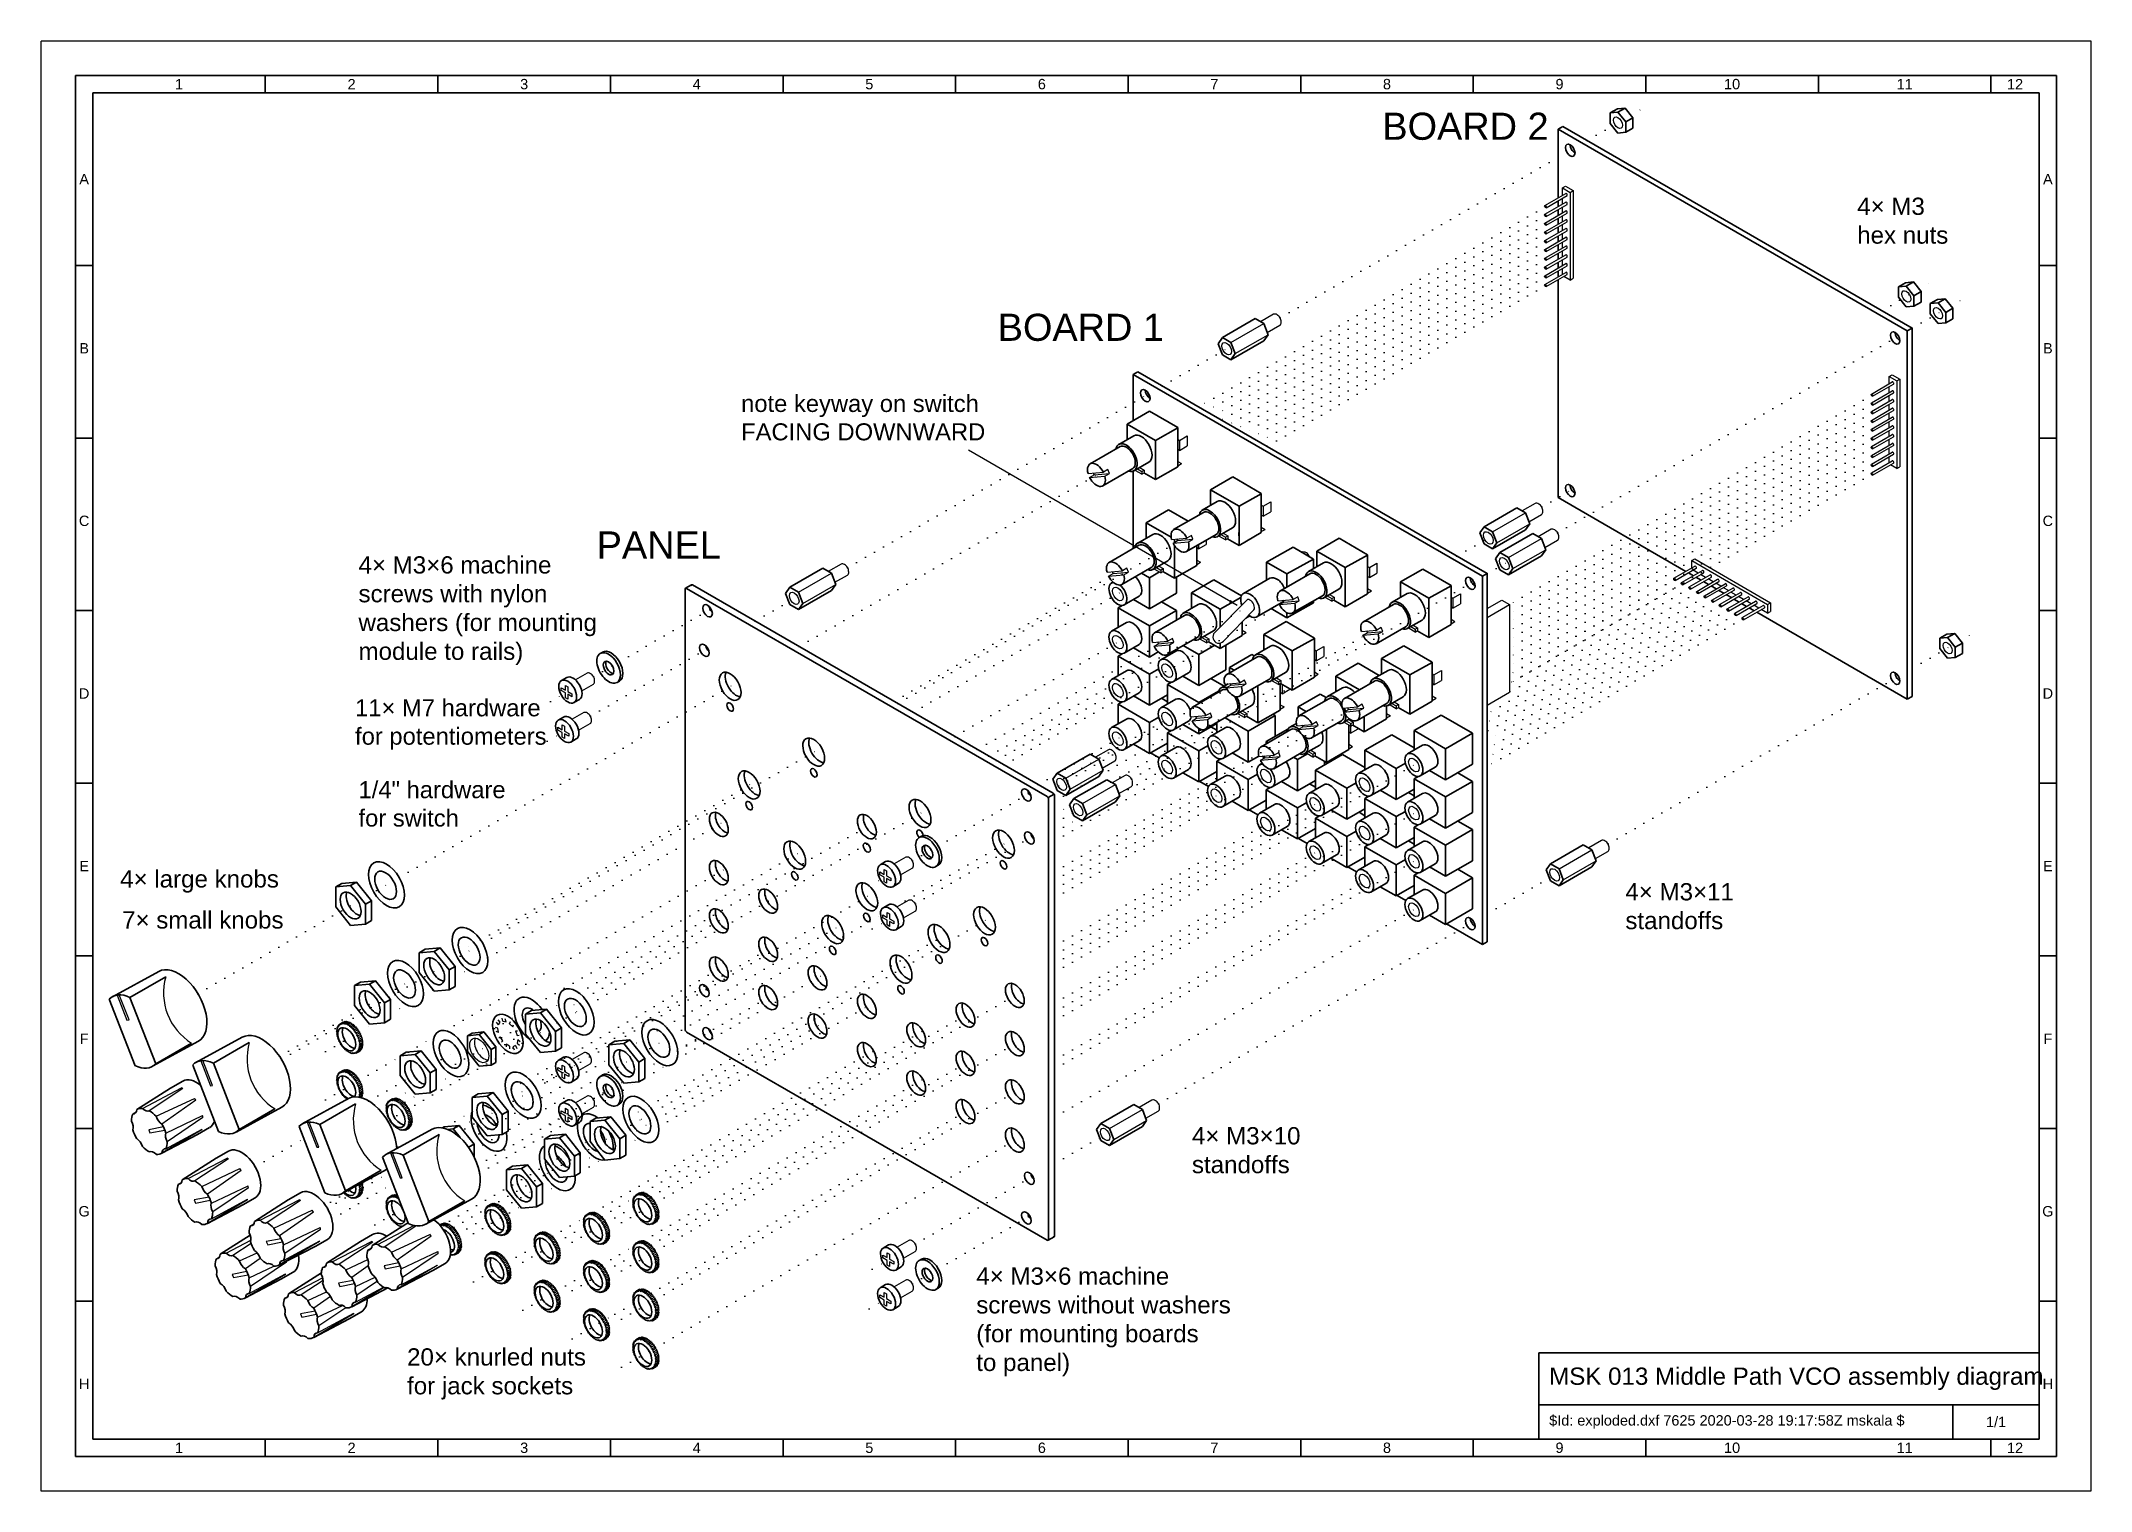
# Model space of a CAD drawing. Header units: millimetres. Extents: x 0 to 594, y 0 to 420.
import ezdxf

# ---------------------------------------------------------------- set-up
doc = ezdxf.new("R2010")
doc.units = ezdxf.units.MM
doc.linetypes.add('ACAD_ISO07W100', pattern=[3, 0.1, -2.9])
for name, color, linetype, lineweight, true_color in [('assembly lines', 14, 'ACAD_ISO07W100', 25, 0x800000), ('details', 7, 'Continuous', 25, 0x000000), ('frame', 5, 'Continuous', 35, 0x0000ff), ('holes', 7, 'Continuous', 35, 0x000000), ('notes', 94, 'Continuous', 25, 0x008000), ('outlines', 7, 'Continuous', 35, 0x000000), ('paper outline', 1, 'Continuous', 25, 0xff0000)]:
    doc.layers.add(name, color=color, linetype=linetype, lineweight=lineweight, true_color=true_color)
doc.styles.get("Standard").update_dxf_attribs({"font": ''})
doc.styles.add('textstyle0', font='')
doc.styles.add('textstyle1', font='')
doc.styles.add('textstyle10', font='')
doc.styles.add('textstyle11', font='')
doc.styles.add('textstyle12', font='')
doc.styles.add('textstyle13', font='')
doc.styles.add('textstyle14', font='')
doc.styles.add('textstyle15', font='')
doc.styles.add('textstyle16', font='')
doc.styles.add('textstyle17', font='')
doc.styles.add('textstyle18', font='')
doc.styles.add('textstyle19', font='')
doc.styles.add('textstyle2', font='')
doc.styles.add('textstyle20', font='')
doc.styles.add('textstyle21', font='')
doc.styles.add('textstyle22', font='')
doc.styles.add('textstyle23', font='')
doc.styles.add('textstyle24', font='')
doc.styles.add('textstyle25', font='')
doc.styles.add('textstyle26', font='')
doc.styles.add('textstyle27', font='')
doc.styles.add('textstyle28', font='')
doc.styles.add('textstyle29', font='')
doc.styles.add('textstyle3', font='')
doc.styles.add('textstyle30', font='')
doc.styles.add('textstyle31', font='')
doc.styles.add('textstyle32', font='')
doc.styles.add('textstyle33', font='')
doc.styles.add('textstyle34', font='')
doc.styles.add('textstyle35', font='')
doc.styles.add('textstyle36', font='')
doc.styles.add('textstyle37', font='')
doc.styles.add('textstyle38', font='')
doc.styles.add('textstyle39', font='')
doc.styles.add('textstyle4', font='')
doc.styles.add('textstyle40', font='')
doc.styles.add('textstyle41', font='')
doc.styles.add('textstyle42', font='')
doc.styles.add('textstyle43', font='')
doc.styles.add('textstyle44', font='')
doc.styles.add('textstyle45', font='')
doc.styles.add('textstyle46', font='')
doc.styles.add('textstyle47', font='')
doc.styles.add('textstyle48', font='')
doc.styles.add('textstyle49', font='')
doc.styles.add('textstyle5', font='')
doc.styles.add('textstyle50', font='')
doc.styles.add('textstyle51', font='')
doc.styles.add('textstyle52', font='')
doc.styles.add('textstyle53', font='')
doc.styles.add('textstyle54', font='')
doc.styles.add('textstyle55', font='')
doc.styles.add('textstyle56', font='')
doc.styles.add('textstyle6', font='')
doc.styles.add('textstyle7', font='')
doc.styles.add('textstyle8', font='')
doc.styles.add('textstyle9', font='')
doc.styles.get('Standard').set_extended_font_data('txt')
doc.styles.get('textstyle0').set_extended_font_data('Nimbus Sans L')
doc.styles.get('textstyle1').set_extended_font_data('Nimbus Sans L')
doc.styles.get('textstyle10').set_extended_font_data('Nimbus Sans L')
doc.styles.get('textstyle11').set_extended_font_data('Nimbus Sans L')
doc.styles.get('textstyle12').set_extended_font_data('Nimbus Sans L')
doc.styles.get('textstyle13').set_extended_font_data('Nimbus Sans L')
doc.styles.get('textstyle14').set_extended_font_data('Nimbus Sans L')
doc.styles.get('textstyle15').set_extended_font_data('Nimbus Sans L')
doc.styles.get('textstyle16').set_extended_font_data('Nimbus Sans L')
doc.styles.get('textstyle17').set_extended_font_data('Nimbus Sans L')
doc.styles.get('textstyle18').set_extended_font_data('Nimbus Sans L')
doc.styles.get('textstyle19').set_extended_font_data('Nimbus Sans L')
doc.styles.get('textstyle2').set_extended_font_data('Nimbus Sans L')
doc.styles.get('textstyle20').set_extended_font_data('Nimbus Sans L')
doc.styles.get('textstyle21').set_extended_font_data('Nimbus Sans L')
doc.styles.get('textstyle22').set_extended_font_data('Nimbus Sans L')
doc.styles.get('textstyle23').set_extended_font_data('Nimbus Sans L')
doc.styles.get('textstyle24').set_extended_font_data('Nimbus Sans L')
doc.styles.get('textstyle25').set_extended_font_data('Nimbus Sans L')
doc.styles.get('textstyle26').set_extended_font_data('Nimbus Sans L')
doc.styles.get('textstyle27').set_extended_font_data('Nimbus Sans L')
doc.styles.get('textstyle28').set_extended_font_data('Nimbus Sans L')
doc.styles.get('textstyle29').set_extended_font_data('Nimbus Sans L')
doc.styles.get('textstyle3').set_extended_font_data('Nimbus Sans L')
doc.styles.get('textstyle30').set_extended_font_data('Nimbus Sans L')
doc.styles.get('textstyle31').set_extended_font_data('Nimbus Sans L')
doc.styles.get('textstyle32').set_extended_font_data('Nimbus Sans L')
doc.styles.get('textstyle33').set_extended_font_data('Nimbus Sans L')
doc.styles.get('textstyle34').set_extended_font_data('Nimbus Sans L')
doc.styles.get('textstyle35').set_extended_font_data('Nimbus Sans L')
doc.styles.get('textstyle36').set_extended_font_data('Nimbus Sans L')
doc.styles.get('textstyle37').set_extended_font_data('Nimbus Sans L')
doc.styles.get('textstyle38').set_extended_font_data('Nimbus Sans L')
doc.styles.get('textstyle39').set_extended_font_data('Nimbus Sans L')
doc.styles.get('textstyle4').set_extended_font_data('Nimbus Sans L')
doc.styles.get('textstyle40').set_extended_font_data('Nimbus Sans L')
doc.styles.get('textstyle41').set_extended_font_data('Nimbus Sans L')
doc.styles.get('textstyle42').set_extended_font_data('Nimbus Sans L')
doc.styles.get('textstyle43').set_extended_font_data('Nimbus Sans L')
doc.styles.get('textstyle44').set_extended_font_data('Nimbus Sans L')
doc.styles.get('textstyle45').set_extended_font_data('Nimbus Sans L')
doc.styles.get('textstyle46').set_extended_font_data('Nimbus Sans L')
doc.styles.get('textstyle47').set_extended_font_data('Nimbus Sans L')
doc.styles.get('textstyle48').set_extended_font_data('Nimbus Sans L')
doc.styles.get('textstyle49').set_extended_font_data('Nimbus Sans L')
doc.styles.get('textstyle5').set_extended_font_data('Nimbus Sans L')
doc.styles.get('textstyle50').set_extended_font_data('Nimbus Sans L')
doc.styles.get('textstyle51').set_extended_font_data('Nimbus Sans L')
doc.styles.get('textstyle52').set_extended_font_data('Nimbus Sans L')
doc.styles.get('textstyle53').set_extended_font_data('Nimbus Sans L')
doc.styles.get('textstyle54').set_extended_font_data('Nimbus Sans L')
doc.styles.get('textstyle55').set_extended_font_data('Nimbus Sans L')
doc.styles.get('textstyle56').set_extended_font_data('Nimbus Sans L')
doc.styles.get('textstyle6').set_extended_font_data('Nimbus Sans L')
doc.styles.get('textstyle7').set_extended_font_data('Nimbus Sans L')
doc.styles.get('textstyle8').set_extended_font_data('Nimbus Sans L')
doc.styles.get('textstyle9').set_extended_font_data('Nimbus Sans L')
doc.dimstyles.get("Standard").update_dxf_attribs({"dimtxt": 2.5, "dimasz": 2.5, "dimexe": 1.25, "dimexo": 0.625, "dimtad": 1, "dimtxsty": 'Standard', "dimcen": 2.5, "dimadec": 0, "dimazin": 0, "dimtfac": 1, "dimtmove": 0, "dimatfit": 3, "dimfxl": 1, "dimarcsym": 0})

msp = doc.modelspace()

# ---------------------------------------------------------------- texts
at = {"layer": 'frame'}
for s, insert, char_height, attachment_point, style in [('1', (40, 407.5), 3, 5, 'textstyle17'), ('2', (90, 407.5), 3, 5, 'textstyle19'), ('3', (140, 407.5), 3, 5, 'textstyle21'), ('4', (190, 407.5), 3, 5, 'textstyle23'), ('5', (240, 407.5), 3, 5, 'textstyle25'), ('6', (290, 407.5), 3, 5, 'textstyle27'), ('7', (340, 407.5), 3, 5, 'textstyle29'), ('8', (390, 407.5), 3, 5, 'textstyle31'), ('9', (440, 407.5), 3, 5, 'textstyle39'), ('10', (490, 407.5), 3, 5, 'textstyle38'), ('11', (540, 407.5), 3, 5, 'textstyle37'), ('12', (572, 407.5), 3, 5, 'textstyle36'), ('A', (12.5, 380), 3, 5, 'textstyle0'), ('A', (581.5, 380), 3, 5, 'textstyle1'), ('B', (12.5, 331), 3, 5, 'textstyle2'), ('B', (581.5, 331), 3, 5, 'textstyle3'), ('C', (12.5, 281), 3, 5, 'textstyle4'), ('C', (581.5, 281), 3, 5, 'textstyle5'), ('D', (12.5, 231), 3, 5, 'textstyle6'), ('D', (581.5, 231), 3, 5, 'textstyle7'), ('E', (12.5, 181), 3, 5, 'textstyle10'), ('E', (581.5, 181), 3, 5, 'textstyle12'), ('F', (12.5, 131), 3, 5, 'textstyle9'), ('F', (581.5, 131), 3, 5, 'textstyle11'), ('G', (12.5, 81), 3, 5, 'textstyle8'), ('G', (581.5, 81), 3, 5, 'textstyle13'), ('MSK 013 Middle Path VCO assembly diagram', (437, 32.5), 5, 4, 'textstyle41'), ('H', (12.5, 31), 3, 5, 'textstyle15'), ('H', (581.5, 31), 3, 5, 'textstyle14'), ('$Id: exploded.dxf 7625 2020-03-28 19:17:58Z mskala $', (437, 20), 3, 4, 'textstyle40'), ('1/1', (566.5, 20), 3, 5, 'textstyle42'), ('1', (40, 12.5), 3, 5, 'textstyle16'), ('2', (90, 12.5), 3, 5, 'textstyle18'), ('3', (140, 12.5), 3, 5, 'textstyle20'), ('4', (190, 12.5), 3, 5, 'textstyle22'), ('5', (240, 12.5), 3, 5, 'textstyle24'), ('6', (290, 12.5), 3, 5, 'textstyle26'), ('7', (340, 12.5), 3, 5, 'textstyle28'), ('8', (390, 12.5), 3, 5, 'textstyle30'), ('9', (440, 12.5), 3, 5, 'textstyle34'), ('10', (490, 12.5), 3, 5, 'textstyle35'), ('11', (540, 12.5), 3, 5, 'textstyle32'), ('12', (572, 12.5), 3, 5, 'textstyle33')]:
    msp.add_mtext(s, dxfattribs=dict(at, insert=insert, char_height=char_height, attachment_point=attachment_point, style=style))
at = {"layer": 'notes', "attachment_point": 4}
for s, insert, char_height, style in [('\\H7.85714;BOARD 2', (388.66, 395.26), 5, 'textstyle51'), ('4× M3\\Phex nuts', (526.25, 367.93), 5, 'textstyle48'), ('\\H7.85714;BOARD 1', (277.21, 337.02), 5, 'textstyle50'), ('\\H4.92857;note keyway on switch\\PFACING DOWNWARD', (202.86, 310.87), 3, 'textstyle54'), ('\\H7.85714;PANEL', (161.01, 274.02), 5, 'textstyle49'), ('4× M3×6 machine\\Pscrews with nylon\\Pwashers (for mounting\\Pmodule to rails)', (92, 255), 5, 'textstyle44'), ('\\H4.92857;11× M7 hardware\\Pfor potentiometers', (91, 222), 3, 'textstyle52'), ('\\H4.92857;1/4" hardware\\Pfor switch', (92, 199), 3, 'textstyle53'), ('4× large knobs', (22.93, 176.55), 5, 'textstyle56'), ('4× M3×11\\Pstandoffs', (459.08, 169.37), 5, 'textstyle47'), ('7× small knobs', (23.5, 165.38), 5, 'textstyle55'), ('4× M3×10\\Pstandoffs', (333.49, 98.69), 5, 'textstyle46'), ('4× M3×6 machine\\Pscrews without washers\\P(for mounting boards\\Pto panel)', (271, 49), 5, 'textstyle45'), ('20× knurled nuts\\Pfor jack sockets', (106.07, 33.91), 5, 'textstyle43')]:
    msp.add_mtext(s, dxfattribs=dict(at, insert=insert, char_height=char_height, style=style))

# ---------------------------------------------------------------- linework, layer by layer
at = {"layer": 'assembly lines'}
for p, q in [((460.67, 398.5), (465, 401)), ((448, 391.19), (457.86, 396.88)), ((359.03, 339.82), (444.08, 388.92)), ((435.95, 372.03), (335.45, 314)), ((435.95, 369.49), (337.65, 312.73)), ((435.95, 366.95), (339.85, 311.46)), ((435.95, 364.41), (342.05, 310.19)), ((435.95, 361.87), (344.24, 308.92)), ((435.95, 359.33), (346.44, 307.65)), ((435.95, 356.79), (348.64, 306.38)), ((435.95, 354.25), (350.84, 305.11)), ((435.95, 351.71), (353.04, 303.84)), ((544.18, 348.15), (548.51, 350.65)), ((435.95, 349.17), (355.24, 302.57)), ((533.36, 341.91), (541.37, 346.53)), ((553.4, 343.32), (557.73, 345.82)), ((542.16, 336.83), (550.59, 341.7)), ((439.47, 277.54), (538.23, 334.56)), ((324.88, 320.1), (344.53, 331.45)), ((233.72, 267.47), (320.95, 317.84)), ((530.54, 317.42), (425.49, 256.77)), ((530.54, 314.88), (425.49, 254.23)), ((530.54, 312.34), (425.49, 251.69)), ((530.54, 309.8), (425.49, 249.15)), ((530.54, 307.26), (425.49, 246.61)), ((530.54, 304.72), (425.49, 244.07)), ((530.54, 302.18), (425.49, 241.53)), ((530.54, 299.64), (425.49, 238.99)), ((530.54, 297.1), (425.49, 236.45)), ((219.68, 244.62), (305.89, 294.4)), ((530.54, 294.56), (425.49, 233.91)), ((434.85, 285.03), (444.08, 290.36)), ((248.28, 228.11), (330.08, 275.34)), ((410.24, 270.82), (420.35, 276.66)), ((419.04, 265.74), (424.97, 269.17)), ((247.18, 228.75), (311.39, 265.82)), ((316.01, 206.26), (415.11, 263.47)), ((473.35, 264.07), (425.49, 236.45)), ((475.55, 262.8), (425.49, 233.91)), ((477.75, 261.53), (425.49, 231.37)), ((167.6, 240.21), (194.12, 255.52)), ((206.92, 251.99), (219.23, 259.1)), ((252.68, 225.57), (313.12, 260.47)), ((279.07, 210.33), (360.88, 257.56)), ((479.95, 260.26), (419.04, 225.1)), ((482.14, 258.99), (419.04, 222.56)), ((484.34, 257.72), (419.04, 220.02)), ((486.54, 256.45), (419.04, 217.48)), ((274.68, 212.87), (347.75, 255.07)), ((488.74, 255.18), (419.04, 214.94)), ((490.94, 253.91), (419.04, 212.4)), ((493.14, 252.64), (419.04, 209.86)), ((159.2, 224.44), (193.2, 244.08)), ((264.78, 218.59), (313.12, 246.5)), ((271.38, 214.78), (324.58, 245.5)), ((310.03, 205.34), (385.08, 248.67)), ((542.16, 238.26), (553.35, 244.72)), ((556.15, 246.34), (560.48, 248.84)), ((160.11, 235.88), (165.56, 239.03)), ((279.07, 210.33), (327.42, 238.24)), ((103.78, 177.71), (201.94, 234.38)), ((276.87, 211.6), (313.12, 232.53)), ((292.27, 202.71), (345.48, 233.43)), ((454.08, 187.41), (538.23, 236)), ((147.6, 228.66), (152.62, 231.56)), ((293.68, 176.86), (379.58, 226.45)), ((146.68, 217.22), (151.7, 220.12)), ((291.17, 203.35), (327.42, 224.27)), ((293.68, 199.72), (335.58, 223.91)), ((293.68, 179.4), (366.38, 221.37)), ((127.98, 158.66), (226.13, 215.33)), ((288.97, 204.62), (313.12, 218.56)), ((293.68, 188.29), (341.72, 216.02)), ((311.2, 213.64), (312.87, 214.61)), ((293.68, 150.19), (398.91, 210.94)), ((312.45, 201.66), (327.42, 210.3)), ((127.39, 159.59), (207.44, 205.8)), ((259.99, 186.86), (286.51, 202.17)), ((292.27, 202.71), (296.7, 205.27)), ((293.68, 171.78), (356.02, 207.76)), ((293.68, 152.73), (384.61, 205.22)), ((293.68, 174.32), (341.72, 202.05)), ((158.78, 140.88), (256.93, 197.55)), ((293.68, 155.27), (370.31, 199.51)), ((293.68, 195.91), (298.15, 198.48)), ((293.68, 193.37), (301.51, 197.89)), ((293.68, 136.22), (398.91, 196.97)), ((129.45, 154.43), (198.33, 194.2)), ((155.85, 144.27), (241.24, 193.57)), ((293.68, 190.83), (300.57, 194.8)), ((293.68, 157.81), (356.77, 194.23)), ((293.68, 138.76), (384.61, 191.25)), ((143.79, 141.12), (220.63, 185.48)), ((247.78, 169.4), (281.13, 188.66)), ((252.51, 182.54), (257.95, 185.69)), ((253.35, 170.08), (287.36, 189.71)), ((293.68, 141.3), (370.31, 185.54)), ((117.12, 133.34), (198.33, 180.23)), ((239.99, 175.32), (245.01, 178.22)), ((293.68, 122.25), (398.91, 183)), ((419.04, 167.18), (439.58, 179.04)), ((94.62, 172.42), (102.08, 176.73)), ((143.38, 116.75), (241.53, 173.42)), ((293.68, 124.79), (384.61, 177.28)), ((45.49, 144.05), (91.86, 170.83)), ((158.78, 140.88), (212.63, 171.97)), ((177.47, 109.76), (275.63, 166.43)), ((182.97, 131.99), (243.27, 166.8)), ((293.68, 108.28), (398.91, 169.03)), ((157.51, 142.69), (198.33, 166.26)), ((176.21, 111.57), (262.43, 161.35)), ((180.93, 134.62), (231.63, 163.89)), ((240.83, 162.85), (245.86, 165.75)), ((323.82, 112.2), (415.11, 164.91)), ((118.12, 154.24), (120.12, 155.39)), ((118.82, 153.37), (126.28, 157.68)), ((121.33, 156.09), (125.66, 158.59)), ((142.79, 117.68), (212.63, 158)), ((69.68, 125), (116.06, 151.78)), ((109.28, 149.13), (110.05, 149.58)), ((113.02, 151.3), (115.43, 152.69)), ((119.98, 148.96), (123.56, 151.03)), ((141.34, 119.38), (198.33, 152.29)), ((177.47, 109.76), (251.43, 152.46)), ((184.22, 125.09), (226.93, 149.75)), ((100.12, 143.84), (107.58, 148.15)), ((110.79, 143.66), (113.53, 145.24)), ((177.95, 83.37), (284.12, 144.67)), ((184.44, 127.76), (212.63, 144.03)), ((69.09, 125.93), (97.36, 142.25)), ((101.28, 138.16), (105.92, 140.84)), ((128.76, 132.44), (137.3, 137.37)), ((139.52, 138.65), (141.58, 139.84)), ((146.82, 139.06), (149.96, 140.87)), ((148.22, 137.32), (150.5, 138.64)), ((149.61, 135.59), (157.08, 139.9)), ((149.61, 135.59), (151.43, 136.64)), ((151.8, 139.39), (155.69, 141.64)), ((152.61, 137.32), (157.08, 139.9)), ((176.76, 85.22), (269.82, 138.95)), ((178.94, 105.53), (241.23, 141.49)), ((82.43, 127.28), (90.44, 131.9)), ((92.16, 132.9), (96.4, 135.35)), ((100.48, 107.22), (146.85, 134)), ((106.36, 127.13), (113.89, 131.47)), ((125.66, 130.65), (126.36, 131.05)), ((130.85, 129.84), (140.38, 135.34)), ((131.77, 127.83), (140.38, 132.8)), ((169.99, 128.3), (174.37, 130.83)), ((173.81, 126.7), (181.28, 131.01)), ((174.6, 86.51), (255.52, 133.24)), ((175.88, 131.7), (178.9, 133.45)), ((177.95, 69.4), (284.12, 130.7)), ((178.41, 107.76), (226.93, 135.78)), ((184.47, 127.44), (194.12, 133.01)), ((92.16, 118.93), (104.63, 126.13)), ((113.32, 123.52), (120.78, 127.83)), ((120.14, 123.65), (128.93, 128.73)), ((122.48, 128.81), (123.55, 129.43)), ((124.31, 101.93), (164.58, 125.18)), ((125.47, 98.79), (171.05, 125.11)), ((127.84, 125.56), (129.68, 126.62)), ((160.3, 80.8), (241.23, 127.52)), ((165.89, 125.94), (168.63, 127.52)), ((176.76, 71.25), (269.82, 124.98)), ((95.01, 112.95), (110.56, 121.93)), ((114.48, 117.84), (119.12, 120.52)), ((123.99, 123.34), (125.86, 124.42)), ((146.68, 118.65), (155.08, 123.51)), ((174.6, 72.54), (255.52, 119.26)), ((174.97, 122.29), (178.56, 124.36)), ((174.97, 121.96), (178.81, 124.18)), ((174.97, 119.75), (180.98, 123.22)), ((82.43, 113.31), (90.44, 117.93)), ((97.77, 110.74), (107.34, 116.26)), ((105.41, 112.61), (109.59, 115.02)), ((126.52, 94.32), (168.53, 118.57)), ((127.08, 92.1), (173.24, 118.75)), ((132.12, 114.06), (134.77, 115.59)), ((133.52, 112.32), (135.52, 113.48)), ((134.21, 111.46), (141.68, 115.77)), ((136.29, 116.46), (139.3, 118.21)), ((136.73, 114.18), (141.06, 116.68)), ((160.11, 113.38), (165.56, 116.53)), ((167.6, 117.7), (168.71, 118.34)), ((177.95, 55.43), (284.12, 116.72)), ((99.24, 109.05), (100.33, 109.67)), ((101.62, 110.42), (103.27, 111.37)), ((117.36, 105.54), (124.98, 109.94)), ((120.22, 103.38), (131.44, 109.86)), ((121.53, 105.4), (125.44, 107.66)), ((128.03, 111.69), (129.03, 112.27)), ((130.55, 110.61), (130.83, 110.78)), ((147.6, 106.15), (152.62, 109.05)), ((166.92, 106.21), (169.19, 107.52)), ((168.31, 104.47), (175.78, 108.78)), ((170.49, 108.27), (174.39, 110.52)), ((171.31, 106.2), (175.78, 108.78)), ((176.76, 57.28), (269.82, 111.01)), ((62.07, 93.94), (76.14, 102.06)), ((117.07, 74.89), (165.55, 102.88)), ((155.11, 99.39), (159.08, 101.68)), ((168.31, 104.47), (170.13, 105.52)), ((169.47, 102.6), (171.39, 103.71)), ((169.47, 100.06), (173.06, 102.13)), ((172.69, 104.46), (176.59, 106.71)), ((177.95, 41.46), (284.12, 102.75)), ((293.68, 94.81), (309.32, 103.83)), ((115.81, 76.7), (152.35, 97.8)), ((156.27, 94.98), (159.86, 97.05)), ((156.27, 92.44), (162.28, 95.91)), ((82.97, 81.87), (100.74, 92.13)), ((93.17, 89.03), (100.33, 93.17)), ((117.07, 74.89), (142.38, 89.5)), ((144.11, 90.5), (148.43, 93)), ((145.27, 88.63), (147.2, 89.74)), ((148.5, 90.49), (149.83, 91.26)), ((253.35, 71.52), (287.36, 91.15)), ((83.9, 83.68), (91.17, 87.88)), ((84.25, 78.8), (101.94, 89.02)), ((133.87, 82.05), (142.15, 86.83)), ((145.27, 86.09), (148.86, 88.16)), ((162.47, 79.51), (171.94, 84.98)), ((173.12, 83.12), (174.76, 84.07)), ((96.73, 77.12), (104.76, 81.75)), ((120.76, 74.48), (128.92, 79.19)), ((125.33, 74.58), (138.83, 82.37)), ((130.22, 79.94), (131.87, 80.89)), ((148.17, 73.79), (157.43, 79.14)), ((158.82, 77.4), (160.46, 78.35)), ((163.66, 77.65), (171.82, 82.37)), ((168.22, 77.75), (176.23, 82.37)), ((259.99, 64.36), (286.51, 79.67)), ((118.01, 72.89), (119.03, 73.48)), ((144.52, 71.69), (146.16, 72.64)), ((149.36, 71.94), (157.52, 76.65)), ((153.92, 72.04), (161.93, 76.66)), ((135.06, 66.22), (142.95, 70.78)), ((139.63, 66.32), (147.63, 70.94)), ((162.47, 65.54), (171.94, 71.01)), ((163.66, 63.68), (171.55, 68.24)), ((168.22, 63.78), (176.23, 68.4)), ((173.12, 69.15), (174.76, 70.1)), ((240.83, 64.29), (245.86, 67.19)), ((125.33, 60.61), (133.33, 65.23)), ((149.36, 57.97), (157.52, 62.68)), ((153.92, 58.07), (161.93, 62.69)), ((158.82, 63.43), (160.46, 64.38)), ((252.51, 60.04), (257.95, 63.19)), ((139.63, 52.35), (147.63, 56.97)), ((163.66, 49.71), (171.55, 54.27)), ((168.22, 49.81), (176.23, 54.43)), ((173.12, 55.18), (174.76, 56.13)), ((239.99, 52.81), (245.01, 55.71)), ((153.92, 44.09), (166.26, 51.22)), ((168.22, 35.84), (176.23, 40.46))]:
    msp.add_line(p, q, dxfattribs=at)
at = {"layer": 'details'}
for p, q in [((435.77, 372.35), (441.83, 375.85)), ((436.14, 371.72), (442.2, 375.21)), ((440.91, 377.43), (441.78, 377.93)), ((440.91, 377.43), (443.11, 376.16)), ((440.91, 375.32), (440.91, 377.43)), ((440.91, 372.78), (440.91, 374.47)), ((441.78, 377.93), (443.98, 376.66)), ((443.11, 376.16), (443.98, 376.66)), ((443.11, 376.16), (443.11, 350.76)), ((443.98, 376.66), (443.98, 351.26)), ((435.77, 369.81), (441.83, 373.31)), ((435.77, 367.27), (441.83, 370.77)), ((436.14, 369.18), (442.2, 372.67)), ((436.14, 366.64), (442.2, 370.13)), ((440.91, 370.24), (440.91, 371.93)), ((440.91, 367.7), (440.91, 369.39)), ((435.77, 364.73), (441.83, 368.23)), ((435.77, 362.19), (441.83, 365.69)), ((435.77, 359.65), (441.83, 363.15)), ((436.14, 364.1), (442.2, 367.59)), ((436.14, 361.56), (442.2, 365.05)), ((436.14, 359.02), (442.2, 362.51)), ((440.91, 365.16), (440.91, 366.85)), ((440.91, 362.62), (440.91, 364.31)), ((435.77, 357.11), (441.83, 360.61)), ((435.77, 354.57), (441.83, 358.07)), ((436.14, 356.48), (442.2, 359.97)), ((436.14, 353.94), (442.2, 357.43)), ((440.91, 360.08), (440.91, 361.77)), ((440.91, 357.54), (440.91, 359.23)), ((440.91, 355), (440.91, 356.69)), ((435.77, 352.03), (441.83, 355.53)), ((435.77, 349.49), (441.83, 352.99)), ((436.14, 351.4), (442.2, 354.89)), ((436.14, 348.86), (442.2, 352.35)), ((440.91, 352.46), (440.91, 354.15)), ((443.11, 350.76), (441.28, 351.82)), ((443.11, 350.76), (443.98, 351.26)), ((357.12, 340.84), (353.4, 338.69)), ((344.8, 332.66), (354.33, 338.16)), ((346.05, 329.44), (355.58, 334.94)), ((355.33, 335.56), (358.96, 337.66)), ((530.36, 317.74), (536.42, 321.23)), ((535.5, 322.82), (536.37, 323.32)), ((535.5, 322.82), (537.7, 321.55)), ((535.5, 320.71), (535.5, 322.82)), ((536.37, 323.32), (538.57, 322.05)), ((537.7, 321.55), (538.57, 322.05)), ((537.7, 321.55), (537.7, 296.15)), ((538.57, 322.05), (538.57, 296.65)), ((530.36, 315.2), (536.42, 318.69)), ((530.36, 312.66), (536.42, 316.15)), ((530.73, 317.1), (536.79, 320.6)), ((530.73, 314.56), (536.79, 318.06)), ((530.73, 312.02), (536.79, 315.52)), ((535.5, 318.17), (535.5, 319.86)), ((535.5, 315.63), (535.5, 317.32)), ((530.36, 310.12), (536.42, 313.61)), ((530.36, 307.58), (536.42, 311.07)), ((530.73, 309.48), (536.79, 312.98)), ((530.73, 306.94), (536.79, 310.44)), ((535.5, 313.08), (535.5, 314.78)), ((535.5, 310.54), (535.5, 312.24)), ((535.5, 308), (535.5, 309.7)), ((329.39, 304.63), (329.91, 304.33)), ((329.91, 304.33), (332.12, 305.61)), ((329.91, 304.33), (329.91, 301.43)), ((332.12, 305.61), (332.12, 302.71)), ((530.36, 305.04), (536.42, 308.53)), ((530.36, 302.5), (536.42, 305.99)), ((530.36, 299.96), (536.42, 303.45)), ((530.73, 304.4), (536.79, 307.9)), ((530.73, 301.86), (536.79, 305.36)), ((535.5, 305.46), (535.5, 307.16)), ((535.5, 302.92), (535.5, 304.62)), ((329.91, 301.43), (329.39, 301.73)), ((329.39, 298.23), (330.51, 297.58)), ((329.39, 296.93), (330.51, 297.58)), ((329.91, 301.43), (332.12, 302.71)), ((530.36, 297.42), (536.42, 300.91)), ((530.36, 294.88), (536.42, 298.37)), ((530.73, 299.32), (536.79, 302.82)), ((530.73, 296.78), (536.79, 300.28)), ((530.73, 294.24), (536.79, 297.74)), ((535.5, 300.38), (535.5, 302.08)), ((535.5, 297.84), (535.5, 299.54)), ((537.7, 296.15), (535.87, 297.21)), ((303.4, 294.69), (307.83, 295.09)), ((303.83, 293.58), (305.13, 294.33)), ((303.83, 293.58), (308.27, 293.97)), ((305.13, 294.33), (304.93, 294.83)), ((305.13, 294.33), (309.57, 294.72)), ((309.13, 295.84), (307.83, 295.09)), ((308.27, 293.97), (309.57, 294.72)), ((309.57, 294.72), (309.13, 295.84)), ((317.26, 295.53), (317.26, 295.84)), ((319, 294.53), (317.26, 295.53)), ((317.69, 296.09), (319, 295.33)), ((318.38, 296.49), (319.69, 295.73)), ((319, 295.33), (319.69, 295.73)), ((319, 295.33), (319, 294.53)), ((319, 294.53), (319.69, 294.93)), ((319.69, 295.73), (319.69, 294.93)), ((322.91, 295.7), (322.91, 296.7)), ((537.7, 296.15), (538.57, 296.65)), ((353.59, 285.58), (354.11, 285.28)), ((354.11, 285.28), (356.31, 286.56)), ((354.11, 285.28), (354.11, 282.38)), ((356.31, 286.56), (356.31, 283.66)), ((432.94, 286.05), (429.22, 283.9)), ((354.11, 282.38), (353.59, 282.68)), ((353.59, 279.18), (354.71, 278.53)), ((354.11, 282.38), (356.31, 283.66)), ((420.62, 277.87), (430.15, 283.37)), ((421.87, 274.65), (431.39, 280.15)), ((431.15, 280.77), (434.78, 282.87)), ((327.59, 275.64), (332.03, 276.04)), ((328.03, 274.53), (329.33, 275.28)), ((328.03, 274.53), (332.46, 274.92)), ((329.33, 275.28), (329.13, 275.78)), ((329.33, 275.28), (333.76, 275.67)), ((333.33, 276.79), (332.03, 276.04)), ((332.46, 274.92), (333.76, 275.67)), ((333.76, 275.67), (333.33, 276.79)), ((335.41, 274.15), (335.41, 272.86)), ((335.41, 272.86), (337.62, 274.13)), ((337.62, 275.42), (337.62, 274.13)), ((341.46, 276.48), (341.46, 276.79)), ((343.19, 275.48), (341.46, 276.48)), ((341.89, 277.04), (343.19, 276.28)), ((342.58, 277.44), (343.89, 276.68)), ((343.19, 276.28), (343.89, 276.68)), ((343.19, 276.28), (343.19, 275.48)), ((343.19, 275.48), (343.89, 275.88)), ((343.89, 276.68), (343.89, 275.88)), ((347.11, 276.65), (347.11, 277.65)), ((353.59, 277.88), (354.71, 278.53)), ((425.24, 270.38), (434.77, 275.88)), ((437.56, 278.56), (433.84, 276.41)), ((435.77, 273.28), (439.4, 275.38)), ((231.82, 268.49), (228.1, 266.35)), ((323.19, 267.51), (324.5, 266.76)), ((323.88, 267.91), (325.19, 267.16)), ((328.41, 267.12), (328.41, 268.12)), ((335.41, 272.86), (334.89, 273.16)), ((334.89, 269.66), (336.01, 269.01)), ((334.89, 268.36), (336.01, 269.01)), ((384.38, 267.8), (384.9, 267.5)), ((384.9, 267.5), (387.11, 268.78)), ((384.9, 267.5), (384.9, 264.6)), ((387.11, 268.78), (387.11, 265.88)), ((426.49, 267.16), (436.02, 272.66)), ((473.17, 264.4), (479.22, 267.89)), ((478.31, 269.48), (479.17, 269.98)), ((478.31, 269.48), (500.31, 256.78)), ((478.31, 267.36), (478.31, 269.48)), ((479.17, 269.98), (501.17, 257.28)), ((219.5, 260.31), (229.02, 265.81)), ((220.75, 257.09), (230.27, 262.59)), ((230.03, 263.22), (233.66, 265.31)), ((308.9, 266.12), (313.33, 266.51)), ((309.33, 265), (310.63, 265.75)), ((309.33, 265), (313.77, 265.4)), ((310.63, 265.75), (310.43, 266.26)), ((310.63, 265.75), (315.07, 266.15)), ((314.63, 267.26), (313.33, 266.51)), ((313.77, 265.4), (315.07, 266.15)), ((315.07, 266.15), (314.63, 267.26)), ((322.76, 266.96), (322.76, 267.27)), ((324.5, 265.96), (322.76, 266.96)), ((324.5, 266.76), (325.19, 267.16)), ((324.5, 266.76), (324.5, 265.96)), ((324.5, 265.96), (325.19, 266.36)), ((325.19, 267.16), (325.19, 266.36)), ((384.9, 264.6), (384.38, 264.9)), ((384.38, 261.4), (385.51, 260.75)), ((384.9, 264.6), (387.11, 265.88)), ((473.54, 263.76), (479.59, 267.26)), ((475.37, 263.13), (481.42, 266.62)), ((475.74, 262.49), (481.79, 265.99)), ((477.57, 261.86), (483.62, 265.35)), ((477.94, 261.22), (483.99, 264.72)), ((480.14, 265.88), (478.68, 266.73)), ((479.77, 260.59), (485.82, 264.08)), ((480.14, 259.95), (486.19, 263.45)), ((482.34, 264.61), (480.88, 265.46)), ((481.97, 259.32), (488.02, 262.81)), ((482.34, 258.68), (488.39, 262.18)), ((484.54, 263.34), (483.07, 264.19)), ((484.17, 258.05), (490.22, 261.54)), ((486.74, 262.07), (485.27, 262.92)), ((488.94, 260.8), (487.47, 261.65)), ((349.38, 258.06), (340.07, 248.62)), ((358.39, 257.86), (362.83, 258.26)), ((358.82, 256.75), (360.12, 257.5)), ((358.82, 256.75), (363.26, 257.14)), ((360.12, 257.5), (359.93, 258)), ((360.12, 257.5), (364.56, 257.89)), ((364.13, 259.01), (362.83, 258.26)), ((363.26, 257.14), (364.56, 257.89)), ((364.56, 257.89), (364.13, 259.01)), ((372.26, 258.7), (372.26, 259.01)), ((373.99, 257.7), (372.26, 258.7)), ((372.68, 259.26), (373.99, 258.5)), ((373.38, 259.66), (374.68, 258.9)), ((373.99, 258.5), (374.68, 258.9)), ((373.99, 258.5), (373.99, 257.7)), ((373.99, 257.7), (374.68, 258.1)), ((374.68, 258.9), (374.68, 258.1)), ((377.91, 258.87), (377.91, 259.87)), ((384.38, 260.1), (385.51, 260.75)), ((408.58, 258.91), (409.1, 258.61)), ((409.1, 255.71), (408.58, 256.01)), ((409.1, 258.61), (411.31, 259.89)), ((409.1, 258.61), (409.1, 255.71)), ((409.1, 255.71), (411.31, 256.99)), ((411.31, 259.89), (411.31, 256.99)), ((419.04, 255.58), (423.29, 258.04)), ((419.04, 253.04), (425.49, 256.77)), ((423.29, 258.04), (425.49, 256.77)), ((425.49, 256.77), (425.49, 231.37)), ((484.54, 257.41), (490.59, 260.91)), ((486.37, 256.78), (492.42, 260.27)), ((486.74, 256.14), (492.79, 259.64)), ((488.57, 255.51), (494.62, 259)), ((488.94, 254.87), (494.99, 258.37)), ((491.14, 259.53), (489.67, 260.38)), ((490.77, 254.24), (496.82, 257.73)), ((491.14, 253.6), (497.19, 257.1)), ((493.34, 258.26), (491.87, 259.11)), ((492.97, 252.97), (499.02, 256.46)), ((493.34, 252.33), (499.39, 255.83)), ((495.54, 256.99), (494.07, 257.84)), ((497.74, 255.72), (496.27, 256.57)), ((500.31, 256.78), (501.17, 257.28)), ((500.31, 256.78), (500.31, 254.24)), ((501.17, 257.28), (501.17, 254.74)), ((351.25, 255.02), (342.62, 246.12)), ((349.15, 252.85), (350.22, 253.47)), ((388.32, 250.12), (387.03, 249.37)), ((388.76, 249), (388.32, 250.12)), ((396.46, 249.81), (396.46, 250.12)), ((398.19, 248.81), (396.46, 249.81)), ((396.88, 250.37), (398.19, 249.61)), ((397.57, 250.77), (398.88, 250.01)), ((398.19, 249.61), (398.88, 250.01)), ((398.19, 249.61), (398.19, 248.81)), ((398.88, 250.01), (398.88, 249.21)), ((402.11, 249.98), (402.11, 250.98)), ((408.58, 252.51), (409.71, 251.86)), ((408.58, 251.21), (409.71, 251.86)), ((500.31, 254.24), (498.47, 255.3)), ((500.31, 254.24), (501.17, 254.74)), ((322.09, 245.8), (326.53, 246.19)), ((322.53, 244.68), (323.83, 245.43)), ((322.53, 244.68), (326.97, 245.08)), ((323.83, 245.43), (323.63, 245.93)), ((323.83, 245.43), (328.26, 245.83)), ((327.83, 246.94), (326.53, 246.19)), ((326.97, 245.08), (328.26, 245.83)), ((328.26, 245.83), (327.83, 246.94)), ((335.96, 246.64), (335.96, 246.95)), ((337.69, 245.64), (335.96, 246.64)), ((336.39, 247.19), (337.69, 246.44)), ((337.08, 247.59), (338.39, 246.84)), ((337.69, 246.44), (338.39, 246.84)), ((337.69, 246.44), (337.69, 245.64)), ((337.69, 245.64), (338.39, 246.04)), ((338.39, 246.84), (338.39, 246.04)), ((348.09, 249.34), (349.21, 248.69)), ((348.09, 248.04), (349.21, 248.69)), ((368.98, 243.67), (369.5, 243.37)), ((369.5, 243.37), (371.71, 244.65)), ((371.71, 244.65), (371.71, 241.75)), ((382.59, 248.97), (387.03, 249.37)), ((383.02, 247.86), (384.32, 248.61)), ((383.02, 247.86), (387.46, 248.25)), ((384.32, 248.61), (384.13, 249.11)), ((384.32, 248.61), (388.76, 249)), ((387.46, 248.25), (388.76, 249)), ((398.19, 248.81), (398.88, 249.21)), ((369.5, 240.47), (368.98, 240.77)), ((369.5, 243.37), (369.5, 240.47)), ((369.5, 240.47), (371.71, 241.75)), ((403.6, 236.39), (405.81, 237.66)), ((405.81, 237.66), (405.81, 234.76)), ((150.71, 231.86), (150.71, 232.66)), ((150.71, 232.66), (151.93, 231.96)), ((151.93, 231.16), (150.71, 231.86)), ((151.93, 233.36), (152.62, 232.96)), ((151.93, 231.96), (151.93, 233.36)), ((152.62, 232.96), (152.62, 231.56)), ((158.21, 236.91), (154.84, 234.96)), ((156.67, 231.78), (160.05, 233.72)), ((342.99, 233.73), (347.43, 234.13)), ((343.43, 232.62), (344.72, 233.37)), ((343.43, 232.62), (347.86, 233.01)), ((344.72, 233.37), (344.53, 233.87)), ((344.72, 233.37), (349.16, 233.76)), ((348.73, 234.88), (347.43, 234.13)), ((347.86, 233.01), (349.16, 233.76)), ((349.16, 233.76), (348.73, 234.88)), ((356.86, 234.57), (356.86, 234.88)), ((358.59, 233.57), (356.86, 234.57)), ((357.29, 235.13), (358.59, 234.37)), ((357.98, 235.53), (359.28, 234.77)), ((358.59, 234.37), (359.28, 234.77)), ((358.59, 234.37), (358.59, 233.57)), ((358.59, 233.57), (359.28, 233.97)), ((359.28, 234.77), (359.28, 233.97)), ((359.61, 233.69), (359.61, 230.95)), ((359.61, 230.95), (361.81, 232.22)), ((361.81, 232.41), (361.81, 232.22)), ((362.51, 234.73), (362.51, 235.73)), ((368.98, 237.27), (370.11, 236.62)), ((368.98, 235.97), (370.11, 236.62)), ((403.08, 236.69), (403.6, 236.39)), ((403.6, 233.49), (403.08, 233.79)), ((403.6, 236.39), (403.6, 233.49)), ((403.6, 233.49), (405.81, 234.76)), ((151.93, 229.76), (151.93, 231.16)), ((152.62, 229.36), (151.93, 229.76)), ((152.62, 231.56), (153.83, 230.86)), ((153.83, 230.06), (152.62, 230.76)), ((152.62, 230.76), (152.62, 229.36)), ((153.83, 230.86), (153.83, 230.06)), ((348.08, 226), (349.39, 225.25)), ((352.61, 225.21), (352.61, 226.21)), ((359.61, 230.95), (359.09, 231.25)), ((359.09, 227.75), (360.21, 227.1)), ((359.09, 226.45), (360.21, 227.1)), ((377.09, 226.75), (381.53, 227.14)), ((377.52, 225.63), (378.82, 226.38)), ((377.52, 225.63), (381.96, 226.03)), ((378.82, 226.38), (378.63, 226.88)), ((378.82, 226.38), (383.26, 226.78)), ((382.83, 227.89), (381.53, 227.14)), ((381.96, 226.03), (383.26, 226.78)), ((383.26, 226.78), (382.83, 227.89)), ((390.96, 227.59), (390.96, 227.9)), ((392.69, 226.59), (390.96, 227.59)), ((391.38, 228.14), (392.69, 227.39)), ((392.07, 228.54), (393.38, 227.79)), ((392.69, 227.39), (393.38, 227.79)), ((392.69, 227.39), (392.69, 226.59)), ((392.69, 226.59), (393.38, 226.99)), ((393.38, 227.79), (393.38, 226.99)), ((396.61, 227.75), (396.61, 228.75)), ((403.08, 230.29), (404.21, 229.64)), ((403.08, 228.99), (404.21, 229.64)), ((419.04, 227.64), (425.49, 231.37)), ((149.79, 220.42), (149.79, 221.22)), ((149.79, 221.22), (151.01, 220.52)), ((151.01, 219.72), (149.79, 220.42)), ((151.01, 221.92), (151.7, 221.52)), ((151.01, 220.52), (151.01, 221.92)), ((151.7, 221.52), (151.7, 220.12)), ((151.7, 220.12), (152.91, 219.42)), ((157.29, 225.47), (153.92, 223.52)), ((155.76, 220.34), (159.13, 222.28)), ((333.09, 224.21), (337.53, 224.6)), ((333.53, 223.09), (334.83, 223.84)), ((333.53, 223.09), (337.96, 223.49)), ((334.83, 223.84), (334.63, 224.34)), ((334.83, 223.84), (339.26, 224.24)), ((338.83, 225.35), (337.53, 224.6)), ((337.96, 223.49), (339.26, 224.24)), ((339.26, 224.24), (338.83, 225.35)), ((346.96, 225.05), (346.96, 225.36)), ((348.69, 224.05), (346.96, 225.05)), ((347.39, 225.6), (348.69, 224.85)), ((348.69, 224.85), (349.39, 225.25)), ((348.69, 224.85), (348.69, 224.05)), ((348.69, 224.05), (349.39, 224.45)), ((349.39, 225.25), (349.39, 224.45)), ((363.89, 221.67), (368.33, 222.06)), ((364.32, 220.55), (365.62, 221.3)), ((364.32, 220.55), (368.76, 220.95)), ((365.62, 221.3), (365.43, 221.8)), ((365.62, 221.3), (370.06, 221.7)), ((369.63, 222.81), (368.33, 222.06)), ((368.76, 220.95), (370.06, 221.7)), ((370.06, 221.7), (369.63, 222.81)), ((377.76, 222.51), (377.76, 222.82)), ((379.49, 221.51), (377.76, 222.51)), ((378.18, 223.06), (379.49, 222.31)), ((378.88, 223.46), (380.18, 222.71)), ((379.43, 219.5), (378.91, 219.8)), ((379.43, 222.4), (379.43, 219.5)), ((379.43, 219.5), (381.64, 220.78)), ((379.49, 222.31), (380.18, 222.71)), ((379.49, 222.31), (379.49, 221.51)), ((379.49, 221.51), (380.18, 221.91)), ((380.18, 222.71), (380.18, 221.91)), ((381.64, 220.97), (381.64, 220.78)), ((383.41, 222.67), (383.41, 223.67)), ((389.88, 225.21), (391.01, 224.56)), ((389.88, 223.91), (391.01, 224.56)), ((151.01, 218.32), (151.01, 219.72)), ((151.7, 217.92), (151.01, 218.32)), ((152.91, 218.62), (151.7, 219.32)), ((151.7, 219.32), (151.7, 217.92)), ((152.91, 219.42), (152.91, 218.62)), ((309.29, 214.66), (305.58, 212.52)), ((358.65, 213.91), (357.35, 213.16)), ((359.09, 212.79), (358.65, 213.91)), ((366.78, 213.6), (366.78, 213.91)), ((367.21, 214.16), (368.52, 213.4)), ((367.9, 214.56), (369.21, 213.8)), ((372.44, 213.76), (372.44, 214.76)), ((378.91, 216.3), (380.04, 215.65)), ((378.91, 215), (380.04, 215.65)), ((296.97, 206.48), (306.5, 211.98)), ((298.22, 203.26), (307.75, 208.76)), ((307.51, 209.39), (311.13, 211.48)), ((352.92, 212.76), (357.35, 213.16)), ((353.35, 211.65), (354.65, 212.4)), ((353.35, 211.65), (357.79, 212.04)), ((354.65, 212.4), (354.45, 212.9)), ((354.65, 212.4), (359.09, 212.79)), ((357.79, 212.04), (359.09, 212.79)), ((368.52, 212.6), (366.78, 213.6)), ((368.52, 213.4), (369.21, 213.8)), ((368.52, 213.4), (368.52, 212.6)), ((368.52, 212.6), (369.21, 213)), ((369.21, 213.8), (369.21, 213)), ((301.78, 199.1), (311.31, 204.6)), ((314.11, 207.28), (310.39, 205.13)), ((312.32, 202.01), (315.94, 204.1)), ((303.03, 195.88), (312.56, 201.38)), ((439.85, 180.25), (449.38, 185.75)), ((452.17, 188.43), (448.45, 186.28)), ((450.38, 183.16), (454.01, 185.25)), ((243.1, 178.52), (243.1, 179.32)), ((243.1, 179.32), (244.32, 178.62)), ((244.32, 177.82), (243.1, 178.52)), ((244.32, 180.02), (245.01, 179.62)), ((244.32, 178.62), (244.32, 180.02)), ((245.01, 179.62), (245.01, 178.22)), ((245.01, 178.22), (246.22, 177.52)), ((250.6, 183.56), (247.23, 181.62)), ((249.07, 178.44), (252.44, 180.38)), ((441.1, 177.03), (450.63, 182.53)), ((244.32, 176.42), (244.32, 177.82)), ((245.01, 176.02), (244.32, 176.42)), ((246.22, 176.72), (245.01, 177.42)), ((245.01, 177.42), (245.01, 176.02)), ((246.22, 177.52), (246.22, 176.72)), ((243.95, 166.05), (243.95, 166.85)), ((243.95, 166.85), (245.16, 166.15)), ((245.16, 167.55), (245.86, 167.15)), ((245.16, 166.15), (245.16, 167.55)), ((245.86, 167.15), (245.86, 165.75)), ((251.45, 171.1), (248.08, 169.16)), ((249.91, 165.98), (253.29, 167.92)), ((245.16, 165.35), (243.95, 166.05)), ((245.16, 163.95), (245.16, 165.35)), ((245.86, 163.55), (245.16, 163.95)), ((245.86, 165.75), (247.07, 165.05)), ((247.07, 164.25), (245.86, 164.95)), ((245.86, 164.95), (245.86, 163.55)), ((247.07, 165.05), (247.07, 164.25)), ((22.09, 143.66), (24.9, 136.41)), ((25.5, 136.46), (22.69, 143.71)), ((133.84, 136.07), (133.6, 136.96)), ((134.77, 135.92), (134.54, 136.81)), ((24.9, 136.41), (25.5, 136.46)), ((85.83, 133.13), (85.57, 133.09)), ((85.57, 133.09), (85.83, 132.75)), ((85.59, 133.5), (85.83, 133.13)), ((85.87, 133.5), (85.59, 133.5)), ((85.83, 132.75), (85.59, 132.66)), ((85.59, 132.66), (85.87, 132.34)), ((85.64, 133.88), (85.87, 133.5)), ((85.94, 133.84), (85.64, 133.88)), ((85.87, 132.34), (85.64, 132.22)), ((85.64, 132.22), (85.94, 131.92)), ((85.74, 134.23), (85.94, 133.84)), ((86.04, 134.15), (85.74, 134.23)), ((85.94, 131.92), (85.74, 131.76)), ((85.74, 131.76), (86.04, 131.49)), ((85.87, 134.55), (86.04, 134.15)), ((86.18, 134.42), (85.87, 134.55)), ((86.04, 131.49), (85.87, 131.29)), ((85.87, 131.29), (86.18, 131.06)), ((86.03, 134.83), (86.18, 134.42)), ((86.34, 134.66), (86.03, 134.83)), ((86.18, 131.06), (86.03, 130.83)), ((86.03, 130.83), (86.34, 130.63)), ((86.23, 135.06), (86.34, 134.66)), ((86.54, 134.86), (86.23, 135.06)), ((86.46, 135.26), (87.58, 135.9)), ((86.46, 135.26), (86.54, 134.86)), ((86.77, 135.02), (86.46, 135.26)), ((86.71, 135.4), (86.77, 135.02)), ((87.01, 135.13), (86.71, 135.4)), ((87, 135.5), (87.01, 135.13)), ((87.29, 135.2), (87, 135.5)), ((87.41, 135.36), (87.09, 135.56)), ((87.3, 135.56), (87.29, 135.2)), ((87.3, 135.56), (88.17, 136.06)), ((87.58, 135.23), (87.3, 135.56)), ((87.32, 135.76), (87.41, 135.36)), ((87.63, 135.52), (87.32, 135.76)), ((87.58, 135.9), (87.63, 135.52)), ((87.88, 135.63), (87.58, 135.9)), ((87.62, 135.56), (87.58, 135.23)), ((87.62, 135.56), (88.49, 136.06)), ((87.88, 135.21), (87.62, 135.56)), ((87.96, 135.52), (87.88, 135.21)), ((87.96, 135.52), (88.83, 136.02)), ((88.2, 135.15), (87.96, 135.52)), ((88.27, 135.93), (88.17, 136.06)), ((88.31, 135.42), (88.2, 135.15)), ((88.31, 135.42), (89.18, 135.92)), ((88.53, 135.04), (88.31, 135.42)), ((88.61, 135.89), (88.49, 136.06)), ((88.67, 135.28), (88.53, 135.04)), ((88.67, 135.28), (89.54, 135.78)), ((88.86, 134.88), (88.67, 135.28)), ((88.97, 135.8), (88.83, 136.02)), ((89.03, 135.09), (88.86, 134.88)), ((89.03, 135.09), (89.9, 135.59)), ((89.2, 134.69), (89.03, 135.09)), ((89.4, 135.54), (89.18, 135.92)), ((89.39, 134.86), (89.2, 134.69)), ((89.39, 134.86), (90.26, 135.36)), ((89.53, 134.46), (89.39, 134.86)), ((89.75, 134.59), (89.53, 134.46)), ((89.69, 135.47), (89.54, 135.78)), ((89.75, 134.59), (90.62, 135.09)), ((89.86, 134.19), (89.75, 134.59)), ((90.1, 134.28), (89.86, 134.19)), ((90.05, 135.24), (89.9, 135.59)), ((90.1, 134.28), (90.97, 134.78)), ((90.18, 133.88), (90.1, 134.28)), ((90.44, 133.93), (90.18, 133.88)), ((90.4, 134.96), (90.26, 135.36)), ((90.62, 135.09), (90.4, 134.96)), ((90.44, 133.93), (91.31, 134.43)), ((90.49, 133.55), (90.44, 133.93)), ((90.76, 133.56), (90.49, 133.55)), ((90.73, 134.69), (90.62, 135.09)), ((90.97, 134.78), (90.73, 134.69)), ((90.76, 133.56), (91.63, 134.06)), ((90.78, 133.19), (90.76, 133.56)), ((91.07, 133.15), (90.78, 133.19)), ((91.05, 134.38), (90.97, 134.78)), ((91.31, 134.43), (91.05, 134.38)), ((91.05, 132.8), (91.07, 133.15)), ((91.35, 132.73), (91.05, 132.8)), ((91.07, 133.15), (91.93, 133.65)), ((91.3, 132.4), (91.35, 132.73)), ((91.61, 132.28), (91.3, 132.4)), ((91.35, 134.05), (91.31, 134.43)), ((91.63, 134.06), (91.35, 134.05)), ((91.35, 132.73), (92.22, 133.23)), ((91.52, 131.98), (91.61, 132.28)), ((91.83, 131.83), (91.52, 131.98)), ((91.61, 132.28), (92.47, 132.78)), ((91.64, 133.69), (91.63, 134.06)), ((91.93, 133.65), (91.64, 133.69)), ((91.72, 131.56), (91.83, 131.83)), ((92.03, 131.36), (91.72, 131.56)), ((91.83, 131.83), (92.7, 132.33)), ((91.89, 131.12), (92.03, 131.36)), ((92.2, 130.89), (91.89, 131.12)), ((91.91, 133.3), (91.93, 133.65)), ((92.22, 133.23), (91.91, 133.3)), ((92.02, 130.69), (92.2, 130.89)), ((92.33, 130.43), (92.02, 130.69)), ((92.03, 131.36), (92.9, 131.86)), ((92.16, 132.9), (92.22, 133.23)), ((92.47, 132.78), (92.16, 132.9)), ((92.2, 130.89), (93.06, 131.39)), ((92.33, 130.43), (93.19, 130.93)), ((92.39, 132.48), (92.47, 132.78)), ((92.7, 132.33), (92.39, 132.48)), ((92.58, 132.06), (92.7, 132.33)), ((92.9, 131.86), (92.58, 132.06)), ((92.75, 131.62), (92.9, 131.86)), ((93.06, 131.39), (92.75, 131.62)), ((92.89, 131.19), (93.06, 131.39)), ((93.19, 130.93), (92.89, 131.19)), ((92.99, 130.76), (93.19, 130.93)), ((93.29, 130.47), (92.99, 130.76)), ((132.41, 134.04), (131.73, 134.29)), ((132.58, 132.81), (131.9, 133.06)), ((132.58, 135.07), (131.98, 135.81)), ((132.58, 132.81), (132.41, 134.04)), ((133.08, 135.77), (132.48, 136.52)), ((132.58, 135.07), (133.08, 135.77)), ((133.08, 131.53), (132.63, 131.17)), ((133.84, 130.35), (133.08, 131.53)), ((133.84, 136.07), (134.77, 135.92)), ((135.77, 135.35), (136, 135.97)), ((135.77, 135.35), (136.7, 134.42)), ((136.7, 134.42), (136.94, 135.04)), ((137.46, 133.24), (138.06, 133.3)), ((137.46, 133.24), (137.95, 131.97)), ((137.95, 131.97), (138.55, 132.02)), ((138.13, 130.74), (137.95, 129.71)), ((138.13, 130.74), (138.81, 130.2)), ((86.34, 130.63), (86.23, 130.36)), ((86.23, 130.36), (86.54, 130.2)), ((86.54, 130.2), (86.46, 129.9)), ((86.46, 129.9), (86.77, 129.78)), ((86.77, 129.78), (86.71, 129.46)), ((86.71, 129.46), (87.01, 129.38)), ((87.01, 129.38), (87, 129.03)), ((87, 129.03), (87.29, 129)), ((87.29, 129), (87.3, 128.63)), ((87.3, 128.63), (87.58, 128.64)), ((87.58, 128.64), (87.62, 128.25)), ((87.62, 128.25), (87.88, 128.3)), ((87.88, 128.3), (87.96, 127.91)), ((87.96, 127.91), (88.2, 128)), ((88.2, 128), (88.31, 127.6)), ((88.31, 127.6), (88.53, 127.73)), ((88.53, 127.73), (88.67, 127.32)), ((88.67, 127.32), (88.86, 127.49)), ((88.86, 127.49), (89.03, 127.09)), ((89.03, 127.09), (89.2, 127.3)), ((89.2, 127.3), (89.39, 126.91)), ((89.39, 126.91), (89.53, 127.15)), ((89.53, 127.15), (89.75, 126.76)), ((89.75, 126.76), (89.86, 127.04)), ((89.86, 127.04), (90.1, 126.67)), ((90.1, 126.67), (90.18, 126.98)), ((90.18, 126.98), (90.44, 126.63)), ((90.44, 126.63), (90.49, 126.96)), ((90.49, 126.96), (90.76, 126.63)), ((90.76, 126.63), (90.78, 126.98)), ((90.78, 126.98), (91.07, 126.68)), ((91.07, 126.68), (91.05, 127.05)), ((91.05, 127.05), (91.35, 126.78)), ((91.35, 126.78), (91.3, 127.17)), ((91.3, 127.17), (91.61, 126.93)), ((91.35, 126.78), (92.47, 127.43)), ((91.61, 126.93), (91.52, 127.33)), ((91.52, 127.33), (91.83, 127.12)), ((91.83, 127.12), (91.72, 127.53)), ((91.72, 127.53), (92.03, 127.36)), ((92.03, 127.36), (91.89, 127.76)), ((91.89, 127.76), (92.2, 127.64)), ((91.93, 127.18), (91.91, 127.55)), ((91.91, 127.55), (92.22, 127.28)), ((92.2, 127.64), (92.02, 128.04)), ((92.02, 128.04), (92.33, 127.95)), ((92.13, 130.26), (92.33, 130.43)), ((92.42, 129.97), (92.13, 130.26)), ((92.33, 127.95), (92.13, 128.35)), ((92.22, 127.28), (92.16, 127.67)), ((92.16, 127.67), (92.47, 127.43)), ((92.2, 129.84), (92.42, 129.97)), ((92.48, 129.52), (92.2, 129.84)), ((92.42, 128.3), (92.2, 128.69)), ((92.2, 127.64), (93.06, 128.14)), ((92.5, 129.09), (92.23, 129.44)), ((92.48, 128.69), (92.23, 129.05)), ((93.19, 128.45), (92.33, 127.95)), ((92.47, 127.43), (92.39, 127.83)), ((92.39, 127.83), (92.7, 127.62)), ((92.42, 129.97), (93.29, 130.47)), ((92.42, 128.3), (93.29, 128.81)), ((92.48, 129.52), (93.34, 130.02)), ((93.34, 129.19), (92.48, 128.69)), ((92.5, 129.09), (93.36, 129.59)), ((92.7, 127.62), (92.58, 128.03)), ((92.58, 128.03), (92.9, 127.86)), ((92.9, 127.86), (92.75, 128.26)), ((92.75, 128.26), (93.06, 128.14)), ((93.06, 128.14), (92.89, 128.54)), ((92.89, 128.54), (93.19, 128.45)), ((93.06, 130.34), (93.29, 130.47)), ((93.34, 130.02), (93.06, 130.34)), ((93.19, 128.45), (93.08, 128.68)), ((93.36, 129.59), (93.13, 129.9)), ((93.29, 128.81), (93.13, 129.07)), ((93.34, 129.19), (93.15, 129.47)), ((133.84, 130.35), (133.39, 130)), ((134.77, 129.42), (134.77, 128.62)), ((135.77, 128.85), (134.77, 129.42)), ((135.77, 128.85), (135.77, 128.05)), ((137.46, 129), (136.7, 128.7)), ((136.7, 128.7), (137.14, 127.83)), ((137.46, 129), (137.9, 128.13)), ((137.95, 129.71), (138.64, 129.18)), ((157.29, 126.9), (153.92, 124.96)), ((46.28, 124.6), (49.09, 117.36)), ((49.69, 117.41), (46.88, 124.66)), ((85.83, 119.16), (85.57, 119.12)), ((85.57, 119.12), (85.83, 118.78)), ((85.59, 119.53), (85.83, 119.16)), ((85.87, 119.53), (85.59, 119.53)), ((85.64, 119.91), (85.87, 119.53)), ((85.94, 119.87), (85.64, 119.91)), ((85.74, 120.26), (85.94, 119.87)), ((86.04, 120.18), (85.74, 120.26)), ((85.87, 120.58), (86.04, 120.18)), ((86.18, 120.45), (85.87, 120.58)), ((86.03, 120.85), (86.18, 120.45)), ((86.34, 120.69), (86.03, 120.85)), ((86.23, 121.09), (86.34, 120.69)), ((86.54, 120.89), (86.23, 121.09)), ((86.46, 121.29), (87.58, 121.93)), ((86.46, 121.29), (86.54, 120.89)), ((86.77, 121.05), (86.46, 121.29)), ((86.71, 121.43), (86.77, 121.05)), ((87.01, 121.16), (86.71, 121.43)), ((87, 121.53), (87.01, 121.16)), ((87.29, 121.23), (87, 121.53)), ((87.41, 121.39), (87.09, 121.59)), ((87.3, 121.59), (87.29, 121.23)), ((87.3, 121.59), (88.17, 122.09)), ((87.58, 121.26), (87.3, 121.59)), ((87.32, 121.79), (87.41, 121.39)), ((87.63, 121.55), (87.32, 121.79)), ((87.58, 121.93), (87.63, 121.55)), ((87.88, 121.66), (87.58, 121.93)), ((87.62, 121.59), (87.58, 121.26)), ((87.62, 121.59), (88.49, 122.09)), ((87.88, 121.24), (87.62, 121.59)), ((87.96, 121.55), (87.88, 121.24)), ((87.96, 121.55), (88.83, 122.05)), ((88.2, 121.18), (87.96, 121.55)), ((88.27, 121.96), (88.17, 122.09)), ((88.31, 121.45), (88.2, 121.18)), ((88.31, 121.45), (89.18, 121.95)), ((88.53, 121.07), (88.31, 121.45)), ((88.61, 121.92), (88.49, 122.09)), ((88.67, 121.31), (88.53, 121.07)), ((88.67, 121.31), (89.54, 121.81)), ((88.86, 120.91), (88.67, 121.31)), ((88.97, 121.83), (88.83, 122.05)), ((89.03, 121.12), (88.86, 120.91)), ((89.03, 121.12), (89.9, 121.62)), ((89.2, 120.72), (89.03, 121.12)), ((89.4, 121.57), (89.18, 121.95)), ((89.39, 120.89), (89.2, 120.72)), ((89.39, 120.89), (90.26, 121.39)), ((89.53, 120.49), (89.39, 120.89)), ((89.75, 120.62), (89.53, 120.49)), ((89.69, 121.5), (89.54, 121.81)), ((89.75, 120.62), (90.62, 121.12)), ((89.86, 120.22), (89.75, 120.62)), ((90.1, 120.31), (89.86, 120.22)), ((90.05, 121.27), (89.9, 121.62)), ((90.1, 120.31), (90.97, 120.81)), ((90.18, 119.91), (90.1, 120.31)), ((90.44, 119.96), (90.18, 119.91)), ((90.4, 120.99), (90.26, 121.39)), ((90.62, 121.12), (90.4, 120.99)), ((90.44, 119.96), (91.31, 120.46)), ((90.49, 119.58), (90.44, 119.96)), ((90.76, 119.59), (90.49, 119.58)), ((90.73, 120.72), (90.62, 121.12)), ((90.97, 120.81), (90.73, 120.72)), ((90.76, 119.59), (91.63, 120.09)), ((90.78, 119.22), (90.76, 119.59)), ((91.07, 119.18), (90.78, 119.22)), ((91.05, 120.41), (90.97, 120.81)), ((91.31, 120.46), (91.05, 120.41)), ((91.05, 118.83), (91.07, 119.18)), ((91.35, 118.76), (91.05, 118.83)), ((91.07, 119.18), (91.93, 119.68)), ((91.35, 120.08), (91.31, 120.46)), ((91.63, 120.09), (91.35, 120.08)), ((91.35, 118.76), (92.22, 119.26)), ((91.61, 118.31), (92.47, 118.81)), ((91.64, 119.72), (91.63, 120.09)), ((91.93, 119.68), (91.64, 119.72)), ((91.91, 119.33), (91.93, 119.68)), ((92.22, 119.26), (91.91, 119.33)), ((92.16, 118.93), (92.22, 119.26)), ((92.47, 118.81), (92.16, 118.93)), ((92.39, 118.51), (92.47, 118.81)), ((149.79, 121.85), (149.79, 122.65)), ((149.79, 122.65), (151.01, 121.95)), ((151.01, 121.15), (149.79, 121.85)), ((151.01, 123.35), (151.7, 122.95)), ((151.01, 121.95), (151.01, 123.35)), ((151.01, 119.75), (151.01, 121.15)), ((151.7, 119.35), (151.01, 119.75)), ((151.7, 122.95), (151.7, 121.55)), ((151.7, 121.55), (152.91, 120.85)), ((152.91, 120.05), (151.7, 120.75)), ((151.7, 120.75), (151.7, 119.35)), ((152.91, 120.85), (152.91, 120.05)), ((155.76, 121.77), (159.13, 123.72)), ((29.41, 110.81), (40.75, 116.75)), ((41.14, 116.57), (31.39, 110.12)), ((33.36, 108.53), (44.44, 113.71)), ((44.83, 113.18), (35.04, 106.27)), ((49.09, 117.36), (49.69, 117.41)), ((85.83, 118.78), (85.59, 118.69)), ((85.59, 118.69), (85.87, 118.37)), ((85.87, 118.37), (85.64, 118.25)), ((85.64, 118.25), (85.94, 117.95)), ((85.94, 117.95), (85.74, 117.79)), ((85.74, 117.79), (86.04, 117.52)), ((86.04, 117.52), (85.87, 117.32)), ((85.87, 117.32), (86.18, 117.09)), ((86.18, 117.09), (86.03, 116.85)), ((86.03, 116.85), (86.34, 116.66)), ((86.34, 116.66), (86.23, 116.39)), ((86.23, 116.39), (86.54, 116.23)), ((86.54, 116.23), (86.46, 115.93)), ((86.46, 115.93), (86.77, 115.81)), ((86.77, 115.81), (86.71, 115.49)), ((86.71, 115.49), (87.01, 115.41)), ((87.01, 115.41), (87, 115.06)), ((87, 115.06), (87.29, 115.03)), ((87.29, 115.03), (87.3, 114.66)), ((87.3, 114.66), (87.58, 114.67)), ((87.58, 114.67), (87.62, 114.28)), ((87.62, 114.28), (87.88, 114.33)), ((87.88, 114.33), (87.96, 113.94)), ((87.96, 113.94), (88.2, 114.03)), ((88.2, 114.03), (88.31, 113.63)), ((88.31, 113.63), (88.53, 113.76)), ((88.53, 113.76), (88.67, 113.35)), ((88.67, 113.35), (88.86, 113.52)), ((91.3, 118.43), (91.35, 118.76)), ((91.61, 118.31), (91.3, 118.43)), ((91.52, 118.01), (91.61, 118.31)), ((91.83, 117.86), (91.52, 118.01)), ((91.72, 117.59), (91.83, 117.86)), ((92.03, 117.39), (91.72, 117.59)), ((91.83, 117.86), (92.7, 118.36)), ((91.89, 117.15), (92.03, 117.39)), ((92.2, 116.92), (91.89, 117.15)), ((92.02, 116.72), (92.2, 116.92)), ((92.33, 116.46), (92.02, 116.72)), ((92.02, 114.07), (92.33, 113.98)), ((92.03, 117.39), (92.9, 117.89)), ((92.13, 116.29), (92.33, 116.46)), ((92.42, 116), (92.13, 116.29)), ((92.29, 114.05), (92.13, 114.38)), ((92.2, 116.92), (93.06, 117.42)), ((92.2, 115.87), (92.42, 116)), ((92.48, 115.55), (92.2, 115.87)), ((92.42, 114.33), (92.2, 114.72)), ((92.5, 115.12), (92.23, 115.47)), ((92.48, 114.72), (92.23, 115.08)), ((92.33, 116.46), (93.19, 116.96)), ((92.7, 118.36), (92.39, 118.51)), ((93.19, 114.48), (92.4, 114.03)), ((92.42, 116), (93.29, 116.5)), ((92.42, 114.33), (93.29, 114.83)), ((92.48, 115.55), (93.34, 116.05)), ((93.34, 115.22), (92.48, 114.72)), ((92.5, 115.12), (93.36, 115.62)), ((92.58, 118.09), (92.7, 118.36)), ((92.9, 117.89), (92.58, 118.09)), ((92.58, 114.06), (92.9, 113.89)), ((92.7, 113.96), (93.06, 114.17)), ((92.75, 117.65), (92.9, 117.89)), ((93.06, 117.42), (92.75, 117.65)), ((92.9, 113.89), (92.75, 114.29)), ((92.75, 114.29), (93.06, 114.17)), ((92.89, 117.22), (93.06, 117.42)), ((93.19, 116.96), (92.89, 117.22)), ((93.06, 114.17), (92.89, 114.57)), ((92.89, 114.57), (93.19, 114.48)), ((92.99, 116.79), (93.19, 116.96)), ((93.29, 116.5), (92.99, 116.79)), ((93.06, 116.37), (93.29, 116.5)), ((93.34, 116.05), (93.06, 116.37)), ((93.19, 114.48), (93.08, 114.71)), ((93.36, 115.62), (93.13, 115.93)), ((93.29, 114.83), (93.13, 115.09)), ((93.34, 115.22), (93.15, 115.5)), ((100.76, 113.03), (101.88, 113.68)), ((100.76, 113.03), (100.84, 112.63)), ((101.06, 112.79), (100.76, 113.03)), ((101.01, 113.18), (101.06, 112.79)), ((101.31, 112.91), (101.01, 113.18)), ((101.29, 113.28), (101.31, 112.91)), ((101.58, 112.98), (101.29, 113.28)), ((101.71, 113.13), (101.39, 113.34)), ((101.6, 113.33), (101.58, 112.98)), ((101.6, 113.33), (102.46, 113.83)), ((101.88, 113), (101.6, 113.33)), ((101.62, 113.53), (101.71, 113.13)), ((101.93, 113.29), (101.62, 113.53)), ((101.88, 113.68), (101.93, 113.29)), ((102.18, 113.41), (101.88, 113.68)), ((101.92, 113.34), (101.88, 113)), ((101.92, 113.34), (102.79, 113.84)), ((102.18, 112.98), (101.92, 113.34)), ((102.26, 113.29), (102.18, 112.98)), ((102.26, 113.29), (103.13, 113.79)), ((102.5, 112.92), (102.26, 113.29)), ((102.57, 113.71), (102.46, 113.83)), ((102.61, 113.2), (102.5, 112.92)), ((102.61, 113.2), (103.48, 113.7)), ((102.83, 112.81), (102.61, 113.2)), ((102.91, 113.67), (102.79, 113.84)), ((102.97, 113.05), (102.83, 112.81)), ((102.97, 113.05), (103.83, 113.55)), ((103.16, 112.66), (102.97, 113.05)), ((103.27, 113.57), (103.13, 113.79)), ((103.33, 112.87), (103.16, 112.66)), ((103.33, 112.87), (104.2, 113.37)), ((103.5, 112.47), (103.33, 112.87)), ((103.69, 113.31), (103.48, 113.7)), ((103.69, 112.64), (104.56, 113.14)), ((103.99, 113.25), (103.83, 113.55)), ((104.05, 112.36), (104.92, 112.86)), ((104.34, 113.01), (104.2, 113.37)), ((104.7, 112.73), (104.56, 113.14)), ((104.92, 112.86), (104.7, 112.73)), ((105.03, 112.46), (104.92, 112.86)), ((158.21, 114.4), (154.84, 112.46)), ((321.91, 113.22), (318.19, 111.08)), ((26.62, 109.2), (27.6, 109.79)), ((36.16, 103.69), (46.81, 108.72)), ((46.91, 108.15), (36.55, 101.18)), ((100.13, 110.91), (99.87, 110.87)), ((99.87, 110.87), (100.13, 110.52)), ((99.88, 111.27), (100.13, 110.91)), ((100.17, 111.27), (99.88, 111.27)), ((100.13, 110.52), (99.88, 110.44)), ((99.88, 110.44), (100.17, 110.12)), ((99.94, 111.66), (100.17, 111.27)), ((100.23, 111.61), (99.94, 111.66)), ((100.17, 110.12), (99.94, 109.99)), ((99.94, 109.99), (100.23, 109.7)), ((100.04, 112.01), (100.23, 111.61)), ((100.34, 111.92), (100.04, 112.01)), ((100.23, 109.7), (100.04, 109.53)), ((100.04, 109.53), (100.34, 109.27)), ((100.17, 112.32), (100.34, 111.92)), ((100.47, 112.2), (100.17, 112.32)), ((100.34, 109.27), (100.17, 109.07)), ((100.17, 109.07), (100.47, 108.84)), ((100.33, 112.6), (100.47, 112.2)), ((100.64, 112.43), (100.33, 112.6)), ((100.47, 108.84), (100.33, 108.6)), ((100.33, 108.6), (100.64, 108.4)), ((100.53, 112.84), (100.64, 112.43)), ((100.84, 112.63), (100.53, 112.84)), ((100.64, 108.4), (100.53, 108.13)), ((100.53, 108.13), (100.84, 107.98)), ((100.84, 107.98), (100.76, 107.68)), ((100.76, 107.68), (101.06, 107.56)), ((101.06, 107.56), (101.01, 107.23)), ((101.01, 107.23), (101.31, 107.16)), ((101.31, 107.16), (101.29, 106.81)), ((103.69, 112.64), (103.5, 112.47)), ((103.83, 112.23), (103.69, 112.64)), ((104.05, 112.36), (103.83, 112.23)), ((104.16, 111.96), (104.05, 112.36)), ((104.4, 112.05), (104.16, 111.96)), ((104.4, 112.05), (105.27, 112.55)), ((104.48, 111.66), (104.4, 112.05)), ((104.74, 111.71), (104.48, 111.66)), ((104.74, 111.71), (105.61, 112.21)), ((104.78, 111.32), (104.74, 111.71)), ((105.06, 111.33), (104.78, 111.32)), ((105.27, 112.55), (105.03, 112.46)), ((105.06, 111.33), (105.93, 111.83)), ((105.08, 110.96), (105.06, 111.33)), ((105.37, 110.93), (105.08, 110.96)), ((105.34, 112.16), (105.27, 112.55)), ((105.61, 112.21), (105.34, 112.16)), ((105.35, 110.58), (105.37, 110.93)), ((105.65, 110.5), (105.35, 110.58)), ((105.37, 110.93), (106.23, 111.43)), ((105.6, 110.18), (105.65, 110.5)), ((105.9, 110.06), (105.6, 110.18)), ((105.65, 111.82), (105.61, 112.21)), ((105.93, 111.83), (105.65, 111.82)), ((105.65, 110.5), (106.51, 111)), ((105.82, 109.76), (105.9, 110.06)), ((106.13, 109.6), (105.82, 109.76)), ((105.9, 110.06), (106.77, 110.56)), ((105.94, 111.46), (105.93, 111.83)), ((106.23, 111.43), (105.94, 111.46)), ((106.02, 109.33), (106.13, 109.6)), ((106.33, 109.14), (106.02, 109.33)), ((106.13, 109.6), (107, 110.1)), ((106.19, 108.9), (106.33, 109.14)), ((106.49, 108.67), (106.19, 108.9)), ((106.21, 111.08), (106.23, 111.43)), ((106.51, 111), (106.21, 111.08)), ((106.32, 108.47), (106.49, 108.67)), ((106.62, 108.2), (106.32, 108.47)), ((106.33, 109.14), (107.2, 109.64)), ((106.43, 108.04), (106.62, 108.2)), ((106.72, 107.74), (106.43, 108.04)), ((106.46, 110.68), (106.51, 111)), ((106.77, 110.56), (106.46, 110.68)), ((106.49, 108.67), (107.36, 109.17)), ((106.49, 107.62), (106.72, 107.74)), ((106.78, 107.3), (106.49, 107.62)), ((106.79, 106.87), (106.53, 107.21)), ((106.62, 108.2), (107.49, 108.7)), ((106.69, 110.26), (106.77, 110.56)), ((107, 110.1), (106.69, 110.26)), ((106.72, 107.74), (107.58, 108.24)), ((106.78, 107.3), (107.64, 107.8)), ((107.64, 106.96), (106.78, 106.46)), ((106.79, 106.87), (107.66, 107.37)), ((106.88, 109.83), (107, 110.1)), ((107.2, 109.64), (106.88, 109.83)), ((107.05, 109.4), (107.2, 109.64)), ((107.36, 109.17), (107.05, 109.4)), ((107.19, 108.97), (107.36, 109.17)), ((107.49, 108.7), (107.19, 108.97)), ((107.29, 108.54), (107.49, 108.7)), ((107.58, 108.24), (107.29, 108.54)), ((107.36, 108.12), (107.58, 108.24)), ((107.64, 107.8), (107.36, 108.12)), ((107.66, 107.37), (107.43, 107.67)), ((107.64, 106.96), (107.45, 107.25)), ((150.71, 109.35), (150.71, 110.15)), ((150.71, 110.15), (151.93, 109.45)), ((151.93, 108.65), (150.71, 109.35)), ((151.93, 110.85), (152.62, 110.45)), ((151.93, 109.45), (151.93, 110.85)), ((151.93, 107.25), (151.93, 108.65)), ((152.62, 106.85), (151.93, 107.25)), ((152.62, 110.45), (152.62, 109.05)), ((152.62, 109.05), (153.83, 108.35)), ((153.83, 107.55), (152.62, 108.25)), ((152.62, 108.25), (152.62, 106.85)), ((153.83, 108.35), (153.83, 107.55)), ((156.67, 109.27), (160.05, 111.22)), ((309.59, 105.04), (319.12, 110.54)), ((310.84, 101.82), (320.37, 107.32)), ((320.12, 107.95), (323.75, 110.04)), ((35.48, 105.44), (31.2, 104.61)), ((31.2, 104.61), (31.58, 103.72)), ((31.58, 103.72), (35.86, 104.55)), ((46.6, 104.65), (35.04, 97.84)), ((36.16, 99.13), (46.67, 104.82)), ((77.08, 106.82), (79.89, 99.58)), ((80.49, 99.63), (77.68, 106.88)), ((101.29, 106.81), (101.58, 106.77)), ((101.58, 106.77), (101.6, 106.4)), ((101.6, 106.4), (101.88, 106.41)), ((101.88, 106.41), (101.92, 106.03)), ((101.92, 106.03), (102.18, 106.08)), ((102.18, 106.08), (102.26, 105.68)), ((102.26, 105.68), (102.5, 105.77)), ((102.5, 105.77), (102.61, 105.37)), ((102.61, 105.37), (102.83, 105.5)), ((102.83, 105.5), (102.97, 105.1)), ((102.97, 105.1), (103.16, 105.27)), ((103.16, 105.27), (103.33, 104.87)), ((103.33, 104.87), (103.5, 105.08)), ((103.5, 105.08), (103.69, 104.68)), ((103.69, 104.68), (103.83, 104.92)), ((103.83, 104.92), (104.05, 104.54)), ((104.05, 104.54), (104.16, 104.81)), ((104.16, 104.81), (104.4, 104.45)), ((104.4, 104.45), (104.48, 104.75)), ((104.48, 104.75), (104.74, 104.4)), ((104.74, 104.4), (104.78, 104.73)), ((104.78, 104.73), (105.06, 104.4)), ((105.06, 104.4), (105.08, 104.76)), ((105.08, 104.76), (105.37, 104.46)), ((105.37, 104.46), (105.35, 104.83)), ((105.35, 104.83), (105.65, 104.56)), ((105.65, 104.56), (105.6, 104.94)), ((105.6, 104.94), (105.9, 104.7)), ((105.65, 104.56), (106.77, 105.2)), ((105.9, 104.7), (105.82, 105.1)), ((105.82, 105.1), (106.13, 104.9)), ((106.13, 104.9), (106.02, 105.3)), ((106.02, 105.3), (106.33, 105.14)), ((106.33, 105.14), (106.19, 105.54)), ((106.19, 105.54), (106.49, 105.41)), ((106.23, 104.96), (106.21, 105.33)), ((106.21, 105.33), (106.51, 105.06)), ((106.49, 105.41), (106.32, 105.81)), ((106.32, 105.81), (106.62, 105.73)), ((106.62, 105.73), (106.43, 106.12)), ((106.51, 105.06), (106.46, 105.44)), ((106.46, 105.44), (106.77, 105.2)), ((106.72, 106.08), (106.49, 106.46)), ((106.49, 105.41), (107.36, 105.91)), ((106.78, 106.46), (106.53, 106.83)), ((107.49, 106.23), (106.62, 105.73)), ((106.77, 105.2), (106.69, 105.6)), ((106.69, 105.6), (107, 105.4)), ((106.72, 106.08), (107.58, 106.58)), ((107, 105.4), (106.88, 105.8)), ((106.88, 105.8), (107.2, 105.64)), ((107.2, 105.64), (107.05, 106.04)), ((107.05, 106.04), (107.36, 105.91)), ((107.36, 105.91), (107.19, 106.31)), ((107.19, 106.31), (107.49, 106.23)), ((107.49, 106.23), (107.37, 106.46)), ((107.58, 106.58), (107.43, 106.84)), ((42.61, 90.49), (53.95, 96.43)), ((54.34, 96.25), (44.59, 89.8)), ((79.89, 99.58), (80.49, 99.63)), ((101.28, 97.93), (104.09, 90.69)), ((104.69, 90.74), (101.88, 97.99)), ((103.06, 99.48), (103.48, 99.73)), ((103.27, 99.6), (103.13, 99.82)), ((103.61, 99.49), (103.48, 99.73)), ((39.82, 88.88), (40.8, 89.47)), ((46.56, 88.21), (57.64, 93.39)), ((58.03, 92.86), (48.24, 85.95)), ((93.19, 89.02), (92.89, 89.28)), ((104.09, 90.69), (104.69, 90.74)), ((48.68, 85.12), (44.4, 84.29)), ((44.4, 84.29), (44.78, 83.4)), ((44.78, 83.4), (49.06, 84.23)), ((59.8, 84.33), (48.24, 77.52)), ((49.36, 83.37), (60, 88.4)), ((49.36, 78.81), (59.87, 84.5)), ((60.11, 87.83), (49.75, 80.86)), ((63.51, 78.42), (74.84, 84.36)), ((75.24, 84.18), (65.49, 77.74)), ((87.88, 86.39), (87.96, 86)), ((87.96, 86), (88.2, 86.09)), ((88.2, 86.09), (88.31, 85.68)), ((88.31, 85.68), (88.53, 85.82)), ((88.53, 85.82), (88.67, 85.41)), ((88.67, 85.41), (88.86, 85.58)), ((88.86, 85.58), (89.03, 85.18)), ((89.03, 85.18), (89.2, 85.39)), ((89.2, 85.39), (89.39, 84.99)), ((89.39, 84.99), (89.53, 85.24)), ((89.53, 85.24), (89.75, 84.85)), ((89.75, 84.85), (89.86, 85.13)), ((89.86, 85.13), (90.1, 84.76)), ((90.1, 84.76), (90.18, 85.06)), ((90.18, 85.06), (90.44, 84.71)), ((90.44, 84.71), (90.49, 85.05)), ((90.49, 85.05), (90.76, 84.72)), ((90.76, 84.72), (90.78, 85.07)), ((90.78, 85.07), (91.07, 84.77)), ((91.07, 84.77), (91.05, 85.14)), ((91.05, 85.14), (91.35, 84.87)), ((91.35, 84.87), (91.3, 85.26)), ((91.3, 85.26), (91.61, 85.02)), ((91.35, 84.87), (92.47, 85.52)), ((91.61, 85.02), (91.52, 85.42)), ((91.52, 85.42), (91.83, 85.21)), ((91.83, 85.21), (91.72, 85.62)), ((91.72, 85.62), (92.03, 85.45)), ((92.03, 85.45), (91.89, 85.85)), ((91.89, 85.85), (92.2, 85.73)), ((91.93, 85.27), (91.91, 85.64)), ((91.91, 85.64), (92.22, 85.37)), ((92.33, 88.52), (92.02, 88.78)), ((92.2, 85.73), (92.02, 86.13)), ((92.02, 86.13), (92.33, 86.04)), ((92.13, 88.35), (92.33, 88.52)), ((92.42, 88.06), (92.13, 88.35)), ((92.33, 86.04), (92.13, 86.44)), ((92.22, 85.37), (92.16, 85.76)), ((92.16, 85.76), (92.47, 85.52)), ((92.2, 87.93), (92.42, 88.06)), ((92.48, 87.61), (92.2, 87.93)), ((92.42, 86.39), (92.2, 86.78)), ((92.2, 85.73), (93.06, 86.23)), ((92.5, 87.18), (92.23, 87.53)), ((92.48, 86.77), (92.23, 87.14)), ((92.33, 88.52), (93.19, 89.02)), ((93.19, 86.54), (92.33, 86.04)), ((92.47, 85.52), (92.39, 85.92)), ((92.39, 85.92), (92.7, 85.71)), ((92.42, 88.06), (93.29, 88.56)), ((92.42, 86.39), (93.29, 86.89)), ((92.48, 87.61), (93.34, 88.11)), ((93.34, 87.27), (92.48, 86.77)), ((92.5, 87.18), (93.36, 87.68)), ((92.7, 85.71), (92.58, 86.12)), ((92.58, 86.12), (92.9, 85.95)), ((92.9, 85.95), (92.75, 86.35)), ((92.75, 86.35), (93.06, 86.23)), ((93.06, 86.23), (92.89, 86.63)), ((92.89, 86.63), (93.19, 86.54)), ((92.99, 88.85), (93.19, 89.02)), ((93.29, 88.56), (92.99, 88.85)), ((93.06, 88.43), (93.29, 88.56)), ((93.34, 88.11), (93.06, 88.43)), ((93.19, 86.54), (93.08, 86.77)), ((93.36, 87.68), (93.13, 87.99)), ((93.29, 86.89), (93.13, 87.15)), ((93.34, 87.27), (93.15, 87.56)), ((99.88, 83.33), (100.13, 82.97)), ((100.17, 83.33), (99.88, 83.33)), ((99.94, 83.71), (100.17, 83.33)), ((100.23, 83.67), (99.94, 83.71)), ((100.04, 84.06), (100.23, 83.67)), ((100.34, 83.98), (100.04, 84.06)), ((100.17, 84.38), (100.34, 83.98)), ((100.47, 84.25), (100.17, 84.38)), ((100.33, 84.66), (100.47, 84.25)), ((100.64, 84.49), (100.33, 84.66)), ((100.53, 84.9), (100.64, 84.49)), ((100.84, 84.69), (100.53, 84.9)), ((100.76, 85.09), (101.88, 85.74)), ((100.76, 85.09), (100.84, 84.69)), ((101.06, 84.85), (100.76, 85.09)), ((101.01, 85.24), (101.06, 84.85)), ((101.31, 84.97), (101.01, 85.24)), ((101.29, 85.34), (101.31, 84.97)), ((101.58, 85.04), (101.29, 85.34)), ((101.71, 85.19), (101.39, 85.4)), ((101.6, 85.39), (101.58, 85.04)), ((101.6, 85.39), (102.46, 85.89)), ((101.88, 85.06), (101.6, 85.39)), ((101.62, 85.59), (101.71, 85.19)), ((101.93, 85.35), (101.62, 85.59)), ((101.88, 85.74), (101.93, 85.35)), ((102.18, 85.47), (101.88, 85.74)), ((101.92, 85.39), (101.88, 85.06)), ((101.92, 85.39), (102.79, 85.89)), ((102.18, 85.04), (101.92, 85.39)), ((102.26, 85.35), (102.18, 85.04)), ((102.26, 85.35), (103.13, 85.85)), ((102.5, 84.98), (102.26, 85.35)), ((102.57, 85.77), (102.46, 85.89)), ((102.61, 85.26), (102.5, 84.98)), ((102.61, 85.26), (103.26, 85.63)), ((102.83, 84.87), (102.61, 85.26)), ((102.91, 85.73), (102.79, 85.89)), ((102.97, 85.11), (102.83, 84.87)), ((102.97, 85.11), (103.37, 85.34)), ((103.16, 84.72), (102.97, 85.11)), ((103.27, 85.63), (103.13, 85.85)), ((103.33, 84.93), (103.16, 84.72)), ((103.33, 84.93), (103.49, 85.02)), ((103.5, 84.52), (103.33, 84.93)), ((103.64, 84.65), (103.5, 84.52)), ((129.35, 82.55), (130.48, 83.2)), ((130.19, 82.85), (131.06, 83.35)), ((130.48, 83.2), (130.53, 82.81)), ((130.78, 82.93), (130.48, 83.2)), ((130.52, 82.85), (131.38, 83.35)), ((130.86, 82.81), (131.72, 83.31)), ((131.16, 83.23), (131.06, 83.35)), ((131.21, 82.72), (132.07, 83.22)), ((131.51, 83.19), (131.38, 83.35)), ((131.86, 83.09), (131.72, 83.31)), ((132.29, 82.83), (132.07, 83.22)), ((171.62, 83.6), (171.36, 83.56)), ((171.36, 83.56), (171.62, 83.22)), ((171.38, 83.97), (171.62, 83.6)), ((171.66, 83.97), (171.38, 83.97)), ((171.62, 83.22), (171.38, 83.13)), ((171.43, 84.35), (171.66, 83.97)), ((171.73, 84.31), (171.43, 84.35)), ((171.53, 84.7), (171.73, 84.31)), ((171.83, 84.61), (171.53, 84.7)), ((171.66, 85.02), (171.83, 84.61)), ((171.97, 84.89), (171.66, 85.02)), ((171.82, 85.29), (171.97, 84.89)), ((172.13, 85.13), (171.82, 85.29)), ((172.02, 85.53), (172.13, 85.13)), ((172.33, 85.33), (172.02, 85.53)), ((172.25, 85.72), (173.37, 86.37)), ((172.25, 85.72), (172.33, 85.33)), ((172.56, 85.49), (172.25, 85.72)), ((172.5, 85.87), (172.56, 85.49)), ((172.81, 85.6), (172.5, 85.87)), ((172.79, 85.97), (172.81, 85.6)), ((173.08, 85.67), (172.79, 85.97)), ((173.2, 85.83), (172.89, 86.03)), ((173.09, 86.03), (173.08, 85.67)), ((173.09, 86.03), (173.96, 86.53)), ((173.37, 85.7), (173.09, 86.03)), ((173.11, 86.22), (173.2, 85.83)), ((173.42, 85.99), (173.11, 86.22)), ((173.37, 86.37), (173.42, 85.99)), ((173.67, 86.1), (173.37, 86.37)), ((173.41, 86.03), (173.37, 85.7)), ((173.41, 86.03), (174.28, 86.53)), ((173.67, 85.68), (173.41, 86.03)), ((173.75, 85.98), (173.67, 85.68)), ((173.75, 85.98), (174.62, 86.48)), ((173.99, 85.61), (173.75, 85.98)), ((174.06, 86.4), (173.96, 86.53)), ((174.1, 85.89), (173.99, 85.61)), ((174.1, 85.89), (174.97, 86.39)), ((174.32, 85.51), (174.1, 85.89)), ((174.4, 86.36), (174.28, 86.53)), ((174.46, 85.75), (174.32, 85.51)), ((174.46, 85.75), (175.33, 86.25)), ((174.65, 85.35), (174.46, 85.75)), ((174.76, 86.27), (174.62, 86.48)), ((174.82, 85.56), (174.65, 85.35)), ((174.82, 85.56), (175.69, 86.06)), ((174.99, 85.16), (174.82, 85.56)), ((175.19, 86.01), (174.97, 86.39)), ((175.18, 85.33), (174.99, 85.16)), ((175.18, 85.33), (176.05, 85.83)), ((175.32, 84.93), (175.18, 85.33)), ((175.54, 85.06), (175.32, 84.93)), ((175.48, 85.94), (175.33, 86.25)), ((175.54, 85.06), (176.41, 85.56)), ((175.65, 84.66), (175.54, 85.06)), ((175.89, 84.75), (175.65, 84.66)), ((175.84, 85.71), (175.69, 86.06)), ((175.89, 84.75), (176.76, 85.25)), ((175.97, 84.35), (175.89, 84.75)), ((176.23, 84.4), (175.97, 84.35)), ((176.19, 85.43), (176.05, 85.83)), ((176.41, 85.56), (176.19, 85.43)), ((176.23, 84.4), (177.1, 84.9)), ((176.28, 84.02), (176.23, 84.4)), ((176.55, 84.03), (176.28, 84.02)), ((176.52, 85.16), (176.41, 85.56)), ((176.76, 85.25), (176.52, 85.16)), ((176.55, 84.03), (177.42, 84.53)), ((176.57, 83.66), (176.55, 84.03)), ((176.86, 83.62), (176.57, 83.66)), ((176.84, 84.85), (176.76, 85.25)), ((177.1, 84.9), (176.84, 84.85)), ((176.84, 83.27), (176.86, 83.62)), ((177.14, 83.2), (176.84, 83.27)), ((176.86, 83.62), (177.72, 84.12)), ((177.09, 82.87), (177.14, 83.2)), ((177.14, 84.52), (177.1, 84.9)), ((177.42, 84.53), (177.14, 84.52)), ((177.14, 83.2), (178.01, 83.7)), ((177.4, 82.75), (178.26, 83.25)), ((177.43, 84.16), (177.42, 84.53)), ((177.72, 84.12), (177.43, 84.16)), ((177.71, 83.77), (177.72, 84.12)), ((178.01, 83.7), (177.71, 83.77)), ((177.95, 83.37), (178.01, 83.7)), ((178.26, 83.25), (177.95, 83.37)), ((178.18, 82.95), (178.26, 83.25)), ((60.72, 76.81), (61.69, 77.41)), ((67.46, 76.14), (78.53, 81.33)), ((78.92, 80.79), (69.14, 73.88)), ((100.13, 82.97), (99.87, 82.93)), ((99.87, 82.93), (100.13, 82.58)), ((100.13, 82.58), (99.88, 82.5)), ((99.88, 82.5), (100.17, 82.18)), ((100.17, 82.18), (99.94, 82.05)), ((99.94, 82.05), (100.23, 81.76)), ((100.23, 81.76), (100.04, 81.59)), ((100.04, 81.59), (100.34, 81.33)), ((100.34, 81.33), (100.17, 81.13)), ((100.17, 81.13), (100.47, 80.9)), ((100.47, 80.9), (100.33, 80.66)), ((100.33, 80.66), (100.64, 80.46)), ((100.64, 80.46), (100.53, 80.19)), ((100.53, 80.19), (100.84, 80.04)), ((100.84, 80.04), (100.76, 79.74)), ((100.76, 79.74), (101.06, 79.62)), ((101.06, 79.62), (101.01, 79.29)), ((101.01, 79.29), (101.31, 79.22)), ((101.31, 79.22), (101.29, 78.87)), ((101.29, 78.87), (101.58, 78.83)), ((101.58, 78.83), (101.6, 78.46)), ((101.6, 78.46), (101.88, 78.47)), ((101.88, 78.47), (101.92, 78.09)), ((101.92, 78.09), (102.18, 78.14)), ((102.18, 78.14), (102.26, 77.74)), ((102.26, 77.74), (102.5, 77.83)), ((102.5, 77.83), (102.61, 77.43)), ((102.61, 77.43), (102.83, 77.56)), ((102.83, 77.56), (102.97, 77.16)), ((102.97, 77.16), (103.16, 77.33)), ((103.16, 77.33), (103.33, 76.93)), ((106.19, 77.6), (106.49, 77.47)), ((115.48, 77.08), (116.18, 77.48)), ((115.9, 77.14), (116.76, 77.64)), ((115.92, 77.33), (116, 76.94)), ((116.23, 77.1), (115.92, 77.33)), ((116.18, 77.48), (116.23, 77.1)), ((116.48, 77.21), (116.18, 77.48)), ((116.22, 77.14), (117.09, 77.64)), ((116.56, 77.09), (117.42, 77.59)), ((116.87, 77.51), (116.76, 77.64)), ((116.91, 77), (117.77, 77.5)), ((117.21, 77.47), (117.09, 77.64)), ((117.27, 76.86), (118.13, 77.36)), ((117.56, 77.38), (117.42, 77.59)), ((117.99, 77.12), (117.77, 77.5)), ((118.28, 77.05), (118.13, 77.36)), ((119.95, 82.33), (121.07, 82.98)), ((128.73, 80.43), (128.46, 80.39)), ((128.46, 80.39), (128.73, 80.04)), ((128.48, 80.79), (128.73, 80.43)), ((128.76, 80.79), (128.48, 80.79)), ((128.73, 80.04), (128.48, 79.96)), ((128.48, 79.96), (128.76, 79.63)), ((128.54, 81.17), (128.76, 80.79)), ((128.83, 81.13), (128.54, 81.17)), ((128.76, 79.63), (128.54, 79.51)), ((128.54, 79.51), (128.83, 79.22)), ((128.63, 81.52), (128.83, 81.13)), ((128.94, 81.44), (128.63, 81.52)), ((128.83, 79.22), (128.63, 79.05)), ((128.63, 79.05), (128.94, 78.79)), ((128.76, 81.84), (128.94, 81.44)), ((129.07, 81.71), (128.76, 81.84)), ((128.94, 78.79), (128.76, 78.59)), ((128.76, 78.59), (129.07, 78.36)), ((128.93, 82.12), (129.07, 81.71)), ((129.24, 81.95), (128.93, 82.12)), ((129.07, 78.36), (128.93, 78.12)), ((128.93, 78.12), (129.24, 77.92)), ((129.12, 82.36), (129.24, 81.95)), ((129.44, 82.15), (129.12, 82.36)), ((129.24, 77.92), (129.12, 77.65)), ((129.12, 77.65), (129.44, 77.5)), ((129.35, 82.55), (129.44, 82.15)), ((129.66, 82.31), (129.35, 82.55)), ((129.44, 77.5), (129.35, 77.2)), ((129.61, 82.7), (129.66, 82.31)), ((129.91, 82.43), (129.61, 82.7)), ((129.89, 82.8), (129.91, 82.43)), ((130.18, 82.5), (129.89, 82.8)), ((130.3, 82.65), (129.99, 82.86)), ((130.19, 82.85), (130.18, 82.5)), ((130.47, 82.52), (130.19, 82.85)), ((130.22, 83.05), (130.3, 82.65)), ((130.53, 82.81), (130.22, 83.05)), ((130.52, 82.85), (130.47, 82.52)), ((130.78, 82.5), (130.52, 82.85)), ((130.86, 82.81), (130.78, 82.5)), ((131.1, 82.44), (130.86, 82.81)), ((131.21, 82.72), (131.1, 82.44)), ((131.43, 82.33), (131.21, 82.72)), ((131.56, 82.57), (131.43, 82.33)), ((131.56, 82.57), (132.43, 83.07)), ((131.76, 82.18), (131.56, 82.57)), ((131.93, 82.39), (131.76, 82.18)), ((131.93, 82.39), (132.79, 82.89)), ((132.09, 81.98), (131.93, 82.39)), ((132.29, 82.16), (132.09, 81.98)), ((132.29, 82.16), (133.16, 82.66)), ((132.43, 81.75), (132.29, 82.16)), ((132.58, 82.77), (132.43, 83.07)), ((132.65, 81.88), (132.43, 81.75)), ((132.65, 81.88), (133.51, 82.38)), ((132.76, 81.48), (132.65, 81.88)), ((133, 81.57), (132.76, 81.48)), ((132.94, 82.53), (132.79, 82.89)), ((133, 81.57), (133.86, 82.07)), ((133.08, 81.18), (133, 81.57)), ((133.34, 81.23), (133.08, 81.18)), ((133.29, 82.25), (133.16, 82.66)), ((133.51, 82.38), (133.29, 82.25)), ((133.34, 81.23), (134.2, 81.73)), ((133.38, 80.84), (133.34, 81.23)), ((133.66, 80.85), (133.38, 80.84)), ((133.62, 81.98), (133.51, 82.38)), ((133.86, 82.07), (133.62, 81.98)), ((133.66, 80.85), (134.53, 81.35)), ((133.67, 80.48), (133.66, 80.85)), ((133.96, 80.45), (133.67, 80.48)), ((133.94, 81.68), (133.86, 82.07)), ((134.2, 81.73), (133.94, 81.68)), ((133.94, 80.1), (133.96, 80.45)), ((134.24, 80.02), (133.94, 80.1)), ((133.96, 80.45), (134.83, 80.95)), ((134.19, 79.69), (134.24, 80.02)), ((134.5, 79.58), (134.19, 79.69)), ((134.25, 81.34), (134.2, 81.73)), ((134.24, 80.02), (135.11, 80.52)), ((134.53, 81.35), (134.25, 81.34)), ((134.42, 79.28), (134.5, 79.58)), ((134.73, 79.12), (134.42, 79.28)), ((134.5, 79.58), (135.37, 80.08)), ((134.54, 80.98), (134.53, 81.35)), ((134.83, 80.95), (134.54, 80.98)), ((134.61, 78.85), (134.73, 79.12)), ((134.93, 78.65), (134.61, 78.85)), ((134.73, 79.12), (135.6, 79.62)), ((134.78, 78.42), (134.93, 78.65)), ((135.09, 78.19), (134.78, 78.42)), ((134.81, 80.6), (134.83, 80.95)), ((135.11, 80.52), (134.81, 80.6)), ((134.92, 77.99), (135.09, 78.19)), ((135.22, 77.72), (134.92, 77.99)), ((134.93, 78.65), (135.79, 79.15)), ((135.02, 77.56), (135.22, 77.72)), ((135.32, 77.26), (135.02, 77.56)), ((135.06, 80.19), (135.11, 80.52)), ((135.37, 80.08), (135.06, 80.19)), ((135.09, 78.19), (135.96, 78.69)), ((135.09, 77.14), (135.32, 77.26)), ((135.22, 77.72), (136.09, 78.22)), ((135.28, 79.78), (135.37, 80.08)), ((135.6, 79.62), (135.28, 79.78)), ((135.32, 77.26), (136.18, 77.76)), ((135.37, 76.82), (136.24, 77.32)), ((135.48, 79.35), (135.6, 79.62)), ((135.79, 79.15), (135.48, 79.35)), ((135.65, 78.92), (135.79, 79.15)), ((135.96, 78.69), (135.65, 78.92)), ((135.78, 78.49), (135.96, 78.69)), ((136.09, 78.22), (135.78, 78.49)), ((135.89, 78.06), (136.09, 78.22)), ((136.18, 77.76), (135.89, 78.06)), ((135.96, 77.64), (136.18, 77.76)), ((136.24, 77.32), (135.96, 77.64)), ((157.32, 77.89), (157.06, 77.85)), ((157.06, 77.85), (157.32, 77.5)), ((157.08, 78.25), (157.32, 77.89)), ((157.36, 78.25), (157.08, 78.25)), ((157.32, 77.5), (157.08, 77.42)), ((157.08, 77.42), (157.36, 77.09)), ((157.14, 78.63), (157.36, 78.25)), ((157.43, 78.59), (157.14, 78.63)), ((157.23, 78.98), (157.43, 78.59)), ((157.53, 78.9), (157.23, 78.98)), ((157.36, 79.3), (157.53, 78.9)), ((157.67, 79.17), (157.36, 79.3)), ((157.52, 79.58), (157.67, 79.17)), ((157.84, 79.41), (157.52, 79.58)), ((157.72, 79.82), (157.84, 79.41)), ((158.03, 79.61), (157.72, 79.82)), ((157.95, 80.01), (159.07, 80.66)), ((157.95, 80.01), (158.03, 79.61)), ((158.26, 79.77), (157.95, 80.01)), ((158.21, 80.16), (158.26, 79.77)), ((158.51, 79.89), (158.21, 80.16)), ((158.49, 80.26), (158.51, 79.89)), ((158.78, 79.96), (158.49, 80.26)), ((158.9, 80.11), (158.59, 80.32)), ((158.79, 80.31), (158.78, 79.96)), ((158.79, 80.31), (159.66, 80.81)), ((159.07, 79.98), (158.79, 80.31)), ((158.82, 80.51), (158.9, 80.11)), ((159.12, 80.27), (158.82, 80.51)), ((159.07, 80.66), (159.12, 80.27)), ((159.37, 80.39), (159.07, 80.66)), ((159.11, 80.31), (159.07, 79.98)), ((159.11, 80.31), (159.98, 80.81)), ((159.38, 79.96), (159.11, 80.31)), ((159.45, 80.27), (159.38, 79.96)), ((159.45, 80.27), (160.32, 80.77)), ((159.69, 79.9), (159.45, 80.27)), ((159.76, 80.69), (159.66, 80.81)), ((159.8, 80.17), (159.69, 79.9)), ((159.8, 80.17), (160.67, 80.68)), ((160.02, 79.79), (159.8, 80.17)), ((160.11, 80.65), (159.98, 80.81)), ((160.16, 80.03), (160.02, 79.79)), ((160.16, 80.03), (161.03, 80.53)), ((160.36, 79.64), (160.16, 80.03)), ((160.46, 80.55), (160.32, 80.77)), ((160.52, 79.85), (160.36, 79.64)), ((160.52, 79.85), (161.39, 80.35)), ((160.69, 79.44), (160.52, 79.85)), ((160.89, 80.29), (160.67, 80.68)), ((160.89, 79.62), (160.69, 79.44)), ((160.89, 79.62), (161.75, 80.12)), ((161.03, 79.21), (160.89, 79.62)), ((161.18, 80.23), (161.03, 80.53)), ((161.24, 79.34), (161.03, 79.21)), ((161.24, 79.34), (162.11, 79.84)), ((161.35, 78.94), (161.24, 79.34)), ((161.59, 79.03), (161.35, 78.94)), ((161.54, 79.99), (161.39, 80.35)), ((161.59, 79.03), (162.46, 79.53)), ((161.67, 78.64), (161.59, 79.03)), ((161.93, 78.69), (161.67, 78.64)), ((161.89, 79.71), (161.75, 80.12)), ((162.11, 79.84), (161.89, 79.71)), ((161.93, 78.69), (162.8, 79.19)), ((161.98, 78.3), (161.93, 78.69)), ((162.26, 78.31), (161.98, 78.3)), ((162.22, 79.44), (162.11, 79.84)), ((162.46, 79.53), (162.22, 79.44)), ((162.26, 78.31), (163.12, 78.81)), ((162.27, 77.94), (162.26, 78.31)), ((162.56, 77.91), (162.27, 77.94)), ((162.54, 79.14), (162.46, 79.53)), ((162.8, 79.19), (162.54, 79.14)), ((162.54, 77.56), (162.56, 77.91)), ((162.84, 77.48), (162.54, 77.56)), ((162.56, 77.91), (163.43, 78.41)), ((162.79, 77.15), (162.84, 77.48)), ((162.84, 78.8), (162.8, 79.19)), ((163.12, 78.81), (162.84, 78.8)), ((162.84, 77.48), (163.71, 77.98)), ((163.1, 77.04), (163.96, 77.54)), ((163.14, 78.44), (163.12, 78.81)), ((163.43, 78.41), (163.14, 78.44)), ((163.41, 78.06), (163.43, 78.41)), ((163.71, 77.98), (163.41, 78.06)), ((163.66, 77.65), (163.71, 77.98)), ((163.96, 77.54), (163.66, 77.65)), ((163.88, 77.24), (163.96, 77.54)), ((164.19, 77.08), (163.88, 77.24)), ((171.38, 83.13), (171.66, 82.81)), ((171.66, 82.81), (171.43, 82.69)), ((171.43, 82.69), (171.73, 82.39)), ((171.73, 82.39), (171.53, 82.23)), ((171.53, 82.23), (171.83, 81.96)), ((171.83, 81.96), (171.66, 81.76)), ((171.66, 81.76), (171.97, 81.53)), ((171.97, 81.53), (171.82, 81.29)), ((171.82, 81.29), (172.13, 81.1)), ((172.13, 81.1), (172.02, 80.83)), ((172.02, 80.83), (172.33, 80.67)), ((172.33, 80.67), (172.25, 80.37)), ((172.25, 80.37), (172.56, 80.25)), ((172.56, 80.25), (172.5, 79.93)), ((172.5, 79.93), (172.81, 79.85)), ((172.81, 79.85), (172.79, 79.5)), ((172.79, 79.5), (173.08, 79.47)), ((173.08, 79.47), (173.09, 79.1)), ((173.09, 79.1), (173.37, 79.1)), ((173.37, 79.1), (173.41, 78.72)), ((173.41, 78.72), (173.67, 78.77)), ((173.67, 78.77), (173.75, 78.38)), ((173.75, 78.38), (173.99, 78.47)), ((173.99, 78.47), (174.1, 78.06)), ((174.1, 78.06), (174.32, 78.2)), ((174.32, 78.2), (174.46, 77.79)), ((174.46, 77.79), (174.65, 77.96)), ((174.65, 77.96), (174.82, 77.56)), ((174.82, 77.56), (174.99, 77.77)), ((174.99, 77.77), (175.18, 77.37)), ((175.18, 77.37), (175.32, 77.62)), ((175.32, 77.62), (175.54, 77.23)), ((175.54, 77.23), (175.65, 77.51)), ((175.65, 77.51), (175.89, 77.14)), ((175.89, 77.14), (175.97, 77.44)), ((175.97, 77.44), (176.23, 77.09)), ((176.23, 77.09), (176.28, 77.42)), ((176.28, 77.42), (176.55, 77.1)), ((176.55, 77.1), (176.57, 77.45)), ((176.57, 77.45), (176.86, 77.15)), ((176.86, 77.15), (176.84, 77.52)), ((176.84, 77.52), (177.14, 77.25)), ((177.4, 82.75), (177.09, 82.87)), ((177.14, 77.25), (177.09, 77.64)), ((177.09, 77.64), (177.4, 77.4)), ((177.14, 77.25), (178.26, 77.9)), ((177.31, 82.45), (177.4, 82.75)), ((177.63, 82.29), (177.31, 82.45)), ((177.4, 77.4), (177.31, 77.8)), ((177.31, 77.8), (177.63, 77.59)), ((177.51, 82.03), (177.63, 82.29)), ((177.82, 81.83), (177.51, 82.03)), ((177.63, 77.59), (177.51, 77.99)), ((177.51, 77.99), (177.82, 77.83)), ((177.63, 82.29), (178.49, 82.79)), ((177.68, 81.59), (177.82, 81.83)), ((177.99, 81.36), (177.68, 81.59)), ((177.82, 77.83), (177.68, 78.23)), ((177.68, 78.23), (177.99, 78.11)), ((177.72, 77.65), (177.71, 78.02)), ((177.71, 78.02), (178.01, 77.75)), ((177.81, 81.16), (177.99, 81.36)), ((178.12, 80.9), (177.81, 81.16)), ((177.99, 78.11), (177.81, 78.51)), ((177.81, 78.51), (178.12, 78.42)), ((177.82, 81.83), (178.69, 82.33)), ((177.92, 80.73), (178.12, 80.9)), ((178.21, 80.44), (177.92, 80.73)), ((178.12, 78.42), (177.92, 78.82)), ((178.01, 77.75), (177.95, 78.14)), ((177.95, 78.14), (178.26, 77.9)), ((177.99, 81.36), (178.85, 81.86)), ((177.99, 80.31), (178.21, 80.44)), ((178.27, 79.99), (177.99, 80.31)), ((178.21, 78.77), (177.99, 79.16)), ((177.99, 78.11), (178.85, 78.61)), ((178.29, 79.56), (178.02, 79.91)), ((178.27, 79.15), (178.02, 79.52)), ((178.12, 80.9), (178.98, 81.4)), ((178.98, 78.92), (178.12, 78.42)), ((178.49, 82.79), (178.18, 82.95)), ((178.26, 77.9), (178.18, 78.3)), ((178.18, 78.3), (178.49, 78.09)), ((178.21, 80.44), (179.08, 80.94)), ((178.21, 78.77), (179.08, 79.27)), ((178.27, 79.99), (179.13, 80.49)), ((179.13, 79.65), (178.27, 79.15)), ((178.29, 79.56), (179.15, 80.06)), ((178.38, 82.53), (178.49, 82.79)), ((178.69, 82.33), (178.38, 82.53)), ((178.49, 78.09), (178.38, 78.49)), ((178.38, 78.49), (178.69, 78.33)), ((178.54, 82.09), (178.69, 82.33)), ((178.85, 81.86), (178.54, 82.09)), ((178.69, 78.33), (178.54, 78.73)), ((178.54, 78.73), (178.85, 78.61)), ((178.68, 81.66), (178.85, 81.86)), ((178.98, 81.4), (178.68, 81.66)), ((178.85, 78.61), (178.68, 79.01)), ((178.68, 79.01), (178.98, 78.92)), ((178.78, 81.23), (178.98, 81.4)), ((179.08, 80.94), (178.78, 81.23)), ((178.85, 80.81), (179.08, 80.94)), ((179.13, 80.49), (178.85, 80.81)), ((178.98, 78.92), (178.87, 79.15)), ((179.15, 80.06), (178.92, 80.37)), ((179.08, 79.27), (178.92, 79.53)), ((179.13, 79.65), (178.94, 79.94)), ((53.61, 68.9), (60.82, 72.68)), ((60.89, 71.72), (55.59, 68.21)), ((69.57, 73.05), (65.29, 72.22)), ((65.29, 72.22), (65.68, 71.33)), ((65.68, 71.33), (69.96, 72.17)), ((80.7, 72.26), (69.14, 65.46)), ((70.25, 71.3), (80.9, 76.34)), ((70.25, 66.74), (80.77, 72.43)), ((81.01, 75.76), (70.65, 68.8)), ((84.41, 66.36), (95.74, 72.3)), ((96.14, 72.12), (86.38, 65.67)), ((97.61, 71.44), (108.04, 76.91)), ((108.72, 76.79), (99.58, 70.75)), ((101.56, 69.16), (112.63, 74.34)), ((113.02, 73.81), (103.23, 66.9)), ((103.33, 76.93), (103.5, 77.13)), ((103.5, 77.13), (103.69, 76.74)), ((103.69, 76.74), (103.83, 76.98)), ((103.83, 76.98), (104.05, 76.6)), ((104.05, 76.6), (104.16, 76.87)), ((104.16, 76.87), (104.4, 76.5)), ((104.4, 76.5), (104.48, 76.81)), ((104.48, 76.81), (104.62, 76.62)), ((115.88, 76.78), (115.59, 77.08)), ((116, 76.94), (115.69, 77.14)), ((115.9, 77.14), (115.88, 76.78)), ((116.17, 76.81), (115.9, 77.14)), ((116.22, 77.14), (116.17, 76.81)), ((116.48, 76.79), (116.22, 77.14)), ((116.56, 77.09), (116.48, 76.79)), ((116.8, 76.72), (116.56, 77.09)), ((116.91, 77), (116.8, 76.72)), ((117.13, 76.62), (116.91, 77)), ((117.27, 76.86), (117.13, 76.62)), ((117.46, 76.46), (117.27, 76.86)), ((117.63, 76.67), (117.46, 76.46)), ((117.63, 76.67), (118.49, 77.17)), ((117.8, 76.27), (117.63, 76.67)), ((117.99, 76.44), (117.8, 76.27)), ((117.99, 76.44), (118.86, 76.94)), ((118.13, 76.04), (117.99, 76.44)), ((118.35, 76.17), (118.13, 76.04)), ((118.35, 76.17), (119.21, 76.67)), ((118.46, 75.77), (118.35, 76.17)), ((118.7, 75.86), (118.46, 75.77)), ((118.64, 76.82), (118.49, 77.17)), ((118.7, 75.86), (119.57, 76.36)), ((118.78, 75.46), (118.7, 75.86)), ((119.04, 75.51), (118.78, 75.46)), ((119, 76.54), (118.86, 76.94)), ((119.21, 76.67), (119, 76.54)), ((119.04, 75.51), (119.9, 76.01)), ((119.08, 75.13), (119.04, 75.51)), ((119.36, 75.14), (119.08, 75.13)), ((119.32, 76.27), (119.21, 76.67)), ((119.57, 76.36), (119.32, 76.27)), ((119.36, 75.14), (120.23, 75.64)), ((119.37, 74.77), (119.36, 75.14)), ((119.66, 74.73), (119.37, 74.77)), ((119.64, 75.96), (119.57, 76.36)), ((119.9, 76.01), (119.64, 75.96)), ((119.65, 74.38), (119.66, 74.73)), ((119.95, 74.31), (119.65, 74.38)), ((119.66, 74.73), (120.53, 75.23)), ((119.89, 73.98), (119.95, 74.31)), ((120.2, 73.86), (119.89, 73.98)), ((119.95, 75.63), (119.9, 76.01)), ((120.23, 75.64), (119.95, 75.63)), ((119.95, 74.31), (120.81, 74.81)), ((120.12, 73.56), (120.2, 73.86)), ((120.43, 73.4), (120.12, 73.56)), ((120.2, 73.86), (121.07, 74.36)), ((120.24, 75.27), (120.23, 75.64)), ((120.53, 75.23), (120.24, 75.27)), ((120.32, 73.14), (120.43, 73.4)), ((120.63, 72.94), (120.32, 73.14)), ((120.43, 73.4), (121.3, 73.9)), ((120.48, 72.7), (120.63, 72.94)), ((120.79, 72.47), (120.48, 72.7)), ((120.51, 74.88), (120.53, 75.23)), ((120.81, 74.81), (120.51, 74.88)), ((120.62, 72.27), (120.79, 72.47)), ((120.92, 72.01), (120.62, 72.27)), ((120.63, 72.94), (121.49, 73.44)), ((120.72, 71.84), (120.92, 72.01)), ((121.02, 71.55), (120.72, 71.84)), ((120.76, 74.48), (120.81, 74.81)), ((121.07, 74.36), (120.76, 74.48)), ((120.79, 72.47), (121.66, 72.97)), ((120.79, 71.42), (121.02, 71.55)), ((121.07, 71.1), (120.79, 71.42)), ((120.92, 72.01), (121.79, 72.51)), ((120.98, 74.06), (121.07, 74.36)), ((121.3, 73.9), (120.98, 74.06)), ((121.02, 71.55), (121.88, 72.05)), ((121.07, 71.1), (121.94, 71.6)), ((121.18, 73.64), (121.3, 73.9)), ((121.49, 73.44), (121.18, 73.64)), ((121.35, 73.2), (121.49, 73.44)), ((121.66, 72.97), (121.35, 73.2)), ((121.49, 72.77), (121.66, 72.97)), ((121.79, 72.51), (121.49, 72.77)), ((121.59, 72.34), (121.79, 72.51)), ((121.88, 72.05), (121.59, 72.34)), ((121.66, 71.92), (121.88, 72.05)), ((121.94, 71.6), (121.66, 71.92)), ((121.96, 71.17), (121.73, 71.48)), ((129.35, 77.2), (129.66, 77.08)), ((129.66, 77.08), (129.61, 76.75)), ((129.61, 76.75), (129.91, 76.68)), ((129.91, 76.68), (129.89, 76.33)), ((129.89, 76.33), (130.18, 76.29)), ((130.18, 76.29), (130.19, 75.92)), ((130.19, 75.92), (130.47, 75.93)), ((130.47, 75.93), (130.52, 75.55)), ((130.52, 75.55), (130.78, 75.6)), ((130.78, 75.6), (130.86, 75.2)), ((130.86, 75.2), (131.1, 75.29)), ((131.1, 75.29), (131.21, 74.89)), ((131.21, 74.89), (131.43, 75.02)), ((131.43, 75.02), (131.56, 74.62)), ((131.56, 74.62), (131.76, 74.79)), ((131.76, 74.79), (131.93, 74.39)), ((131.93, 74.39), (132.09, 74.59)), ((132.09, 74.59), (132.29, 74.2)), ((132.29, 74.2), (132.43, 74.44)), ((132.43, 74.44), (132.65, 74.06)), ((132.65, 74.06), (132.76, 74.33)), ((132.76, 74.33), (133, 73.96)), ((133, 73.96), (133.08, 74.27)), ((133.08, 74.27), (133.34, 73.92)), ((133.34, 73.92), (133.38, 74.25)), ((133.38, 74.25), (133.66, 73.92)), ((133.66, 73.92), (133.67, 74.28)), ((133.67, 74.28), (133.96, 73.97)), ((133.96, 73.97), (133.94, 74.35)), ((133.94, 74.35), (134.24, 74.08)), ((134.24, 74.08), (134.19, 74.46)), ((134.19, 74.46), (134.5, 74.22)), ((134.24, 74.08), (135.37, 74.72)), ((134.5, 74.22), (134.42, 74.62)), ((134.42, 74.62), (134.73, 74.42)), ((134.73, 74.42), (134.61, 74.82)), ((134.61, 74.82), (134.93, 74.65)), ((134.93, 74.65), (134.78, 75.06)), ((134.78, 75.06), (135.09, 74.93)), ((134.83, 74.47), (134.81, 74.85)), ((134.81, 74.85), (135.11, 74.58)), ((135.09, 74.93), (134.92, 75.33)), ((134.92, 75.33), (135.22, 75.25)), ((135.22, 75.25), (135.02, 75.64)), ((135.11, 74.58), (135.06, 74.96)), ((135.06, 74.96), (135.37, 74.72)), ((135.37, 76.82), (135.09, 77.14)), ((135.32, 75.6), (135.09, 75.98)), ((135.09, 74.93), (135.96, 75.43)), ((135.39, 76.39), (135.13, 76.73)), ((135.37, 75.98), (135.13, 76.35)), ((136.09, 75.75), (135.22, 75.25)), ((135.37, 74.72), (135.28, 75.12)), ((135.28, 75.12), (135.6, 74.92)), ((135.32, 75.6), (136.18, 76.1)), ((136.24, 76.48), (135.37, 75.98)), ((135.39, 76.39), (136.26, 76.89)), ((135.6, 74.92), (135.48, 75.32)), ((135.48, 75.32), (135.79, 75.15)), ((135.79, 75.15), (135.65, 75.56)), ((135.65, 75.56), (135.96, 75.43)), ((135.96, 75.43), (135.78, 75.83)), ((135.78, 75.83), (136.09, 75.75)), ((136.09, 75.75), (135.97, 75.98)), ((136.26, 76.89), (136.02, 77.19)), ((136.18, 76.1), (136.03, 76.36)), ((136.24, 76.48), (136.05, 76.77)), ((143.03, 72.17), (142.76, 72.13)), ((142.76, 72.13), (143.03, 71.79)), ((142.78, 72.54), (143.03, 72.17)), ((143.06, 72.54), (142.78, 72.54)), ((143.03, 71.79), (142.78, 71.7)), ((142.78, 71.7), (143.06, 71.38)), ((142.84, 72.92), (143.06, 72.54)), ((143.13, 72.88), (142.84, 72.92)), ((143.06, 71.38), (142.84, 71.26)), ((142.93, 73.27), (143.13, 72.88)), ((143.23, 73.18), (142.93, 73.27)), ((143.06, 73.59), (143.23, 73.18)), ((143.37, 73.46), (143.06, 73.59)), ((143.23, 73.86), (143.37, 73.46)), ((143.54, 73.7), (143.23, 73.86)), ((143.42, 74.1), (143.54, 73.7)), ((143.74, 73.9), (143.42, 74.1)), ((143.65, 74.29), (144.77, 74.94)), ((143.65, 74.29), (143.74, 73.9)), ((143.96, 74.06), (143.65, 74.29)), ((143.91, 74.44), (143.96, 74.06)), ((144.21, 74.17), (143.91, 74.44)), ((144.19, 74.54), (144.21, 74.17)), ((144.48, 74.24), (144.19, 74.54)), ((144.6, 74.4), (144.29, 74.6)), ((144.49, 74.6), (144.48, 74.24)), ((144.49, 74.6), (145.36, 75.1)), ((144.77, 74.27), (144.49, 74.6)), ((144.52, 74.79), (144.6, 74.4)), ((144.83, 74.56), (144.52, 74.79)), ((144.77, 74.94), (144.83, 74.56)), ((145.07, 74.67), (144.77, 74.94)), ((144.82, 74.6), (144.77, 74.27)), ((144.82, 74.6), (145.68, 75.1)), ((145.08, 74.25), (144.82, 74.6)), ((145.15, 74.55), (145.08, 74.25)), ((145.15, 74.55), (146.02, 75.05)), ((145.4, 74.18), (145.15, 74.55)), ((145.46, 74.97), (145.36, 75.1)), ((145.51, 74.46), (145.4, 74.18)), ((145.51, 74.46), (146.37, 74.96)), ((145.72, 74.08), (145.51, 74.46)), ((145.81, 74.93), (145.68, 75.1)), ((145.86, 74.32), (145.72, 74.08)), ((145.86, 74.32), (146.73, 74.82)), ((146.06, 73.92), (145.86, 74.32)), ((146.16, 74.84), (146.02, 75.05)), ((146.23, 74.13), (146.06, 73.92)), ((146.23, 74.13), (147.09, 74.63)), ((146.39, 73.73), (146.23, 74.13)), ((146.59, 74.58), (146.37, 74.96)), ((146.59, 73.9), (146.39, 73.73)), ((146.59, 73.9), (147.45, 74.4)), ((146.73, 73.5), (146.59, 73.9)), ((146.88, 74.51), (146.73, 74.82)), ((146.95, 73.63), (146.73, 73.5)), ((146.95, 73.63), (147.81, 74.13)), ((147.05, 73.23), (146.95, 73.63)), ((147.3, 73.32), (147.05, 73.23)), ((147.24, 74.28), (147.09, 74.63)), ((147.3, 73.32), (148.16, 73.82)), ((147.37, 72.92), (147.3, 73.32)), ((147.63, 72.97), (147.37, 72.92)), ((147.59, 74), (147.45, 74.4)), ((147.81, 74.13), (147.59, 74)), ((147.63, 72.97), (148.5, 73.47)), ((147.68, 72.59), (147.63, 72.97)), ((147.96, 72.6), (147.68, 72.59)), ((147.92, 73.73), (147.81, 74.13)), ((148.16, 73.82), (147.92, 73.73)), ((147.96, 72.6), (148.82, 73.1)), ((147.97, 72.23), (147.96, 72.6)), ((148.26, 72.19), (147.97, 72.23)), ((148.24, 73.42), (148.16, 73.82)), ((148.5, 73.47), (148.24, 73.42)), ((148.24, 71.84), (148.26, 72.19)), ((148.54, 71.77), (148.24, 71.84)), ((148.26, 72.19), (149.13, 72.69)), ((148.49, 71.44), (148.54, 71.77)), ((148.8, 71.32), (148.49, 71.44)), ((148.55, 73.09), (148.5, 73.47)), ((148.54, 71.77), (149.41, 72.27)), ((148.82, 73.1), (148.55, 73.09)), ((148.72, 71.02), (148.8, 71.32)), ((148.8, 71.32), (149.67, 71.82)), ((148.84, 72.73), (148.82, 73.1)), ((149.13, 72.69), (148.84, 72.73)), ((149.03, 70.86), (149.89, 71.36)), ((149.11, 72.34), (149.13, 72.69)), ((149.41, 72.27), (149.11, 72.34)), ((149.36, 71.94), (149.41, 72.27)), ((149.67, 71.82), (149.36, 71.94)), ((149.58, 71.52), (149.67, 71.82)), ((149.89, 71.36), (149.58, 71.52)), ((149.78, 71.09), (149.89, 71.36)), ((157.36, 77.09), (157.14, 76.97)), ((157.14, 76.97), (157.43, 76.68)), ((157.43, 76.68), (157.23, 76.51)), ((157.23, 76.51), (157.53, 76.25)), ((157.53, 76.25), (157.36, 76.05)), ((157.36, 76.05), (157.67, 75.82)), ((157.67, 75.82), (157.52, 75.58)), ((157.52, 75.58), (157.84, 75.38)), ((157.84, 75.38), (157.72, 75.11)), ((157.72, 75.11), (158.03, 74.96)), ((158.03, 74.96), (157.95, 74.66)), ((157.95, 74.66), (158.26, 74.54)), ((158.26, 74.54), (158.21, 74.21)), ((158.21, 74.21), (158.51, 74.14)), ((158.51, 74.14), (158.49, 73.79)), ((158.49, 73.79), (158.78, 73.75)), ((158.78, 73.75), (158.79, 73.38)), ((158.79, 73.38), (159.07, 73.39)), ((159.07, 73.39), (159.11, 73.01)), ((159.11, 73.01), (159.38, 73.06)), ((159.38, 73.06), (159.45, 72.66)), ((159.45, 72.66), (159.69, 72.75)), ((159.69, 72.75), (159.8, 72.35)), ((159.8, 72.35), (160.02, 72.48)), ((160.02, 72.48), (160.16, 72.08)), ((160.16, 72.08), (160.36, 72.25)), ((160.36, 72.25), (160.52, 71.85)), ((160.52, 71.85), (160.69, 72.05)), ((160.69, 72.05), (160.89, 71.66)), ((160.89, 71.66), (161.03, 71.9)), ((161.03, 71.9), (161.24, 71.52)), ((161.24, 71.52), (161.35, 71.79)), ((161.35, 71.79), (161.59, 71.42)), ((161.59, 71.42), (161.67, 71.73)), ((161.67, 71.73), (161.93, 71.38)), ((161.93, 71.38), (161.98, 71.71)), ((161.98, 71.71), (162.26, 71.38)), ((162.26, 71.38), (162.27, 71.74)), ((162.27, 71.74), (162.56, 71.43)), ((162.56, 71.43), (162.54, 71.81)), ((162.54, 71.81), (162.84, 71.54)), ((163.1, 77.04), (162.79, 77.15)), ((162.84, 71.54), (162.79, 71.92)), ((162.79, 71.92), (163.1, 71.68)), ((162.84, 71.54), (163.96, 72.18)), ((163.01, 76.74), (163.1, 77.04)), ((163.33, 76.58), (163.01, 76.74)), ((163.1, 71.68), (163.01, 72.08)), ((163.01, 72.08), (163.33, 71.88)), ((163.21, 76.31), (163.33, 76.58)), ((163.52, 76.11), (163.21, 76.31)), ((163.33, 71.88), (163.21, 72.28)), ((163.21, 72.28), (163.52, 72.11)), ((163.33, 76.58), (164.19, 77.08)), ((163.38, 75.88), (163.52, 76.11)), ((163.69, 75.65), (163.38, 75.88)), ((163.52, 72.11), (163.38, 72.52)), ((163.38, 72.52), (163.69, 72.39)), ((163.43, 71.93), (163.41, 72.31)), ((163.41, 72.31), (163.71, 72.04)), ((163.52, 76.11), (164.39, 76.61)), ((163.52, 75.45), (163.69, 75.65)), ((163.82, 75.18), (163.52, 75.45)), ((163.69, 72.39), (163.52, 72.79)), ((163.52, 72.79), (163.82, 72.71)), ((163.62, 75.02), (163.82, 75.18)), ((163.91, 74.72), (163.62, 75.02)), ((163.82, 72.71), (163.62, 73.1)), ((163.71, 72.04), (163.66, 72.42)), ((163.66, 72.42), (163.96, 72.18)), ((163.69, 75.65), (164.55, 76.15)), ((163.69, 74.6), (163.91, 74.72)), ((163.97, 74.28), (163.69, 74.6)), ((163.91, 73.06), (163.69, 73.44)), ((163.69, 72.39), (164.55, 72.89)), ((163.99, 73.85), (163.72, 74.19)), ((163.97, 73.44), (163.72, 73.81)), ((163.82, 75.18), (164.68, 75.68)), ((164.68, 73.21), (163.82, 72.71)), ((163.96, 72.18), (163.88, 72.58)), ((163.88, 72.58), (164.19, 72.38)), ((163.91, 74.72), (164.78, 75.22)), ((163.91, 73.06), (164.78, 73.56)), ((163.97, 74.28), (164.84, 74.78)), ((164.84, 73.94), (163.97, 73.44)), ((163.99, 73.85), (164.85, 74.35)), ((164.08, 76.81), (164.19, 77.08)), ((164.39, 76.61), (164.08, 76.81)), ((164.19, 72.38), (164.08, 72.78)), ((164.08, 72.78), (164.39, 72.61)), ((164.25, 76.38), (164.39, 76.61)), ((164.55, 76.15), (164.25, 76.38)), ((164.39, 72.61), (164.25, 73.02)), ((164.25, 73.02), (164.55, 72.89)), ((164.38, 75.95), (164.55, 76.15)), ((164.68, 75.68), (164.38, 75.95)), ((164.55, 72.89), (164.38, 73.29)), ((164.38, 73.29), (164.68, 73.21)), ((164.49, 75.52), (164.68, 75.68)), ((164.78, 75.22), (164.49, 75.52)), ((164.55, 75.1), (164.78, 75.22)), ((164.84, 74.78), (164.55, 75.1)), ((164.68, 73.21), (164.57, 73.44)), ((164.85, 74.35), (164.62, 74.65)), ((164.78, 73.56), (164.63, 73.82)), ((164.84, 73.94), (164.64, 74.22)), ((171.82, 71.32), (171.97, 70.92)), ((172.13, 71.16), (171.82, 71.32)), ((172.02, 71.56), (172.13, 71.16)), ((172.33, 71.36), (172.02, 71.56)), ((172.25, 71.75), (173.37, 72.4)), ((172.25, 71.75), (172.33, 71.36)), ((172.56, 71.52), (172.25, 71.75)), ((172.5, 71.9), (172.56, 71.52)), ((172.81, 71.63), (172.5, 71.9)), ((172.79, 72), (172.81, 71.63)), ((173.08, 71.7), (172.79, 72)), ((173.2, 71.86), (172.89, 72.06)), ((173.09, 72.06), (173.08, 71.7)), ((173.09, 72.06), (173.96, 72.56)), ((173.37, 71.73), (173.09, 72.06)), ((173.11, 72.25), (173.2, 71.86)), ((173.42, 72.02), (173.11, 72.25)), ((173.37, 72.4), (173.42, 72.02)), ((173.67, 72.13), (173.37, 72.4)), ((173.41, 72.06), (173.37, 71.73)), ((173.41, 72.06), (174.28, 72.56)), ((173.67, 71.71), (173.41, 72.06)), ((173.75, 72.01), (173.67, 71.71)), ((173.75, 72.01), (174.62, 72.51)), ((173.99, 71.64), (173.75, 72.01)), ((174.06, 72.43), (173.96, 72.56)), ((174.1, 71.92), (173.99, 71.64)), ((174.1, 71.92), (174.97, 72.42)), ((174.32, 71.54), (174.1, 71.92)), ((174.4, 72.39), (174.28, 72.56)), ((174.46, 71.78), (174.32, 71.54)), ((174.46, 71.78), (175.33, 72.28)), ((174.65, 71.38), (174.46, 71.78)), ((174.76, 72.3), (174.62, 72.51)), ((174.82, 71.59), (174.65, 71.38)), ((174.82, 71.59), (175.69, 72.09)), ((174.99, 71.19), (174.82, 71.59)), ((175.19, 72.04), (174.97, 72.42)), ((175.18, 71.36), (174.99, 71.19)), ((175.18, 71.36), (176.05, 71.86)), ((175.32, 70.96), (175.18, 71.36)), ((175.48, 71.97), (175.33, 72.28)), ((175.54, 71.09), (176.41, 71.59)), ((175.84, 71.74), (175.69, 72.09)), ((176.19, 71.46), (176.05, 71.86)), ((176.41, 71.59), (176.19, 71.46)), ((176.52, 71.19), (176.41, 71.59)), ((251.45, 72.54), (248.08, 70.59)), ((50.82, 67.29), (51.79, 67.88)), ((57.56, 66.62), (62.62, 68.99)), ((63.52, 67.38), (59.24, 64.36)), ((71.11, 66.24), (60.75, 59.27)), ((81.61, 64.75), (82.59, 65.34)), ((88.36, 64.08), (94.74, 67.06)), ((94.81, 69.83), (95.79, 70.42)), ((103.67, 66.07), (99.39, 65.24)), ((104.35, 64.32), (115, 69.35)), ((104.35, 59.76), (114.87, 65.44)), ((115.11, 68.78), (104.74, 61.81)), ((118.7, 68.25), (118.78, 68.55)), ((118.78, 68.55), (119.04, 68.2)), ((119.04, 68.2), (119.08, 68.53)), ((119.08, 68.53), (119.36, 68.21)), ((119.36, 68.21), (119.37, 68.56)), ((119.37, 68.56), (119.66, 68.26)), ((119.66, 68.26), (119.65, 68.63)), ((119.65, 68.63), (119.95, 68.36)), ((119.95, 68.36), (119.89, 68.75)), ((119.89, 68.75), (120.2, 68.51)), ((119.95, 68.36), (121.07, 69.01)), ((120.2, 68.51), (120.12, 68.91)), ((120.12, 68.91), (120.43, 68.7)), ((120.43, 68.7), (120.32, 69.1)), ((120.32, 69.1), (120.63, 68.94)), ((120.63, 68.94), (120.48, 69.34)), ((120.48, 69.34), (120.79, 69.22)), ((120.53, 68.76), (120.51, 69.13)), ((120.51, 69.13), (120.81, 68.86)), ((120.79, 69.22), (120.62, 69.62)), ((120.62, 69.62), (120.92, 69.53)), ((120.92, 69.53), (120.72, 69.93)), ((120.81, 68.86), (120.76, 69.25)), ((120.76, 69.25), (121.07, 69.01)), ((121.02, 69.88), (120.79, 70.27)), ((120.79, 69.22), (121.66, 69.72)), ((121.09, 70.67), (120.83, 71.02)), ((121.07, 70.26), (120.83, 70.63)), ((121.79, 70.03), (120.92, 69.53)), ((121.07, 69.01), (120.98, 69.41)), ((120.98, 69.41), (121.3, 69.2)), ((121.02, 69.88), (121.88, 70.38)), ((121.94, 70.76), (121.07, 70.26)), ((121.09, 70.67), (121.96, 71.17)), ((121.3, 69.2), (121.18, 69.6)), ((121.18, 69.6), (121.49, 69.44)), ((121.49, 69.44), (121.35, 69.84)), ((121.35, 69.84), (121.66, 69.72)), ((121.66, 69.72), (121.49, 70.12)), ((121.49, 70.12), (121.79, 70.03)), ((121.79, 70.03), (121.67, 70.26)), ((121.88, 70.38), (121.73, 70.64)), ((121.94, 70.76), (121.75, 71.05)), ((128.73, 66.46), (128.46, 66.42)), ((128.46, 66.42), (128.73, 66.07)), ((128.48, 66.82), (128.73, 66.46)), ((128.76, 66.82), (128.48, 66.82)), ((128.73, 66.07), (128.48, 65.99)), ((128.48, 65.99), (128.76, 65.66)), ((128.54, 67.2), (128.76, 66.82)), ((128.83, 67.16), (128.54, 67.2)), ((128.76, 65.66), (128.54, 65.54)), ((128.54, 65.54), (128.83, 65.25)), ((128.63, 67.55), (128.83, 67.16)), ((128.94, 67.47), (128.63, 67.55)), ((128.76, 67.87), (128.94, 67.47)), ((129.07, 67.74), (128.76, 67.87)), ((128.93, 68.15), (129.07, 67.74)), ((129.24, 67.98), (128.93, 68.15)), ((129.12, 68.39), (129.24, 67.98)), ((129.44, 68.18), (129.12, 68.39)), ((129.35, 68.58), (130.48, 69.23)), ((129.35, 68.58), (129.44, 68.18)), ((129.66, 68.34), (129.35, 68.58)), ((129.61, 68.73), (129.66, 68.34)), ((129.91, 68.46), (129.61, 68.73)), ((129.89, 68.83), (129.91, 68.46)), ((130.18, 68.53), (129.89, 68.83)), ((130.3, 68.68), (129.99, 68.89)), ((130.19, 68.88), (130.18, 68.53)), ((130.19, 68.88), (131.06, 69.38)), ((130.47, 68.55), (130.19, 68.88)), ((130.22, 69.08), (130.3, 68.68)), ((130.53, 68.84), (130.22, 69.08)), ((130.52, 68.88), (130.47, 68.55)), ((130.48, 69.23), (130.53, 68.84)), ((130.78, 68.96), (130.48, 69.23)), ((130.52, 68.88), (131.38, 69.38)), ((130.78, 68.53), (130.52, 68.88)), ((130.86, 68.84), (130.78, 68.53)), ((130.86, 68.84), (131.72, 69.34)), ((131.1, 68.47), (130.86, 68.84)), ((131.16, 69.26), (131.06, 69.38)), ((131.21, 68.74), (131.1, 68.47)), ((131.21, 68.74), (132.07, 69.24)), ((131.43, 68.36), (131.21, 68.74)), ((131.51, 69.22), (131.38, 69.38)), ((131.56, 68.6), (131.43, 68.36)), ((131.56, 68.6), (132.43, 69.1)), ((131.76, 68.21), (131.56, 68.6)), ((131.86, 69.12), (131.72, 69.34)), ((131.93, 68.42), (131.76, 68.21)), ((131.93, 68.42), (132.79, 68.92)), ((132.09, 68.01), (131.93, 68.42)), ((132.29, 68.86), (132.07, 69.24)), ((132.29, 68.19), (132.09, 68.01)), ((132.29, 68.19), (133.16, 68.69)), ((132.43, 67.78), (132.29, 68.19)), ((132.58, 68.79), (132.43, 69.1)), ((132.65, 67.91), (132.43, 67.78)), ((132.65, 67.91), (133.51, 68.41)), ((132.76, 67.51), (132.65, 67.91)), ((133, 67.6), (132.76, 67.51)), ((132.94, 68.56), (132.79, 68.92)), ((133, 67.6), (133.86, 68.1)), ((133.08, 67.21), (133, 67.6)), ((133.34, 67.26), (133.08, 67.21)), ((133.29, 68.28), (133.16, 68.69)), ((133.51, 68.41), (133.29, 68.28)), ((133.34, 67.26), (134.2, 67.76)), ((133.38, 66.87), (133.34, 67.26)), ((133.66, 66.88), (133.38, 66.87)), ((133.62, 68.01), (133.51, 68.41)), ((133.86, 68.1), (133.62, 68.01)), ((133.66, 66.88), (134.53, 67.38)), ((133.67, 66.51), (133.66, 66.88)), ((133.96, 66.48), (133.67, 66.51)), ((133.94, 67.71), (133.86, 68.1)), ((134.2, 67.76), (133.94, 67.71)), ((133.94, 66.13), (133.96, 66.48)), ((134.24, 66.05), (133.94, 66.13)), ((133.96, 66.48), (134.83, 66.98)), ((134.19, 65.72), (134.24, 66.05)), ((134.5, 65.61), (134.19, 65.72)), ((134.25, 67.37), (134.2, 67.76)), ((134.24, 66.05), (135.11, 66.55)), ((134.53, 67.38), (134.25, 67.37)), ((134.42, 65.31), (134.5, 65.61)), ((134.5, 65.61), (135.37, 66.11)), ((134.54, 67.01), (134.53, 67.38)), ((134.83, 66.98), (134.54, 67.01)), ((134.73, 65.15), (135.6, 65.65)), ((134.81, 66.63), (134.83, 66.98)), ((135.11, 66.55), (134.81, 66.63)), ((135.06, 66.22), (135.11, 66.55)), ((135.37, 66.11), (135.06, 66.22)), ((135.28, 65.81), (135.37, 66.11)), ((135.6, 65.65), (135.28, 65.81)), ((135.48, 65.38), (135.6, 65.65)), ((135.79, 65.18), (135.48, 65.38)), ((142.84, 71.26), (143.13, 70.96)), ((143.13, 70.96), (142.93, 70.8)), ((142.93, 70.8), (143.23, 70.53)), ((143.23, 70.53), (143.06, 70.33)), ((143.06, 70.33), (143.37, 70.1)), ((143.37, 70.1), (143.23, 69.86)), ((143.23, 69.86), (143.54, 69.67)), ((143.54, 69.67), (143.42, 69.4)), ((143.42, 69.4), (143.74, 69.24)), ((143.74, 69.24), (143.65, 68.94)), ((143.65, 68.94), (143.96, 68.82)), ((143.96, 68.82), (143.91, 68.5)), ((143.91, 68.5), (144.21, 68.42)), ((144.21, 68.42), (144.19, 68.07)), ((144.19, 68.07), (144.48, 68.04)), ((144.48, 68.04), (144.49, 67.67)), ((144.49, 67.67), (144.77, 67.67)), ((144.77, 67.67), (144.82, 67.29)), ((144.82, 67.29), (145.08, 67.34)), ((145.08, 67.34), (145.15, 66.95)), ((145.15, 66.95), (145.4, 67.04)), ((145.4, 67.04), (145.51, 66.63)), ((145.51, 66.63), (145.72, 66.77)), ((145.72, 66.77), (145.86, 66.36)), ((145.86, 66.36), (146.06, 66.53)), ((146.06, 66.53), (146.23, 66.13)), ((146.23, 66.13), (146.39, 66.34)), ((146.39, 66.34), (146.59, 65.94)), ((146.59, 65.94), (146.73, 66.19)), ((146.73, 66.19), (146.95, 65.8)), ((146.95, 65.8), (147.05, 66.08)), ((147.05, 66.08), (147.3, 65.71)), ((147.3, 65.71), (147.37, 66.01)), ((147.37, 66.01), (147.63, 65.66)), ((147.63, 65.66), (147.68, 65.99)), ((147.68, 65.99), (147.96, 65.67)), ((147.96, 65.67), (147.97, 66.02)), ((147.97, 66.02), (148.26, 65.72)), ((148.26, 65.72), (148.24, 66.09)), ((148.24, 66.09), (148.54, 65.82)), ((148.54, 65.82), (148.49, 66.21)), ((148.49, 66.21), (148.8, 65.97)), ((148.54, 65.82), (149.67, 66.47)), ((149.03, 70.86), (148.72, 71.02)), ((148.8, 65.97), (148.72, 66.36)), ((148.72, 66.36), (149.03, 66.16)), ((148.91, 70.59), (149.03, 70.86)), ((149.23, 70.4), (148.91, 70.59)), ((149.03, 66.16), (148.91, 66.56)), ((148.91, 66.56), (149.23, 66.4)), ((149.08, 70.16), (149.23, 70.4)), ((149.39, 69.93), (149.08, 70.16)), ((149.23, 66.4), (149.08, 66.8)), ((149.08, 66.8), (149.39, 66.68)), ((149.13, 66.22), (149.11, 66.59)), ((149.11, 66.59), (149.41, 66.32)), ((149.22, 69.73), (149.39, 69.93)), ((149.52, 69.47), (149.22, 69.73)), ((149.39, 66.68), (149.22, 67.08)), ((149.22, 67.08), (149.52, 66.99)), ((149.23, 70.4), (150.09, 70.9)), ((149.32, 69.3), (149.52, 69.47)), ((149.61, 69.01), (149.32, 69.3)), ((149.52, 66.99), (149.32, 67.39)), ((149.41, 66.32), (149.36, 66.71)), ((149.36, 66.71), (149.67, 66.47)), ((149.39, 69.93), (150.26, 70.43)), ((149.39, 68.88), (149.61, 69.01)), ((149.67, 68.56), (149.39, 68.88)), ((149.61, 67.34), (149.39, 67.73)), ((149.39, 66.68), (150.26, 67.18)), ((149.69, 68.13), (149.43, 68.48)), ((149.67, 67.72), (149.43, 68.09)), ((149.52, 69.47), (150.39, 69.97)), ((150.39, 67.49), (149.52, 66.99)), ((149.67, 66.47), (149.58, 66.87)), ((149.58, 66.87), (149.89, 66.66)), ((149.61, 69.01), (150.48, 69.51)), ((149.61, 67.34), (150.48, 67.84)), ((149.67, 68.56), (150.54, 69.06)), ((150.54, 68.22), (149.67, 67.72)), ((149.69, 68.13), (150.56, 68.63)), ((150.09, 70.9), (149.78, 71.09)), ((149.89, 66.66), (149.78, 67.06)), ((149.78, 67.06), (150.09, 66.9)), ((149.95, 70.66), (150.09, 70.9)), ((150.26, 70.43), (149.95, 70.66)), ((150.09, 66.9), (149.95, 67.3)), ((149.95, 67.3), (150.26, 67.18)), ((150.08, 70.23), (150.26, 70.43)), ((150.39, 69.97), (150.08, 70.23)), ((150.26, 67.18), (150.08, 67.58)), ((150.08, 67.58), (150.39, 67.49)), ((150.19, 69.8), (150.39, 69.97)), ((150.48, 69.51), (150.19, 69.8)), ((150.26, 69.38), (150.48, 69.51)), ((150.54, 69.06), (150.26, 69.38)), ((150.39, 67.49), (150.27, 67.72)), ((150.56, 68.63), (150.32, 68.94)), ((150.48, 67.84), (150.33, 68.1)), ((150.54, 68.22), (150.35, 68.51)), ((157.52, 65.61), (157.67, 65.2)), ((157.84, 65.44), (157.52, 65.61)), ((157.72, 65.85), (157.84, 65.44)), ((158.03, 65.64), (157.72, 65.85)), ((157.95, 66.04), (159.07, 66.69)), ((157.95, 66.04), (158.03, 65.64)), ((158.26, 65.8), (157.95, 66.04)), ((158.21, 66.19), (158.26, 65.8)), ((158.51, 65.92), (158.21, 66.19)), ((158.49, 66.29), (158.51, 65.92)), ((158.78, 65.99), (158.49, 66.29)), ((158.9, 66.14), (158.59, 66.35)), ((158.79, 66.34), (158.78, 65.99)), ((158.79, 66.34), (159.66, 66.84)), ((159.07, 66.01), (158.79, 66.34)), ((158.82, 66.54), (158.9, 66.14)), ((159.12, 66.3), (158.82, 66.54)), ((159.07, 66.69), (159.12, 66.3)), ((159.37, 66.42), (159.07, 66.69)), ((159.11, 66.34), (159.07, 66.01)), ((159.11, 66.34), (159.98, 66.84)), ((159.38, 65.99), (159.11, 66.34)), ((159.45, 66.3), (159.38, 65.99)), ((159.45, 66.3), (160.32, 66.8)), ((159.69, 65.93), (159.45, 66.3)), ((159.76, 66.72), (159.66, 66.84)), ((159.8, 66.2), (159.69, 65.93)), ((159.8, 66.2), (160.67, 66.7)), ((160.02, 65.82), (159.8, 66.2)), ((160.11, 66.68), (159.98, 66.84)), ((160.16, 66.06), (160.02, 65.82)), ((160.16, 66.06), (161.03, 66.56)), ((160.36, 65.67), (160.16, 66.06)), ((160.46, 66.58), (160.32, 66.8)), ((160.52, 65.88), (160.36, 65.67)), ((160.52, 65.88), (161.39, 66.38)), ((160.69, 65.47), (160.52, 65.88)), ((160.89, 66.32), (160.67, 66.7)), ((160.89, 65.65), (160.69, 65.47)), ((160.89, 65.65), (161.75, 66.15)), ((161.03, 65.24), (160.89, 65.65)), ((161.18, 66.25), (161.03, 66.56)), ((161.24, 65.37), (161.03, 65.24)), ((161.24, 65.37), (162.11, 65.87)), ((161.35, 64.97), (161.24, 65.37)), ((161.54, 66.02), (161.39, 66.38)), ((161.59, 65.06), (162.46, 65.56)), ((161.89, 65.74), (161.75, 66.15)), ((162.11, 65.87), (161.89, 65.74)), ((162.22, 65.47), (162.11, 65.87)), ((162.46, 65.56), (162.22, 65.47)), ((162.54, 65.17), (162.46, 65.56)), ((171.62, 69.63), (171.36, 69.59)), ((171.36, 69.59), (171.62, 69.25)), ((171.38, 70), (171.62, 69.63)), ((171.66, 70), (171.38, 70)), ((171.62, 69.25), (171.38, 69.16)), ((171.38, 69.16), (171.66, 68.84)), ((171.43, 70.38), (171.66, 70)), ((171.73, 70.34), (171.43, 70.38)), ((171.66, 68.84), (171.43, 68.72)), ((171.43, 68.72), (171.73, 68.42)), ((171.53, 70.73), (171.73, 70.34)), ((171.83, 70.64), (171.53, 70.73)), ((171.73, 68.42), (171.53, 68.26)), ((171.53, 68.26), (171.83, 67.99)), ((171.66, 71.05), (171.83, 70.64)), ((171.97, 70.92), (171.66, 71.05)), ((171.83, 67.99), (171.66, 67.79)), ((171.66, 67.79), (171.97, 67.56)), ((171.97, 67.56), (171.82, 67.32)), ((171.82, 67.32), (172.13, 67.13)), ((172.13, 67.13), (172.02, 66.86)), ((172.02, 66.86), (172.33, 66.7)), ((172.33, 66.7), (172.25, 66.4)), ((172.25, 66.4), (172.56, 66.28)), ((172.56, 66.28), (172.5, 65.96)), ((172.5, 65.96), (172.81, 65.88)), ((172.81, 65.88), (172.79, 65.53)), ((172.79, 65.53), (173.08, 65.5)), ((173.08, 65.5), (173.09, 65.13)), ((175.54, 71.09), (175.32, 70.96)), ((175.65, 70.69), (175.54, 71.09)), ((175.89, 70.78), (175.65, 70.69)), ((175.89, 70.78), (176.76, 71.28)), ((175.97, 70.38), (175.89, 70.78)), ((176.23, 70.43), (175.97, 70.38)), ((176.23, 70.43), (177.1, 70.93)), ((176.28, 70.05), (176.23, 70.43)), ((176.55, 70.06), (176.28, 70.05)), ((176.76, 71.28), (176.52, 71.19)), ((176.55, 70.06), (177.42, 70.56)), ((176.57, 69.69), (176.55, 70.06)), ((176.86, 69.65), (176.57, 69.69)), ((176.84, 70.88), (176.76, 71.28)), ((177.1, 70.93), (176.84, 70.88)), ((176.84, 69.3), (176.86, 69.65)), ((177.14, 69.23), (176.84, 69.3)), ((176.86, 69.65), (177.72, 70.15)), ((177.09, 68.9), (177.14, 69.23)), ((177.4, 68.78), (177.09, 68.9)), ((177.14, 70.55), (177.1, 70.93)), ((177.42, 70.56), (177.14, 70.55)), ((177.14, 69.23), (178.01, 69.73)), ((177.31, 68.48), (177.4, 68.78)), ((177.63, 68.32), (177.31, 68.48)), ((177.4, 68.78), (178.26, 69.28)), ((177.43, 70.19), (177.42, 70.56)), ((177.72, 70.15), (177.43, 70.19)), ((177.51, 68.05), (177.63, 68.32)), ((177.82, 67.86), (177.51, 68.05)), ((177.63, 68.32), (178.49, 68.82)), ((177.68, 67.62), (177.82, 67.86)), ((177.99, 67.39), (177.68, 67.62)), ((177.71, 69.8), (177.72, 70.15)), ((178.01, 69.73), (177.71, 69.8)), ((177.81, 67.19), (177.99, 67.39)), ((178.12, 66.93), (177.81, 67.19)), ((177.82, 67.86), (178.69, 68.36)), ((177.92, 66.76), (178.12, 66.93)), ((178.21, 66.47), (177.92, 66.76)), ((177.95, 69.4), (178.01, 69.73)), ((178.26, 69.28), (177.95, 69.4)), ((177.99, 67.39), (178.85, 67.89)), ((177.99, 66.34), (178.21, 66.47)), ((178.27, 66.02), (177.99, 66.34)), ((178.29, 65.59), (178.02, 65.94)), ((178.27, 65.18), (178.02, 65.55)), ((178.12, 66.93), (178.98, 67.43)), ((178.18, 68.98), (178.26, 69.28)), ((178.49, 68.82), (178.18, 68.98)), ((178.21, 66.47), (179.08, 66.97)), ((178.27, 66.02), (179.13, 66.52)), ((179.13, 65.68), (178.27, 65.18)), ((178.29, 65.59), (179.15, 66.09)), ((178.38, 68.55), (178.49, 68.82)), ((178.69, 68.36), (178.38, 68.55)), ((178.54, 68.12), (178.69, 68.36)), ((178.85, 67.89), (178.54, 68.12)), ((178.68, 67.69), (178.85, 67.89)), ((178.98, 67.43), (178.68, 67.69)), ((178.78, 67.26), (178.98, 67.43)), ((179.08, 66.97), (178.78, 67.26)), ((178.85, 66.84), (179.08, 66.97)), ((179.13, 66.52), (178.85, 66.84)), ((179.15, 66.09), (178.92, 66.4)), ((179.08, 65.3), (178.92, 65.56)), ((179.13, 65.68), (178.94, 65.97)), ((243.95, 67.49), (243.95, 68.29)), ((243.95, 68.29), (245.16, 67.59)), ((245.16, 66.79), (243.95, 67.49)), ((245.16, 68.99), (245.86, 68.59)), ((245.16, 67.59), (245.16, 68.99)), ((245.16, 65.39), (245.16, 66.79)), ((245.86, 64.99), (245.16, 65.39)), ((245.86, 68.59), (245.86, 67.19)), ((245.86, 67.19), (247.07, 66.49)), ((247.07, 65.69), (245.86, 66.39)), ((245.86, 66.39), (245.86, 64.99)), ((247.07, 66.49), (247.07, 65.69)), ((249.91, 67.41), (253.29, 69.36)), ((59.68, 63.53), (55.39, 62.7)), ((55.39, 62.7), (55.78, 61.81)), ((55.78, 61.81), (60.06, 62.64)), ((70.8, 62.74), (59.24, 55.93)), ((60.36, 61.78), (67.46, 65.13)), ((60.36, 57.22), (70.87, 62.9)), ((73.41, 57.47), (81.61, 61.76)), ((81.74, 60.98), (75.38, 56.78)), ((90.47, 60.99), (86.19, 60.16)), ((86.19, 60.16), (86.58, 59.27)), ((86.58, 59.27), (90.86, 60.1)), ((94.83, 65.2), (90.03, 61.82)), ((91.15, 59.24), (96.8, 61.91)), ((97.5, 60.73), (91.54, 56.73)), ((99.39, 65.24), (99.77, 64.35)), ((99.77, 64.35), (104.06, 65.18)), ((114.79, 65.28), (103.23, 58.47)), ((128.83, 65.25), (128.63, 65.08)), ((128.63, 65.08), (128.94, 64.82)), ((128.94, 64.82), (128.76, 64.62)), ((128.76, 64.62), (129.07, 64.38)), ((129.07, 64.38), (128.93, 64.15)), ((128.93, 64.15), (129.24, 63.95)), ((129.24, 63.95), (129.12, 63.68)), ((129.12, 63.68), (129.44, 63.53)), ((129.44, 63.53), (129.35, 63.23)), ((129.35, 63.23), (129.66, 63.11)), ((129.66, 63.11), (129.61, 62.78)), ((129.61, 62.78), (129.91, 62.7)), ((129.91, 62.7), (129.89, 62.36)), ((129.89, 62.36), (130.18, 62.32)), ((130.18, 62.32), (130.19, 61.95)), ((130.19, 61.95), (130.47, 61.96)), ((130.47, 61.96), (130.52, 61.58)), ((130.52, 61.58), (130.78, 61.62)), ((130.78, 61.62), (130.86, 61.23)), ((130.86, 61.23), (131.1, 61.32)), ((131.1, 61.32), (131.21, 60.92)), ((131.21, 60.92), (131.43, 61.05)), ((131.43, 61.05), (131.56, 60.65)), ((131.56, 60.65), (131.76, 60.82)), ((131.76, 60.82), (131.93, 60.42)), ((131.93, 60.42), (132.09, 60.62)), ((132.09, 60.62), (132.29, 60.23)), ((132.29, 60.23), (132.43, 60.47)), ((132.43, 60.47), (132.65, 60.09)), ((132.65, 60.09), (132.76, 60.36)), ((132.76, 60.36), (133, 59.99)), ((133, 59.99), (133.08, 60.3)), ((133.08, 60.3), (133.34, 59.95)), ((133.34, 59.95), (133.38, 60.28)), ((133.38, 60.28), (133.66, 59.95)), ((133.66, 59.95), (133.67, 60.31)), ((133.67, 60.31), (133.96, 60)), ((133.96, 60), (133.94, 60.38)), ((133.94, 60.38), (134.24, 60.11)), ((134.24, 60.11), (134.19, 60.49)), ((134.19, 60.49), (134.5, 60.25)), ((134.24, 60.11), (135.37, 60.75)), ((134.73, 65.15), (134.42, 65.31)), ((134.5, 60.25), (134.42, 60.65)), ((134.42, 60.65), (134.73, 60.45)), ((134.61, 64.88), (134.73, 65.15)), ((134.93, 64.68), (134.61, 64.88)), ((134.73, 60.45), (134.61, 60.85)), ((134.61, 60.85), (134.93, 60.68)), ((134.78, 64.45), (134.93, 64.68)), ((135.09, 64.22), (134.78, 64.45)), ((134.93, 60.68), (134.78, 61.09)), ((134.78, 61.09), (135.09, 60.96)), ((134.83, 60.5), (134.81, 60.88)), ((134.81, 60.88), (135.11, 60.61)), ((134.92, 64.01), (135.09, 64.22)), ((135.22, 63.75), (134.92, 64.01)), ((135.09, 60.96), (134.92, 61.36)), ((134.92, 61.36), (135.22, 61.28)), ((134.93, 64.68), (135.79, 65.18)), ((135.02, 63.59), (135.22, 63.75)), ((135.32, 63.29), (135.02, 63.59)), ((135.22, 61.28), (135.02, 61.67)), ((135.11, 60.61), (135.06, 60.99)), ((135.06, 60.99), (135.37, 60.75)), ((135.09, 64.22), (135.96, 64.72)), ((135.09, 63.17), (135.32, 63.29)), ((135.37, 62.85), (135.09, 63.17)), ((135.32, 61.63), (135.09, 62.01)), ((135.09, 60.96), (135.96, 61.46)), ((135.39, 62.42), (135.13, 62.76)), ((135.37, 62.01), (135.13, 62.37)), ((135.22, 63.75), (136.09, 64.25)), ((136.09, 61.78), (135.22, 61.28)), ((135.37, 60.75), (135.28, 61.15)), ((135.28, 61.15), (135.6, 60.95)), ((135.32, 63.29), (136.18, 63.79)), ((135.32, 61.63), (136.18, 62.13)), ((135.37, 62.85), (136.24, 63.35)), ((136.24, 62.51), (135.37, 62.01)), ((135.39, 62.42), (136.26, 62.92)), ((135.6, 60.95), (135.48, 61.35)), ((135.48, 61.35), (135.79, 61.18)), ((135.65, 64.95), (135.79, 65.18)), ((135.96, 64.72), (135.65, 64.95)), ((135.79, 61.18), (135.65, 61.59)), ((135.65, 61.59), (135.96, 61.46)), ((135.78, 64.51), (135.96, 64.72)), ((136.09, 64.25), (135.78, 64.51)), ((135.96, 61.46), (135.78, 61.86)), ((135.78, 61.86), (136.09, 61.78)), ((135.89, 64.09), (136.09, 64.25)), ((136.18, 63.79), (135.89, 64.09)), ((135.96, 63.67), (136.18, 63.79)), ((136.24, 63.35), (135.96, 63.67)), ((136.09, 61.78), (135.97, 62.01)), ((136.26, 62.92), (136.02, 63.22)), ((136.18, 62.13), (136.03, 62.39)), ((136.24, 62.51), (136.05, 62.79)), ((143.06, 59.62), (143.23, 59.21)), ((143.37, 59.49), (143.06, 59.62)), ((143.23, 59.89), (143.37, 59.49)), ((143.54, 59.73), (143.23, 59.89)), ((143.42, 60.13), (143.54, 59.73)), ((143.74, 59.93), (143.42, 60.13)), ((143.65, 60.32), (144.77, 60.97)), ((143.65, 60.32), (143.74, 59.93)), ((143.96, 60.09), (143.65, 60.32)), ((143.91, 60.47), (143.96, 60.09)), ((144.21, 60.2), (143.91, 60.47)), ((144.19, 60.57), (144.21, 60.2)), ((144.48, 60.27), (144.19, 60.57)), ((144.6, 60.43), (144.29, 60.63)), ((144.49, 60.63), (144.48, 60.27)), ((144.49, 60.63), (145.36, 61.13)), ((144.77, 60.3), (144.49, 60.63)), ((144.52, 60.82), (144.6, 60.43)), ((144.83, 60.59), (144.52, 60.82)), ((144.77, 60.97), (144.83, 60.59)), ((145.07, 60.7), (144.77, 60.97)), ((144.82, 60.63), (144.77, 60.3)), ((144.82, 60.63), (145.68, 61.13)), ((145.08, 60.28), (144.82, 60.63)), ((145.15, 60.58), (145.08, 60.28)), ((145.15, 60.58), (146.02, 61.08)), ((145.4, 60.21), (145.15, 60.58)), ((145.46, 61), (145.36, 61.13)), ((145.51, 60.49), (145.4, 60.21)), ((145.51, 60.49), (146.37, 60.99)), ((145.72, 60.1), (145.51, 60.49)), ((145.81, 60.96), (145.68, 61.13)), ((145.86, 60.35), (145.72, 60.1)), ((145.86, 60.35), (146.73, 60.85)), ((146.06, 59.95), (145.86, 60.35)), ((146.16, 60.87), (146.02, 61.08)), ((146.23, 60.16), (146.06, 59.95)), ((146.23, 60.16), (147.09, 60.66)), ((146.39, 59.76), (146.23, 60.16)), ((146.59, 60.6), (146.37, 60.99)), ((146.59, 59.93), (146.39, 59.76)), ((146.59, 59.93), (147.45, 60.43)), ((146.73, 59.53), (146.59, 59.93)), ((146.88, 60.54), (146.73, 60.85)), ((146.95, 59.66), (146.73, 59.53)), ((146.95, 59.66), (147.81, 60.16)), ((147.05, 59.26), (146.95, 59.66)), ((147.24, 60.31), (147.09, 60.66)), ((147.3, 59.35), (148.16, 59.85)), ((147.59, 60.03), (147.45, 60.43)), ((147.81, 60.16), (147.59, 60.03)), ((147.63, 59), (148.5, 59.5)), ((147.92, 59.76), (147.81, 60.16)), ((148.16, 59.85), (147.92, 59.76)), ((148.24, 59.45), (148.16, 59.85)), ((148.5, 59.5), (148.24, 59.45)), ((148.55, 59.12), (148.5, 59.5)), ((157.32, 63.92), (157.06, 63.88)), ((157.06, 63.88), (157.32, 63.53)), ((157.08, 64.28), (157.32, 63.92)), ((157.36, 64.28), (157.08, 64.28)), ((157.32, 63.53), (157.08, 63.45)), ((157.08, 63.45), (157.36, 63.12)), ((157.14, 64.66), (157.36, 64.28)), ((157.43, 64.62), (157.14, 64.66)), ((157.36, 63.12), (157.14, 63)), ((157.14, 63), (157.43, 62.71)), ((157.23, 65.01), (157.43, 64.62)), ((157.53, 64.93), (157.23, 65.01)), ((157.43, 62.71), (157.23, 62.54)), ((157.23, 62.54), (157.53, 62.28)), ((157.36, 65.33), (157.53, 64.93)), ((157.67, 65.2), (157.36, 65.33)), ((157.53, 62.28), (157.36, 62.08)), ((157.36, 62.08), (157.67, 61.84)), ((157.67, 61.84), (157.52, 61.61)), ((157.52, 61.61), (157.84, 61.41)), ((157.84, 61.41), (157.72, 61.14)), ((157.72, 61.14), (158.03, 60.99)), ((158.03, 60.99), (157.95, 60.69)), ((157.95, 60.69), (158.26, 60.57)), ((158.26, 60.57), (158.21, 60.24)), ((158.21, 60.24), (158.51, 60.16)), ((158.51, 60.16), (158.49, 59.82)), ((158.49, 59.82), (158.78, 59.78)), ((158.78, 59.78), (158.79, 59.41)), ((158.79, 59.41), (159.07, 59.42)), ((159.07, 59.42), (159.11, 59.04)), ((161.59, 65.06), (161.35, 64.97)), ((161.67, 64.67), (161.59, 65.06)), ((161.93, 64.72), (161.67, 64.67)), ((161.93, 64.72), (162.8, 65.22)), ((161.98, 64.33), (161.93, 64.72)), ((162.26, 64.34), (161.98, 64.33)), ((162.26, 64.34), (163.12, 64.84)), ((162.27, 63.97), (162.26, 64.34)), ((162.56, 63.94), (162.27, 63.97)), ((162.8, 65.22), (162.54, 65.17)), ((162.54, 63.59), (162.56, 63.94)), ((162.84, 63.51), (162.54, 63.59)), ((162.56, 63.94), (163.43, 64.44)), ((162.79, 63.18), (162.84, 63.51)), ((163.1, 63.07), (162.79, 63.18)), ((162.84, 64.83), (162.8, 65.22)), ((163.12, 64.84), (162.84, 64.83)), ((162.84, 63.51), (163.71, 64.01)), ((163.01, 62.77), (163.1, 63.07)), ((163.33, 62.61), (163.01, 62.77)), ((163.1, 63.07), (163.96, 63.57)), ((163.14, 64.47), (163.12, 64.84)), ((163.43, 64.44), (163.14, 64.47)), ((163.21, 62.34), (163.33, 62.61)), ((163.52, 62.14), (163.21, 62.34)), ((163.33, 62.61), (164.19, 63.11)), ((163.38, 61.91), (163.52, 62.14)), ((163.69, 61.68), (163.38, 61.91)), ((163.41, 64.09), (163.43, 64.44)), ((163.71, 64.01), (163.41, 64.09)), ((163.52, 62.14), (164.39, 62.64)), ((163.52, 61.47), (163.69, 61.68)), ((163.82, 61.21), (163.52, 61.47)), ((163.62, 61.05), (163.82, 61.21)), ((163.91, 60.75), (163.62, 61.05)), ((163.66, 63.68), (163.71, 64.01)), ((163.96, 63.57), (163.66, 63.68)), ((163.69, 61.68), (164.55, 62.18)), ((163.69, 60.63), (163.91, 60.75)), ((163.97, 60.31), (163.69, 60.63)), ((163.91, 59.09), (163.69, 59.47)), ((163.99, 59.88), (163.72, 60.22)), ((163.97, 59.47), (163.72, 59.83)), ((163.82, 61.21), (164.68, 61.71)), ((163.88, 63.27), (163.96, 63.57)), ((164.19, 63.11), (163.88, 63.27)), ((163.91, 60.75), (164.78, 61.25)), ((163.91, 59.09), (164.78, 59.59)), ((163.97, 60.31), (164.84, 60.81)), ((164.84, 59.97), (163.97, 59.47)), ((163.99, 59.88), (164.85, 60.38)), ((164.08, 62.84), (164.19, 63.11)), ((164.39, 62.64), (164.08, 62.84)), ((164.25, 62.41), (164.39, 62.64)), ((164.55, 62.18), (164.25, 62.41)), ((164.38, 61.97), (164.55, 62.18)), ((164.68, 61.71), (164.38, 61.97)), ((164.49, 61.55), (164.68, 61.71)), ((164.78, 61.25), (164.49, 61.55)), ((164.55, 61.13), (164.78, 61.25)), ((164.84, 60.81), (164.55, 61.13)), ((164.68, 59.24), (164.57, 59.47)), ((164.85, 60.38), (164.62, 60.68)), ((164.78, 59.59), (164.63, 59.85)), ((164.84, 59.97), (164.64, 60.25)), ((173.09, 65.13), (173.37, 65.13)), ((173.37, 65.13), (173.41, 64.75)), ((173.41, 64.75), (173.67, 64.8)), ((173.67, 64.8), (173.75, 64.4)), ((173.75, 64.4), (173.99, 64.5)), ((173.99, 64.5), (174.1, 64.09)), ((174.1, 64.09), (174.32, 64.23)), ((174.32, 64.23), (174.46, 63.82)), ((174.46, 63.82), (174.65, 63.99)), ((174.65, 63.99), (174.82, 63.59)), ((174.82, 63.59), (174.99, 63.8)), ((174.99, 63.8), (175.18, 63.4)), ((175.18, 63.4), (175.32, 63.65)), ((175.32, 63.65), (175.54, 63.26)), ((175.54, 63.26), (175.65, 63.54)), ((175.65, 63.54), (175.89, 63.17)), ((175.89, 63.17), (175.97, 63.47)), ((175.97, 63.47), (176.23, 63.12)), ((176.23, 63.12), (176.28, 63.45)), ((176.28, 63.45), (176.55, 63.13)), ((176.55, 63.13), (176.57, 63.48)), ((176.57, 63.48), (176.86, 63.18)), ((176.86, 63.18), (176.84, 63.55)), ((176.84, 63.55), (177.14, 63.28)), ((177.14, 63.28), (177.09, 63.67)), ((177.09, 63.67), (177.4, 63.43)), ((177.14, 63.28), (178.26, 63.93)), ((177.4, 63.43), (177.31, 63.82)), ((177.31, 63.82), (177.63, 63.62)), ((177.63, 63.62), (177.51, 64.02)), ((177.51, 64.02), (177.82, 63.86)), ((177.82, 63.86), (177.68, 64.26)), ((177.68, 64.26), (177.99, 64.14)), ((177.72, 63.68), (177.71, 64.05)), ((177.71, 64.05), (178.01, 63.78)), ((177.99, 64.14), (177.81, 64.54)), ((177.81, 64.54), (178.12, 64.45)), ((178.12, 64.45), (177.92, 64.85)), ((178.01, 63.78), (177.95, 64.17)), ((177.95, 64.17), (178.26, 63.93)), ((178.21, 64.8), (177.99, 65.19)), ((177.99, 64.14), (178.85, 64.64)), ((178.98, 64.95), (178.12, 64.45)), ((178.26, 63.93), (178.18, 64.32)), ((178.18, 64.32), (178.49, 64.12)), ((178.21, 64.8), (179.08, 65.3)), ((178.49, 64.12), (178.38, 64.52)), ((178.38, 64.52), (178.69, 64.36)), ((178.69, 64.36), (178.54, 64.76)), ((178.54, 64.76), (178.85, 64.64)), ((178.85, 64.64), (178.68, 65.04)), ((178.68, 65.04), (178.98, 64.95)), ((178.98, 64.95), (178.87, 65.18)), ((250.6, 61.06), (247.23, 59.11)), ((70.62, 55.86), (71.59, 56.45)), ((77.36, 55.19), (82.69, 57.68)), ((83.92, 56.38), (79.03, 52.93)), ((80.15, 50.35), (87.36, 53.75)), ((99.43, 58.92), (90.03, 53.39)), ((91.15, 54.68), (99.23, 59.05)), ((143.03, 58.2), (142.76, 58.16)), ((142.76, 58.16), (143.03, 57.81)), ((142.78, 58.57), (143.03, 58.2)), ((143.06, 58.57), (142.78, 58.57)), ((143.03, 57.81), (142.78, 57.73)), ((142.78, 57.73), (143.06, 57.41)), ((142.84, 58.95), (143.06, 58.57)), ((143.13, 58.91), (142.84, 58.95)), ((143.06, 57.41), (142.84, 57.29)), ((142.84, 57.29), (143.13, 56.99)), ((142.93, 59.3), (143.13, 58.91)), ((143.23, 59.21), (142.93, 59.3)), ((143.13, 56.99), (142.93, 56.83)), ((142.93, 56.83), (143.23, 56.56)), ((143.23, 56.56), (143.06, 56.36)), ((143.06, 56.36), (143.37, 56.13)), ((143.37, 56.13), (143.23, 55.89)), ((143.23, 55.89), (143.54, 55.7)), ((143.54, 55.7), (143.42, 55.43)), ((143.42, 55.43), (143.74, 55.27)), ((143.74, 55.27), (143.65, 54.97)), ((143.65, 54.97), (143.96, 54.85)), ((143.96, 54.85), (143.91, 54.53)), ((143.91, 54.53), (144.21, 54.45)), ((144.21, 54.45), (144.19, 54.1)), ((144.19, 54.1), (144.48, 54.07)), ((144.48, 54.07), (144.49, 53.7)), ((144.49, 53.7), (144.77, 53.7)), ((144.77, 53.7), (144.82, 53.32)), ((147.3, 59.35), (147.05, 59.26)), ((147.37, 58.95), (147.3, 59.35)), ((147.63, 59), (147.37, 58.95)), ((147.68, 58.62), (147.63, 59)), ((147.96, 58.63), (147.68, 58.62)), ((147.96, 58.63), (148.82, 59.13)), ((147.97, 58.26), (147.96, 58.63)), ((148.26, 58.22), (147.97, 58.26)), ((148.24, 57.87), (148.26, 58.22)), ((148.54, 57.8), (148.24, 57.87)), ((148.26, 58.22), (149.13, 58.72)), ((148.49, 57.47), (148.54, 57.8)), ((148.8, 57.35), (148.49, 57.47)), ((148.54, 57.8), (149.41, 58.3)), ((148.82, 59.13), (148.55, 59.12)), ((148.72, 57.05), (148.8, 57.35)), ((149.03, 56.89), (148.72, 57.05)), ((148.8, 57.35), (149.67, 57.85)), ((148.84, 58.76), (148.82, 59.13)), ((149.13, 58.72), (148.84, 58.76)), ((148.91, 56.62), (149.03, 56.89)), ((149.23, 56.43), (148.91, 56.62)), ((149.03, 56.89), (149.89, 57.39)), ((149.08, 56.19), (149.23, 56.43)), ((149.39, 55.96), (149.08, 56.19)), ((149.11, 58.37), (149.13, 58.72)), ((149.41, 58.3), (149.11, 58.37)), ((149.22, 55.76), (149.39, 55.96)), ((149.52, 55.49), (149.22, 55.76)), ((149.23, 56.43), (150.09, 56.93)), ((149.32, 55.33), (149.52, 55.49)), ((149.61, 55.04), (149.32, 55.33)), ((149.36, 57.97), (149.41, 58.3)), ((149.67, 57.85), (149.36, 57.97)), ((149.39, 55.96), (150.26, 56.46)), ((149.39, 54.91), (149.61, 55.04)), ((149.67, 54.59), (149.39, 54.91)), ((149.61, 53.37), (149.39, 53.75)), ((149.69, 54.16), (149.43, 54.51)), ((149.67, 53.75), (149.43, 54.12)), ((149.52, 55.49), (150.39, 55.99)), ((150.39, 53.52), (149.52, 53.02)), ((149.58, 57.55), (149.67, 57.85)), ((149.89, 57.39), (149.58, 57.55)), ((149.61, 55.04), (150.48, 55.54)), ((149.61, 53.37), (150.48, 53.87)), ((149.67, 54.59), (150.54, 55.09)), ((150.54, 54.25), (149.67, 53.75)), ((149.69, 54.16), (150.56, 54.66)), ((149.78, 57.12), (149.89, 57.39)), ((150.09, 56.93), (149.78, 57.12)), ((149.95, 56.69), (150.09, 56.93)), ((150.26, 56.46), (149.95, 56.69)), ((150.08, 56.26), (150.26, 56.46)), ((150.39, 55.99), (150.08, 56.26)), ((150.26, 53.21), (150.08, 53.61)), ((150.08, 53.61), (150.39, 53.52)), ((150.19, 55.83), (150.39, 55.99)), ((150.48, 55.54), (150.19, 55.83)), ((150.26, 55.41), (150.48, 55.54)), ((150.54, 55.09), (150.26, 55.41)), ((150.39, 53.52), (150.27, 53.75)), ((150.56, 54.66), (150.32, 54.97)), ((150.48, 53.87), (150.33, 54.13)), ((150.54, 54.25), (150.35, 54.54)), ((159.11, 59.04), (159.38, 59.08)), ((159.38, 59.08), (159.45, 58.69)), ((159.45, 58.69), (159.69, 58.78)), ((159.69, 58.78), (159.8, 58.38)), ((159.8, 58.38), (160.02, 58.51)), ((160.02, 58.51), (160.16, 58.11)), ((160.16, 58.11), (160.36, 58.28)), ((160.36, 58.28), (160.52, 57.88)), ((160.52, 57.88), (160.69, 58.08)), ((160.69, 58.08), (160.89, 57.69)), ((160.89, 57.69), (161.03, 57.93)), ((161.03, 57.93), (161.24, 57.55)), ((161.24, 57.55), (161.35, 57.82)), ((161.35, 57.82), (161.59, 57.45)), ((161.59, 57.45), (161.67, 57.76)), ((161.67, 57.76), (161.93, 57.41)), ((161.93, 57.41), (161.98, 57.74)), ((161.98, 57.74), (162.26, 57.41)), ((162.26, 57.41), (162.27, 57.77)), ((162.27, 57.77), (162.56, 57.46)), ((162.56, 57.46), (162.54, 57.84)), ((162.54, 57.84), (162.84, 57.57)), ((162.84, 57.57), (162.79, 57.95)), ((162.79, 57.95), (163.1, 57.71)), ((162.84, 57.57), (163.96, 58.21)), ((163.1, 57.71), (163.01, 58.11)), ((163.01, 58.11), (163.33, 57.91)), ((163.33, 57.91), (163.21, 58.31)), ((163.21, 58.31), (163.52, 58.14)), ((163.52, 58.14), (163.38, 58.55)), ((163.38, 58.55), (163.69, 58.42)), ((163.43, 57.96), (163.41, 58.34)), ((163.41, 58.34), (163.71, 58.07)), ((163.69, 58.42), (163.52, 58.82)), ((163.52, 58.82), (163.82, 58.74)), ((163.82, 58.74), (163.62, 59.13)), ((163.71, 58.07), (163.66, 58.45)), ((163.66, 58.45), (163.96, 58.21)), ((163.69, 58.42), (164.55, 58.92)), ((164.68, 59.24), (163.82, 58.74)), ((163.96, 58.21), (163.88, 58.61)), ((163.88, 58.61), (164.19, 58.41)), ((164.19, 58.41), (164.08, 58.81)), ((164.08, 58.81), (164.39, 58.64)), ((164.39, 58.64), (164.25, 59.05)), ((164.25, 59.05), (164.55, 58.92)), ((164.55, 58.92), (164.38, 59.32)), ((164.38, 59.32), (164.68, 59.24)), ((171.62, 55.66), (171.36, 55.62)), ((171.36, 55.62), (171.62, 55.27)), ((171.38, 56.03), (171.62, 55.66)), ((171.66, 56.03), (171.38, 56.03)), ((171.62, 55.27), (171.38, 55.19)), ((171.38, 55.19), (171.66, 54.87)), ((171.43, 56.41), (171.66, 56.03)), ((171.73, 56.37), (171.43, 56.41)), ((171.66, 54.87), (171.43, 54.75)), ((171.43, 54.75), (171.73, 54.45)), ((171.53, 56.76), (171.73, 56.37)), ((171.83, 56.67), (171.53, 56.76)), ((171.73, 54.45), (171.53, 54.29)), ((171.53, 54.29), (171.83, 54.02)), ((171.66, 57.07), (171.83, 56.67)), ((171.97, 56.95), (171.66, 57.07)), ((171.83, 54.02), (171.66, 53.82)), ((171.66, 53.82), (171.97, 53.59)), ((171.82, 57.35), (171.97, 56.95)), ((172.13, 57.19), (171.82, 57.35)), ((171.97, 53.59), (171.82, 53.35)), ((172.02, 57.59), (172.13, 57.19)), ((172.33, 57.39), (172.02, 57.59)), ((172.25, 57.78), (173.37, 58.43)), ((172.25, 57.78), (172.33, 57.39)), ((172.56, 57.55), (172.25, 57.78)), ((172.5, 57.93), (172.56, 57.55)), ((172.81, 57.66), (172.5, 57.93)), ((172.79, 58.03), (172.81, 57.66)), ((173.08, 57.73), (172.79, 58.03)), ((173.2, 57.89), (172.89, 58.09)), ((173.09, 58.09), (173.08, 57.73)), ((173.09, 58.09), (173.96, 58.59)), ((173.37, 57.76), (173.09, 58.09)), ((173.11, 58.28), (173.2, 57.89)), ((173.42, 58.05), (173.11, 58.28)), ((173.37, 58.43), (173.42, 58.05)), ((173.67, 58.16), (173.37, 58.43)), ((173.41, 58.09), (173.37, 57.76)), ((173.41, 58.09), (174.28, 58.59)), ((173.67, 57.74), (173.41, 58.09)), ((173.75, 58.04), (173.67, 57.74)), ((173.75, 58.04), (174.62, 58.54)), ((173.99, 57.67), (173.75, 58.04)), ((174.06, 58.46), (173.96, 58.59)), ((174.1, 57.95), (173.99, 57.67)), ((174.1, 57.95), (174.97, 58.45)), ((174.32, 57.56), (174.1, 57.95)), ((174.4, 58.42), (174.28, 58.59)), ((174.46, 57.81), (174.32, 57.56)), ((174.46, 57.81), (175.33, 58.31)), ((174.65, 57.41), (174.46, 57.81)), ((174.76, 58.33), (174.62, 58.54)), ((174.82, 57.62), (174.65, 57.41)), ((174.82, 57.62), (175.69, 58.12)), ((174.99, 57.22), (174.82, 57.62)), ((175.19, 58.06), (174.97, 58.45)), ((175.18, 57.39), (174.99, 57.22)), ((175.18, 57.39), (176.05, 57.89)), ((175.32, 56.99), (175.18, 57.39)), ((175.54, 57.12), (175.32, 56.99)), ((175.48, 58), (175.33, 58.31)), ((175.54, 57.12), (176.41, 57.62)), ((175.65, 56.72), (175.54, 57.12)), ((175.89, 56.81), (175.65, 56.72)), ((175.84, 57.77), (175.69, 58.12)), ((175.89, 56.81), (176.76, 57.31)), ((175.97, 56.41), (175.89, 56.81)), ((176.23, 56.46), (175.97, 56.41)), ((176.19, 57.49), (176.05, 57.89)), ((176.41, 57.62), (176.19, 57.49)), ((176.23, 56.46), (177.1, 56.96)), ((176.28, 56.08), (176.23, 56.46)), ((176.55, 56.09), (176.28, 56.08)), ((176.52, 57.22), (176.41, 57.62)), ((176.76, 57.31), (176.52, 57.22)), ((176.55, 56.09), (177.42, 56.59)), ((176.57, 55.72), (176.55, 56.09)), ((176.86, 55.68), (176.57, 55.72)), ((176.84, 56.91), (176.76, 57.31)), ((177.1, 56.96), (176.84, 56.91)), ((176.84, 55.33), (176.86, 55.68)), ((177.14, 55.26), (176.84, 55.33)), ((176.86, 55.68), (177.72, 56.18)), ((177.09, 54.93), (177.14, 55.26)), ((177.4, 54.81), (177.09, 54.93)), ((177.14, 56.58), (177.1, 56.96)), ((177.42, 56.59), (177.14, 56.58)), ((177.14, 55.26), (178.01, 55.76)), ((177.31, 54.51), (177.4, 54.81)), ((177.63, 54.35), (177.31, 54.51)), ((177.4, 54.81), (178.26, 55.31)), ((177.43, 56.22), (177.42, 56.59)), ((177.72, 56.18), (177.43, 56.22)), ((177.51, 54.08), (177.63, 54.35)), ((177.82, 53.89), (177.51, 54.08)), ((177.63, 54.35), (178.49, 54.85)), ((177.68, 53.65), (177.82, 53.89)), ((177.99, 53.42), (177.68, 53.65)), ((177.71, 55.83), (177.72, 56.18)), ((178.01, 55.76), (177.71, 55.83)), ((177.82, 53.89), (178.69, 54.39)), ((177.95, 55.43), (178.01, 55.76)), ((178.26, 55.31), (177.95, 55.43)), ((177.99, 53.42), (178.85, 53.92)), ((178.18, 55.01), (178.26, 55.31)), ((178.49, 54.85), (178.18, 55.01)), ((178.38, 54.58), (178.49, 54.85)), ((178.69, 54.39), (178.38, 54.58)), ((178.54, 54.15), (178.69, 54.39)), ((178.85, 53.92), (178.54, 54.15)), ((178.68, 53.72), (178.85, 53.92)), ((178.98, 53.45), (178.68, 53.72)), ((243.1, 56.01), (243.1, 56.81)), ((243.1, 56.81), (244.32, 56.11)), ((244.32, 55.31), (243.1, 56.01)), ((244.32, 57.51), (245.01, 57.11)), ((244.32, 56.11), (244.32, 57.51)), ((244.32, 53.91), (244.32, 55.31)), ((245.01, 53.51), (244.32, 53.91)), ((245.01, 57.11), (245.01, 55.71)), ((245.01, 55.71), (246.22, 55.01)), ((246.22, 54.21), (245.01, 54.91)), ((245.01, 54.91), (245.01, 53.51)), ((246.22, 55.01), (246.22, 54.21)), ((249.07, 55.93), (252.44, 57.88)), ((79.47, 52.1), (75.19, 51.27)), ((75.19, 51.27), (75.58, 50.38)), ((75.58, 50.38), (79.86, 51.21)), ((90.6, 51.31), (79.03, 44.5)), ((80.15, 45.79), (90.67, 51.47)), ((88.34, 53.08), (80.55, 47.84)), ((144.82, 53.32), (145.08, 53.37)), ((145.08, 53.37), (145.15, 52.97)), ((145.15, 52.97), (145.4, 53.07)), ((145.4, 53.07), (145.51, 52.66)), ((145.51, 52.66), (145.72, 52.8)), ((145.72, 52.8), (145.86, 52.39)), ((145.86, 52.39), (146.06, 52.56)), ((146.06, 52.56), (146.23, 52.16)), ((146.23, 52.16), (146.39, 52.37)), ((146.39, 52.37), (146.59, 51.97)), ((146.59, 51.97), (146.73, 52.22)), ((146.73, 52.22), (146.95, 51.83)), ((146.95, 51.83), (147.05, 52.11)), ((147.05, 52.11), (147.3, 51.74)), ((147.3, 51.74), (147.37, 52.04)), ((147.37, 52.04), (147.63, 51.69)), ((147.63, 51.69), (147.68, 52.02)), ((147.68, 52.02), (147.96, 51.7)), ((147.96, 51.7), (147.97, 52.05)), ((147.97, 52.05), (148.26, 51.75)), ((148.26, 51.75), (148.24, 52.12)), ((148.24, 52.12), (148.54, 51.85)), ((148.54, 51.85), (148.49, 52.24)), ((148.49, 52.24), (148.8, 52)), ((148.54, 51.85), (149.67, 52.5)), ((148.8, 52), (148.72, 52.39)), ((148.72, 52.39), (149.03, 52.19)), ((149.03, 52.19), (148.91, 52.59)), ((148.91, 52.59), (149.23, 52.43)), ((149.23, 52.43), (149.08, 52.83)), ((149.08, 52.83), (149.39, 52.71)), ((149.13, 52.25), (149.11, 52.62)), ((149.11, 52.62), (149.41, 52.35)), ((149.39, 52.71), (149.22, 53.11)), ((149.22, 53.11), (149.52, 53.02)), ((149.52, 53.02), (149.32, 53.42)), ((149.41, 52.35), (149.36, 52.74)), ((149.36, 52.74), (149.67, 52.5)), ((149.39, 52.71), (150.26, 53.21)), ((149.67, 52.5), (149.58, 52.89)), ((149.58, 52.89), (149.89, 52.69)), ((149.89, 52.69), (149.78, 53.09)), ((149.78, 53.09), (150.09, 52.93)), ((150.09, 52.93), (149.95, 53.33)), ((149.95, 53.33), (150.26, 53.21)), ((157.32, 49.95), (157.06, 49.91)), ((157.06, 49.91), (157.32, 49.56)), ((157.08, 50.31), (157.32, 49.95)), ((157.36, 50.31), (157.08, 50.31)), ((157.32, 49.56), (157.08, 49.48)), ((157.08, 49.48), (157.36, 49.15)), ((157.14, 50.69), (157.36, 50.31)), ((157.43, 50.65), (157.14, 50.69)), ((157.36, 49.15), (157.14, 49.03)), ((157.14, 49.03), (157.43, 48.74)), ((157.23, 51.04), (157.43, 50.65)), ((157.53, 50.96), (157.23, 51.04)), ((157.43, 48.74), (157.23, 48.57)), ((157.23, 48.57), (157.53, 48.31)), ((157.36, 51.36), (157.53, 50.96)), ((157.67, 51.23), (157.36, 51.36)), ((157.53, 48.31), (157.36, 48.11)), ((157.36, 48.11), (157.67, 47.87)), ((157.52, 51.64), (157.67, 51.23)), ((157.84, 51.47), (157.52, 51.64)), ((157.67, 47.87), (157.52, 47.64)), ((157.52, 47.64), (157.84, 47.44)), ((157.72, 51.87), (157.84, 51.47)), ((158.03, 51.67), (157.72, 51.87)), ((157.95, 52.07), (159.07, 52.72)), ((157.95, 52.07), (158.03, 51.67)), ((158.26, 51.83), (157.95, 52.07)), ((158.21, 52.22), (158.26, 51.83)), ((158.51, 51.95), (158.21, 52.22)), ((158.49, 52.32), (158.51, 51.95)), ((158.78, 52.02), (158.49, 52.32)), ((158.9, 52.17), (158.59, 52.37)), ((158.79, 52.37), (158.78, 52.02)), ((158.79, 52.37), (159.66, 52.87)), ((159.07, 52.04), (158.79, 52.37)), ((158.82, 52.57), (158.9, 52.17)), ((159.12, 52.33), (158.82, 52.57)), ((159.07, 52.72), (159.12, 52.33)), ((159.37, 52.45), (159.07, 52.72)), ((159.11, 52.37), (159.07, 52.04)), ((159.11, 52.37), (159.98, 52.87)), ((159.38, 52.02), (159.11, 52.37)), ((159.45, 52.33), (159.38, 52.02)), ((159.45, 52.33), (160.32, 52.83)), ((159.69, 51.96), (159.45, 52.33)), ((159.76, 52.75), (159.66, 52.87)), ((159.8, 52.23), (159.69, 51.96)), ((159.8, 52.23), (160.67, 52.73)), ((160.02, 51.85), (159.8, 52.23)), ((160.11, 52.7), (159.98, 52.87)), ((160.16, 52.09), (160.02, 51.85)), ((160.16, 52.09), (161.03, 52.59)), ((160.36, 51.7), (160.16, 52.09)), ((160.46, 52.61), (160.32, 52.83)), ((160.52, 51.91), (160.36, 51.7)), ((160.52, 51.91), (161.39, 52.41)), ((160.69, 51.5), (160.52, 51.91)), ((160.89, 52.35), (160.67, 52.73)), ((160.89, 51.67), (160.69, 51.5)), ((160.89, 51.67), (161.75, 52.17)), ((161.03, 51.27), (160.89, 51.67)), ((161.18, 52.28), (161.03, 52.59)), ((161.24, 51.4), (161.03, 51.27)), ((161.24, 51.4), (162.11, 51.9)), ((161.35, 51), (161.24, 51.4)), ((161.59, 51.09), (161.35, 51)), ((161.54, 52.05), (161.39, 52.41)), ((161.59, 51.09), (162.46, 51.59)), ((161.67, 50.7), (161.59, 51.09)), ((161.93, 50.75), (161.67, 50.7)), ((161.89, 51.77), (161.75, 52.17)), ((162.11, 51.9), (161.89, 51.77)), ((161.93, 50.75), (162.8, 51.25)), ((161.98, 50.36), (161.93, 50.75)), ((162.26, 50.37), (161.98, 50.36)), ((162.22, 51.5), (162.11, 51.9)), ((162.46, 51.59), (162.22, 51.5)), ((162.26, 50.37), (163.12, 50.87)), ((162.27, 50), (162.26, 50.37)), ((162.56, 49.97), (162.27, 50)), ((162.54, 51.2), (162.46, 51.59)), ((162.8, 51.25), (162.54, 51.2)), ((162.54, 49.62), (162.56, 49.97)), ((162.84, 49.54), (162.54, 49.62)), ((162.56, 49.97), (163.43, 50.47)), ((162.79, 49.21), (162.84, 49.54)), ((163.1, 49.1), (162.79, 49.21)), ((162.84, 50.86), (162.8, 51.25)), ((163.12, 50.87), (162.84, 50.86)), ((162.84, 49.54), (163.71, 50.04)), ((163.01, 48.8), (163.1, 49.1)), ((163.33, 48.64), (163.01, 48.8)), ((163.1, 49.1), (163.96, 49.6)), ((163.14, 50.5), (163.12, 50.87)), ((163.43, 50.47), (163.14, 50.5)), ((163.21, 48.37), (163.33, 48.64)), ((163.52, 48.17), (163.21, 48.37)), ((163.33, 48.64), (164.19, 49.14)), ((163.38, 47.94), (163.52, 48.17)), ((163.69, 47.71), (163.38, 47.94)), ((163.41, 50.12), (163.43, 50.47)), ((163.71, 50.04), (163.41, 50.12)), ((163.52, 48.17), (164.39, 48.67)), ((163.52, 47.5), (163.69, 47.71)), ((163.66, 49.71), (163.71, 50.04)), ((163.96, 49.6), (163.66, 49.71)), ((163.69, 47.71), (164.55, 48.21)), ((163.82, 47.24), (164.68, 47.74)), ((163.88, 49.3), (163.96, 49.6)), ((164.19, 49.14), (163.88, 49.3)), ((164.08, 48.87), (164.19, 49.14)), ((164.39, 48.67), (164.08, 48.87)), ((164.25, 48.44), (164.39, 48.67)), ((164.55, 48.21), (164.25, 48.44)), ((164.38, 48), (164.55, 48.21)), ((164.68, 47.74), (164.38, 48)), ((164.49, 47.58), (164.68, 47.74)), ((164.78, 47.28), (164.49, 47.58)), ((171.82, 53.35), (172.13, 53.16)), ((172.13, 53.16), (172.02, 52.89)), ((172.02, 52.89), (172.33, 52.73)), ((172.33, 52.73), (172.25, 52.43)), ((172.25, 52.43), (172.56, 52.31)), ((172.56, 52.31), (172.5, 51.99)), ((172.5, 51.99), (172.81, 51.91)), ((172.81, 51.91), (172.79, 51.56)), ((172.79, 51.56), (173.08, 51.53)), ((173.08, 51.53), (173.09, 51.16)), ((173.09, 51.16), (173.37, 51.16)), ((173.37, 51.16), (173.41, 50.78)), ((173.41, 50.78), (173.67, 50.83)), ((173.67, 50.83), (173.75, 50.43)), ((173.75, 50.43), (173.99, 50.53)), ((173.99, 50.53), (174.1, 50.12)), ((174.1, 50.12), (174.32, 50.26)), ((174.32, 50.26), (174.46, 49.85)), ((174.46, 49.85), (174.65, 50.02)), ((174.65, 50.02), (174.82, 49.62)), ((174.82, 49.62), (174.99, 49.83)), ((174.99, 49.83), (175.18, 49.43)), ((175.18, 49.43), (175.32, 49.68)), ((175.32, 49.68), (175.54, 49.29)), ((175.54, 49.29), (175.65, 49.57)), ((175.65, 49.57), (175.89, 49.2)), ((175.89, 49.2), (175.97, 49.5)), ((175.97, 49.5), (176.23, 49.15)), ((176.23, 49.15), (176.28, 49.48)), ((176.28, 49.48), (176.55, 49.16)), ((176.55, 49.16), (176.57, 49.51)), ((176.57, 49.51), (176.86, 49.21)), ((176.86, 49.21), (176.84, 49.58)), ((176.84, 49.58), (177.14, 49.31)), ((177.14, 49.31), (177.09, 49.7)), ((177.09, 49.7), (177.4, 49.46)), ((177.14, 49.31), (178.26, 49.96)), ((177.4, 49.46), (177.31, 49.85)), ((177.31, 49.85), (177.63, 49.65)), ((177.63, 49.65), (177.51, 50.05)), ((177.51, 50.05), (177.82, 49.89)), ((177.82, 49.89), (177.68, 50.29)), ((177.68, 50.29), (177.99, 50.17)), ((177.72, 49.71), (177.71, 50.08)), ((177.71, 50.08), (178.01, 49.81)), ((177.81, 53.22), (177.99, 53.42)), ((178.12, 52.95), (177.81, 53.22)), ((177.99, 50.17), (177.81, 50.57)), ((177.81, 50.57), (178.12, 50.48)), ((177.92, 52.79), (178.12, 52.95)), ((178.21, 52.5), (177.92, 52.79)), ((178.12, 50.48), (177.92, 50.88)), ((178.01, 49.81), (177.95, 50.2)), ((177.95, 50.2), (178.26, 49.96)), ((177.99, 52.37), (178.21, 52.5)), ((178.27, 52.05), (177.99, 52.37)), ((178.21, 50.83), (177.99, 51.21)), ((177.99, 50.17), (178.85, 50.67)), ((178.29, 51.62), (178.02, 51.97)), ((178.27, 51.21), (178.02, 51.58)), ((178.12, 52.95), (178.98, 53.45)), ((178.98, 50.98), (178.12, 50.48)), ((178.26, 49.96), (178.18, 50.35)), ((178.18, 50.35), (178.49, 50.15)), ((178.21, 52.5), (179.08, 53)), ((178.21, 50.83), (179.08, 51.33)), ((178.27, 52.05), (179.13, 52.55)), ((179.13, 51.71), (178.27, 51.21)), ((178.29, 51.62), (179.15, 52.12)), ((178.49, 50.15), (178.38, 50.55)), ((178.38, 50.55), (178.69, 50.39)), ((178.69, 50.39), (178.54, 50.79)), ((178.54, 50.79), (178.85, 50.67)), ((178.85, 50.67), (178.68, 51.07)), ((178.68, 51.07), (178.98, 50.98)), ((178.78, 53.29), (178.98, 53.45)), ((179.08, 53), (178.78, 53.29)), ((178.85, 52.87), (179.08, 53)), ((179.13, 52.55), (178.85, 52.87)), ((178.98, 50.98), (178.87, 51.21)), ((179.15, 52.12), (178.92, 52.43)), ((179.08, 51.33), (178.92, 51.59)), ((179.13, 51.71), (178.94, 52)), ((157.84, 47.44), (157.72, 47.17)), ((157.72, 47.17), (158.03, 47.01)), ((158.03, 47.01), (157.95, 46.72)), ((157.95, 46.72), (158.26, 46.6)), ((158.26, 46.6), (158.21, 46.27)), ((158.21, 46.27), (158.51, 46.19)), ((158.51, 46.19), (158.49, 45.85)), ((158.49, 45.85), (158.78, 45.81)), ((158.78, 45.81), (158.79, 45.44)), ((158.79, 45.44), (159.07, 45.45)), ((159.07, 45.45), (159.11, 45.06)), ((159.11, 45.06), (159.38, 45.11)), ((159.38, 45.11), (159.45, 44.72)), ((159.45, 44.72), (159.69, 44.81)), ((159.69, 44.81), (159.8, 44.41)), ((159.8, 44.41), (160.02, 44.54)), ((160.02, 44.54), (160.16, 44.14)), ((160.16, 44.14), (160.36, 44.31)), ((160.36, 44.31), (160.52, 43.91)), ((160.52, 43.91), (160.69, 44.11)), ((160.69, 44.11), (160.89, 43.72)), ((160.89, 43.72), (161.03, 43.96)), ((161.03, 43.96), (161.24, 43.58)), ((161.24, 43.58), (161.35, 43.85)), ((161.35, 43.85), (161.59, 43.48)), ((161.59, 43.48), (161.67, 43.79)), ((161.67, 43.79), (161.93, 43.44)), ((161.93, 43.44), (161.98, 43.77)), ((161.98, 43.77), (162.26, 43.44)), ((162.26, 43.44), (162.27, 43.79)), ((162.27, 43.79), (162.56, 43.49)), ((162.56, 43.49), (162.54, 43.87)), ((162.54, 43.87), (162.84, 43.59)), ((162.84, 43.59), (162.79, 43.98)), ((162.79, 43.98), (163.1, 43.74)), ((162.84, 43.59), (163.96, 44.24)), ((163.1, 43.74), (163.01, 44.14)), ((163.01, 44.14), (163.33, 43.94)), ((163.33, 43.94), (163.21, 44.34)), ((163.21, 44.34), (163.52, 44.17)), ((163.52, 44.17), (163.38, 44.58)), ((163.38, 44.58), (163.69, 44.45)), ((163.43, 43.99), (163.41, 44.37)), ((163.41, 44.37), (163.71, 44.09)), ((163.82, 47.24), (163.52, 47.5)), ((163.69, 44.45), (163.52, 44.85)), ((163.52, 44.85), (163.82, 44.77)), ((163.62, 47.08), (163.82, 47.24)), ((163.91, 46.78), (163.62, 47.08)), ((163.82, 44.77), (163.62, 45.16)), ((163.71, 44.09), (163.66, 44.48)), ((163.66, 44.48), (163.96, 44.24)), ((163.69, 46.66), (163.91, 46.78)), ((163.97, 46.33), (163.69, 46.66)), ((163.91, 45.12), (163.69, 45.5)), ((163.69, 44.45), (164.55, 44.95)), ((163.99, 45.91), (163.72, 46.25)), ((163.97, 45.5), (163.72, 45.86)), ((164.68, 45.27), (163.82, 44.77)), ((163.96, 44.24), (163.88, 44.64)), ((163.88, 44.64), (164.19, 44.44)), ((163.91, 46.78), (164.78, 47.28)), ((163.91, 45.12), (164.78, 45.62)), ((163.97, 46.33), (164.84, 46.83)), ((164.84, 46), (163.97, 45.5)), ((163.99, 45.91), (164.85, 46.41)), ((164.19, 44.44), (164.08, 44.84)), ((164.08, 44.84), (164.39, 44.67)), ((164.39, 44.67), (164.25, 45.08)), ((164.25, 45.08), (164.55, 44.95)), ((164.55, 44.95), (164.38, 45.35)), ((164.38, 45.35), (164.68, 45.27)), ((164.55, 47.16), (164.78, 47.28)), ((164.84, 46.83), (164.55, 47.16)), ((164.68, 45.27), (164.57, 45.5)), ((164.85, 46.41), (164.62, 46.71)), ((164.78, 45.62), (164.63, 45.88)), ((164.84, 46), (164.64, 46.28)), ((171.62, 41.69), (171.36, 41.65)), ((171.36, 41.65), (171.62, 41.3)), ((171.38, 42.06), (171.62, 41.69)), ((171.66, 42.06), (171.38, 42.06)), ((171.43, 42.44), (171.66, 42.06)), ((171.73, 42.4), (171.43, 42.44)), ((171.53, 42.79), (171.73, 42.4)), ((171.83, 42.7), (171.53, 42.79)), ((171.66, 43.1), (171.83, 42.7)), ((171.97, 42.98), (171.66, 43.1)), ((171.82, 43.38), (171.97, 42.98)), ((172.13, 43.22), (171.82, 43.38)), ((172.02, 43.62), (172.13, 43.22)), ((172.33, 43.42), (172.02, 43.62)), ((172.25, 43.81), (173.37, 44.46)), ((172.25, 43.81), (172.33, 43.42)), ((172.56, 43.57), (172.25, 43.81)), ((172.5, 43.96), (172.56, 43.57)), ((172.81, 43.69), (172.5, 43.96)), ((172.79, 44.06), (172.81, 43.69)), ((173.08, 43.76), (172.79, 44.06)), ((173.2, 43.92), (172.89, 44.12)), ((173.09, 44.11), (173.08, 43.76)), ((173.09, 44.11), (173.96, 44.61)), ((173.37, 43.79), (173.09, 44.11)), ((173.11, 44.31), (173.2, 43.92)), ((173.42, 44.08), (173.11, 44.31)), ((173.37, 44.46), (173.42, 44.08)), ((173.67, 44.19), (173.37, 44.46)), ((173.41, 44.12), (173.37, 43.79)), ((173.41, 44.12), (174.28, 44.62)), ((173.67, 43.77), (173.41, 44.12)), ((173.75, 44.07), (173.67, 43.77)), ((173.75, 44.07), (174.62, 44.57)), ((173.99, 43.7), (173.75, 44.07)), ((174.06, 44.49), (173.96, 44.61)), ((174.1, 43.98), (173.99, 43.7)), ((174.1, 43.98), (174.97, 44.48)), ((174.32, 43.59), (174.1, 43.98)), ((174.4, 44.45), (174.28, 44.62)), ((174.46, 43.84), (174.32, 43.59)), ((174.46, 43.84), (175.33, 44.34)), ((174.65, 43.44), (174.46, 43.84)), ((174.76, 44.36), (174.62, 44.57)), ((174.82, 43.65), (174.65, 43.44)), ((174.82, 43.65), (175.69, 44.15)), ((174.99, 43.25), (174.82, 43.65)), ((175.19, 44.09), (174.97, 44.48)), ((175.18, 43.42), (174.99, 43.25)), ((175.18, 43.42), (176.05, 43.92)), ((175.32, 43.02), (175.18, 43.42)), ((175.54, 43.15), (175.32, 43.02)), ((175.48, 44.03), (175.33, 44.34)), ((175.54, 43.15), (176.41, 43.65)), ((175.65, 42.75), (175.54, 43.15)), ((175.89, 42.84), (175.65, 42.75)), ((175.84, 43.8), (175.69, 44.15)), ((175.89, 42.84), (176.76, 43.34)), ((175.97, 42.44), (175.89, 42.84)), ((176.23, 42.49), (175.97, 42.44)), ((176.19, 43.52), (176.05, 43.92)), ((176.41, 43.65), (176.19, 43.52)), ((176.23, 42.49), (177.1, 42.99)), ((176.28, 42.11), (176.23, 42.49)), ((176.55, 42.11), (176.28, 42.11)), ((176.52, 43.25), (176.41, 43.65)), ((176.76, 43.34), (176.52, 43.25)), ((176.55, 42.11), (177.42, 42.61)), ((176.57, 41.75), (176.55, 42.11)), ((176.86, 41.71), (176.57, 41.75)), ((176.84, 42.94), (176.76, 43.34)), ((177.1, 42.99), (176.84, 42.94)), ((176.84, 41.36), (176.86, 41.71)), ((176.86, 41.71), (177.72, 42.21)), ((177.14, 42.61), (177.1, 42.99)), ((177.42, 42.61), (177.14, 42.61)), ((177.14, 41.28), (178.01, 41.78)), ((177.43, 42.25), (177.42, 42.61)), ((177.72, 42.21), (177.43, 42.25)), ((177.71, 41.86), (177.72, 42.21)), ((178.01, 41.78), (177.71, 41.86)), ((177.95, 41.46), (178.01, 41.78)), ((171.62, 41.3), (171.38, 41.22)), ((171.38, 41.22), (171.66, 40.9)), ((171.66, 40.9), (171.43, 40.78)), ((171.43, 40.78), (171.73, 40.48)), ((171.73, 40.48), (171.53, 40.32)), ((171.53, 40.32), (171.83, 40.05)), ((171.83, 40.05), (171.66, 39.85)), ((171.66, 39.85), (171.97, 39.62)), ((171.97, 39.62), (171.82, 39.38)), ((171.82, 39.38), (172.13, 39.19)), ((172.13, 39.19), (172.02, 38.92)), ((172.02, 38.92), (172.33, 38.76)), ((172.33, 38.76), (172.25, 38.46)), ((172.25, 38.46), (172.56, 38.34)), ((172.56, 38.34), (172.5, 38.02)), ((172.5, 38.02), (172.81, 37.94)), ((172.81, 37.94), (172.79, 37.59)), ((172.79, 37.59), (173.08, 37.55)), ((173.08, 37.55), (173.09, 37.19)), ((173.09, 37.19), (173.37, 37.19)), ((173.37, 37.19), (173.41, 36.81)), ((173.41, 36.81), (173.67, 36.86)), ((173.67, 36.86), (173.75, 36.46)), ((173.75, 36.46), (173.99, 36.56)), ((173.99, 36.56), (174.1, 36.15)), ((174.1, 36.15), (174.32, 36.29)), ((174.32, 36.29), (174.46, 35.88)), ((174.46, 35.88), (174.65, 36.05)), ((174.65, 36.05), (174.82, 35.65)), ((174.82, 35.65), (174.99, 35.86)), ((174.99, 35.86), (175.18, 35.46)), ((175.18, 35.46), (175.32, 35.71)), ((175.32, 35.71), (175.54, 35.32)), ((177.14, 41.28), (176.84, 41.36)), ((177.09, 40.96), (177.14, 41.28)), ((177.4, 40.84), (177.09, 40.96)), ((177.14, 35.34), (177.09, 35.73)), ((177.09, 35.73), (177.4, 35.49)), ((177.14, 35.34), (178.26, 35.99)), ((177.31, 40.54), (177.4, 40.84)), ((177.63, 40.38), (177.31, 40.54)), ((177.4, 35.49), (177.31, 35.88)), ((177.31, 35.88), (177.63, 35.68)), ((177.4, 40.84), (178.26, 41.34)), ((177.51, 40.11), (177.63, 40.38)), ((177.82, 39.92), (177.51, 40.11)), ((177.63, 35.68), (177.51, 36.08)), ((177.51, 36.08), (177.82, 35.92)), ((177.63, 40.38), (178.49, 40.88)), ((177.68, 39.68), (177.82, 39.92)), ((177.99, 39.45), (177.68, 39.68)), ((177.82, 35.92), (177.68, 36.32)), ((177.68, 36.32), (177.99, 36.2)), ((177.72, 35.74), (177.71, 36.11)), ((177.71, 36.11), (178.01, 35.84)), ((177.81, 39.25), (177.99, 39.45)), ((178.12, 38.98), (177.81, 39.25)), ((177.99, 36.2), (177.81, 36.6)), ((177.81, 36.6), (178.12, 36.51)), ((177.82, 39.92), (178.69, 40.42)), ((177.92, 38.82), (178.12, 38.98)), ((178.21, 38.53), (177.92, 38.82)), ((178.12, 36.51), (177.92, 36.91)), ((178.26, 41.34), (177.95, 41.46)), ((178.01, 35.84), (177.95, 36.23)), ((177.95, 36.23), (178.26, 35.99)), ((177.99, 39.45), (178.85, 39.95)), ((177.99, 38.4), (178.21, 38.53)), ((178.27, 38.08), (177.99, 38.4)), ((178.21, 36.86), (177.99, 37.24)), ((177.99, 36.2), (178.85, 36.7)), ((178.29, 37.65), (178.02, 38)), ((178.27, 37.24), (178.02, 37.61)), ((178.12, 38.98), (178.98, 39.48)), ((178.98, 37.01), (178.12, 36.51)), ((178.18, 41.04), (178.26, 41.34)), ((178.49, 40.88), (178.18, 41.04)), ((178.26, 35.99), (178.18, 36.38)), ((178.18, 36.38), (178.49, 36.18)), ((178.21, 38.53), (179.08, 39.03)), ((178.21, 36.86), (179.08, 37.36)), ((178.27, 38.08), (179.13, 38.58)), ((179.13, 37.74), (178.27, 37.24)), ((178.29, 37.65), (179.15, 38.15)), ((178.38, 40.61), (178.49, 40.88)), ((178.69, 40.42), (178.38, 40.61)), ((178.49, 36.18), (178.38, 36.58)), ((178.38, 36.58), (178.69, 36.42)), ((178.54, 40.18), (178.69, 40.42)), ((178.85, 39.95), (178.54, 40.18)), ((178.69, 36.42), (178.54, 36.82)), ((178.54, 36.82), (178.85, 36.7)), ((178.68, 39.75), (178.85, 39.95)), ((178.98, 39.48), (178.68, 39.75)), ((178.85, 36.7), (178.68, 37.1)), ((178.68, 37.1), (178.98, 37.01)), ((178.78, 39.32), (178.98, 39.48)), ((179.08, 39.03), (178.78, 39.32)), ((178.85, 38.9), (179.08, 39.03)), ((179.13, 38.58), (178.85, 38.9)), ((178.98, 37.01), (178.87, 37.24)), ((179.15, 38.15), (178.92, 38.46)), ((179.08, 37.36), (178.92, 37.62)), ((179.13, 37.74), (178.94, 38.03)), ((175.54, 35.32), (175.65, 35.6)), ((175.65, 35.6), (175.89, 35.23)), ((175.89, 35.23), (175.97, 35.53)), ((175.97, 35.53), (176.23, 35.18)), ((176.23, 35.18), (176.28, 35.51)), ((176.28, 35.51), (176.55, 35.19)), ((176.55, 35.19), (176.57, 35.54)), ((176.57, 35.54), (176.86, 35.24)), ((176.86, 35.24), (176.84, 35.61)), ((176.84, 35.61), (177.14, 35.34))]:
    msp.add_line(p, q, dxfattribs=at)
for centre, radius, start, end in [((365.75, 270.16), 1.84, 15, 105), ((341.34, 247.36), 1.79, 135.39421, 315.90351), ((52.58, 144.28), 17.08, 164.04767, 238.36438), ((76.77, 125.23), 17.08, 164.04767, 238.36438), ((107.57, 107.45), 17.08, 164.04767, 238.36438), ((131.77, 98.56), 17.08, 164.04767, 238.36438)]:
    msp.add_arc(centre, radius, start, end, dxfattribs=at)
for centre, major_axis in [((456.94, 396.35), (-0.92, 1.59)), ((435.95, 372.03), (-0.184, 0.318)), ((435.95, 369.49), (-0.184, 0.318)), ((435.95, 366.95), (-0.184, 0.318)), ((435.95, 364.41), (-0.184, 0.318)), ((435.95, 361.87), (-0.184, 0.318)), ((435.95, 359.33), (-0.184, 0.318)), ((435.95, 356.79), (-0.184, 0.318)), ((435.95, 354.25), (-0.184, 0.318)), ((435.95, 351.71), (-0.184, 0.318)), ((435.95, 349.17), (-0.184, 0.318)), ((540.45, 346), (-0.92, 1.59)), ((549.68, 341.16), (-0.92, 1.59)), ((343.55, 330.88), (-0.98, 1.7)), ((530.54, 317.42), (-0.184, 0.318)), ((530.54, 314.88), (-0.184, 0.318)), ((530.54, 312.34), (-0.184, 0.318)), ((530.54, 309.8), (-0.184, 0.318)), ((530.54, 307.26), (-0.184, 0.318)), ((530.54, 304.72), (-0.184, 0.318)), ((530.54, 302.18), (-0.184, 0.318)), ((530.54, 299.64), (-0.184, 0.318)), ((530.54, 297.1), (-0.184, 0.318)), ((530.54, 294.56), (-0.184, 0.318)), ((419.37, 276.09), (-0.98, 1.7)), ((423.99, 268.6), (-0.98, 1.7)), ((312.03, 259.84), (-1.09, 1.88)), ((473.35, 264.07), (-0.184, 0.318)), ((475.55, 262.8), (-0.184, 0.318)), ((477.75, 261.53), (-0.184, 0.318)), ((218.25, 258.54), (-0.98, 1.7)), ((479.95, 260.26), (-0.184, 0.318)), ((482.14, 258.99), (-0.184, 0.318)), ((484.34, 257.72), (-0.184, 0.318)), ((486.54, 256.45), (-0.184, 0.318)), ((488.74, 255.18), (-0.184, 0.318)), ((490.94, 253.91), (-0.184, 0.318)), ((493.14, 252.64), (-0.184, 0.318)), ((312.03, 245.87), (-1.09, 1.88)), ((552.43, 244.19), (-0.92, 1.59)), ((326.33, 237.62), (-1.09, 1.88)), ((312.03, 231.9), (-1.09, 1.88)), ((326.33, 223.65), (-1.09, 1.88)), ((312.03, 217.93), (-1.09, 1.88)), ((340.63, 215.39), (-1.09, 1.88)), ((326.33, 209.68), (-1.09, 1.88)), ((354.93, 207.14), (-1.09, 1.88)), ((397.82, 210.31), (-1.09, 1.88)), ((295.72, 204.7), (-0.98, 1.7)), ((340.63, 201.42), (-1.09, 1.88)), ((383.53, 204.6), (-1.09, 1.88)), ((300.53, 197.32), (-0.98, 1.7)), ((369.23, 198.88), (-1.09, 1.88)), ((397.82, 196.34), (-1.09, 1.88)), ((354.93, 193.17), (-1.09, 1.88)), ((383.53, 190.63), (-1.09, 1.88)), ((369.23, 184.91), (-1.09, 1.88)), ((397.82, 182.37), (-1.09, 1.88)), ((383.53, 176.66), (-1.09, 1.88)), ((438.6, 178.47), (-0.98, 1.7)), ((397.82, 168.4), (-1.09, 1.88)), ((126.98, 127.6), (-1.94, 3.37)), ((308.34, 103.27), (-0.98, 1.7))]:
    msp.add_ellipse(centre, major_axis=major_axis, ratio=0.57735, dxfattribs=at)
for centre, major_axis, start_param, end_param in [((442.01, 375.53), (-0.184, 0.318), 3.141537, 0.000014), ((442.01, 372.99), (-0.184, 0.318), 3.141537, 0.000014), ((442.01, 370.45), (-0.184, 0.318), 3.141537, 0.000014), ((442.01, 367.91), (-0.184, 0.318), 3.141537, 0.000014), ((442.01, 365.37), (-0.184, 0.318), 3.141537, 0.000014), ((442.01, 362.83), (-0.184, 0.318), 3.141537, 0.000014), ((442.01, 360.29), (-0.184, 0.318), 3.141537, 0.000014), ((442.01, 357.75), (-0.184, 0.318), 3.141537, 0.000014), ((442.01, 355.21), (-0.184, 0.318), 3.141537, 0.000014), ((442.01, 352.67), (-0.184, 0.318), 3.141537, 0.000014), ((358.04, 339.25), (-0.92, 1.59), 5.403174, 0), ((358.27, 339.38), (-0.75, 1.3), 3.822504, 5.602278), ((358.04, 339.25), (-0.92, 1.59), 3.141593, 4.021609), ((536.6, 320.92), (-0.184, 0.318), 3.141537, 0.000014), ((536.6, 318.38), (-0.184, 0.318), 3.141537, 0.000014), ((536.6, 315.84), (-0.184, 0.318), 3.141537, 0.000014), ((536.6, 313.3), (-0.184, 0.318), 3.141537, 0.000014), ((536.6, 310.76), (-0.184, 0.318), 3.141537, 0.000014), ((536.6, 308.22), (-0.184, 0.318), 3.141537, 0.000014), ((536.6, 305.68), (-0.184, 0.318), 3.141537, 0.000014), ((536.6, 303.14), (-0.184, 0.318), 3.141537, 0.000014), ((536.6, 300.6), (-0.184, 0.318), 3.141537, 0.000014), ((536.6, 298.06), (-0.184, 0.318), 3.141537, 0.000014), ((433.86, 284.46), (-0.92, 1.59), 5.403174, 0), ((434.09, 284.59), (-0.75, 1.3), 3.822504, 5.602278), ((433.86, 284.46), (-0.92, 1.59), 3.141593, 4.021609), ((438.48, 276.97), (-0.92, 1.59), 5.403174, 0), ((438.71, 277.1), (-0.75, 1.3), 3.822504, 5.602278), ((438.48, 276.97), (-0.92, 1.59), 3.141593, 4.021609), ((232.74, 266.9), (-0.92, 1.59), 5.403174, 0), ((232.97, 267.04), (-0.75, 1.3), 3.822504, 5.602278), ((479.41, 267.57), (-0.184, 0.318), 3.141537, 0.000014), ((232.74, 266.9), (-0.92, 1.59), 3.141593, 4.021609), ((481.61, 266.3), (-0.184, 0.318), 3.141537, 0.000014), ((483.81, 265.03), (-0.184, 0.318), 3.141537, 0.000014), ((486.01, 263.76), (-0.184, 0.318), 3.141537, 0.000014), ((488.21, 262.49), (-0.184, 0.318), 3.141537, 0.000014), ((490.41, 261.22), (-0.184, 0.318), 3.141537, 0.000014), ((350.36, 256.57), (-0.89, 1.55), 3.139442, 0.099335), ((492.61, 259.95), (-0.184, 0.318), 3.141537, 0.000014), ((494.81, 258.68), (-0.184, 0.318), 3.141537, 0.000014), ((497.01, 257.41), (-0.184, 0.318), 3.141537, 0.000014), ((499.21, 256.14), (-0.184, 0.318), 3.141537, 0.000014), ((159.13, 235.31), (-0.92, 1.59), 5.403174, 0), ((159.36, 235.45), (-0.75, 1.3), 3.822504, 5.602278), ((159.13, 235.31), (-0.92, 1.59), 3.141593, 4.021609), ((158.21, 223.87), (-0.92, 1.59), 5.403174, 0), ((158.44, 224.01), (-0.75, 1.3), 3.822504, 5.602278), ((158.21, 223.87), (-0.92, 1.59), 3.141593, 4.021609), ((310.21, 213.07), (-0.92, 1.59), 5.403174, 0), ((310.45, 213.21), (-0.75, 1.3), 3.822504, 5.602278), ((310.21, 213.07), (-0.92, 1.59), 3.141593, 4.021609), ((315.02, 205.69), (-0.92, 1.59), 5.403174, 0), ((315.26, 205.82), (-0.75, 1.3), 3.822504, 5.602278), ((315.02, 205.69), (-0.92, 1.59), 3.141593, 4.021609), ((453.09, 186.84), (-0.92, 1.59), 5.403174, 0), ((453.32, 186.97), (-0.75, 1.3), 3.822504, 5.602278), ((453.09, 186.84), (-0.92, 1.59), 3.141593, 4.021609), ((251.52, 181.97), (-0.92, 1.59), 5.403174, 0), ((251.75, 182.11), (-0.75, 1.3), 3.822504, 5.602278), ((251.52, 181.97), (-0.92, 1.59), 3.141593, 4.021609), ((252.37, 169.51), (-0.92, 1.59), 5.403174, 0), ((252.6, 169.65), (-0.75, 1.3), 3.822504, 5.602278), ((252.37, 169.51), (-0.92, 1.59), 3.141593, 4.021609), ((128.34, 128.39), (-1.94, 3.37), 0.357204, 2.784389), ((158.21, 125.31), (-0.92, 1.59), 5.403174, 0), ((158.44, 125.45), (-0.75, 1.3), 3.822504, 5.602278), ((158.21, 125.31), (-0.92, 1.59), 3.141593, 4.021609), ((41.52, 110.01), (-3.89, 6.74), 5.566689, 5.639097), ((41.52, 110.01), (-3.89, 6.74), 4.852729, 4.938941), ((159.13, 112.81), (-0.92, 1.59), 5.403174, 0), ((159.36, 112.95), (-0.75, 1.3), 3.822504, 5.602278), ((322.83, 111.63), (-0.92, 1.59), 5.403174, 0), ((323.06, 111.77), (-0.75, 1.3), 3.822504, 5.602278), ((41.52, 110.01), (-3.89, 6.74), 4.124656, 4.207659), ((159.13, 112.81), (-0.92, 1.59), 3.141593, 4.021609), ((322.83, 111.63), (-0.92, 1.59), 3.141593, 4.021609), ((41.52, 110.01), (-3.89, 6.74), 3.534142, 3.569239), ((54.72, 89.69), (-3.89, 6.74), 5.566689, 5.639097), ((54.72, 89.69), (-3.89, 6.74), 4.852729, 4.938941), ((54.72, 89.69), (-3.89, 6.74), 3.534142, 3.569239), ((54.72, 89.69), (-3.89, 6.74), 4.124656, 4.207659), ((75.62, 77.63), (-3.89, 6.74), 5.566689, 5.639097), ((75.62, 77.63), (-3.89, 6.74), 4.852729, 4.938941), ((75.62, 77.63), (-3.89, 6.74), 3.534142, 3.569239), ((75.62, 77.63), (-3.89, 6.74), 4.124656, 4.207659), ((96.52, 65.56), (-3.89, 6.74), 5.566689, 5.639097), ((109.71, 70.64), (-3.89, 6.74), 4.852729, 4.938941), ((252.37, 70.95), (-0.92, 1.59), 5.403174, 0), ((252.6, 71.09), (-0.75, 1.3), 3.822504, 5.602278), ((65.72, 68.1), (-3.89, 6.74), 4.124656, 4.15869), ((109.71, 70.64), (-3.89, 6.74), 3.534142, 3.569239), ((109.71, 70.64), (-3.89, 6.74), 4.124656, 4.207659), ((252.37, 70.95), (-0.92, 1.59), 3.141593, 4.021609), ((65.72, 68.1), (-3.89, 6.74), 3.534142, 3.569239), ((251.52, 59.47), (-0.92, 1.59), 5.403174, 0), ((251.75, 59.6), (-0.75, 1.3), 3.822504, 5.602278), ((251.52, 59.47), (-0.92, 1.59), 3.141593, 4.021609), ((85.52, 56.67), (-3.89, 6.74), 3.534142, 3.569239)]:
    msp.add_ellipse(centre, major_axis=major_axis, ratio=0.57735, start_param=start_param, end_param=end_param, dxfattribs=at)
at = {"layer": 'frame'}
for p, q in [((584, 410), (10, 410)), ((10, 410), (10, 10)), ((65, 410), (65, 405)), ((115, 410), (115, 405)), ((165, 410), (165, 405)), ((215, 410), (215, 405)), ((265, 410), (265, 405)), ((315, 410), (315, 405)), ((365, 410), (365, 405)), ((415, 410), (415, 405)), ((465, 410), (465, 405)), ((515, 410), (515, 405)), ((565, 410), (565, 405)), ((584, 10), (584, 410)), ((579, 405), (15, 405)), ((15, 405), (15, 15)), ((579, 15), (579, 405)), ((15, 355), (10, 355)), ((584, 355), (579, 355)), ((15, 305), (10, 305)), ((584, 305), (579, 305)), ((15, 255), (10, 255)), ((584, 255), (579, 255)), ((15, 205), (10, 205)), ((584, 205), (579, 205)), ((15, 155), (10, 155)), ((584, 155), (579, 155)), ((15, 105), (10, 105)), ((584, 105), (579, 105)), ((15, 55), (10, 55)), ((584, 55), (579, 55)), ((434, 25), (434, 40)), ((434, 40), (579, 40)), ((434, 15), (434, 25)), ((434, 25), (579, 25)), ((554, 15), (554, 25)), ((15, 15), (579, 15)), ((65, 15), (65, 10)), ((115, 15), (115, 10)), ((165, 15), (165, 10)), ((215, 15), (215, 10)), ((265, 15), (265, 10)), ((315, 15), (315, 10)), ((365, 15), (365, 10)), ((415, 15), (415, 10)), ((465, 15), (465, 10)), ((565, 15), (565, 10)), ((10, 10), (584, 10))]:
    msp.add_line(p, q, dxfattribs=at)
at = {"layer": 'holes'}
for p, q in [((439.58, 394.45), (440.96, 395.25)), ((540.77, 336.03), (542.16, 336.83)), ((540.77, 229.33), (542.16, 230.13))]:
    msp.add_line(p, q, dxfattribs=at)
for centre, major_axis in [((443.1, 388.35), (-0.98, 1.7)), ((537.25, 333.99), (-0.98, 1.7)), ((319.97, 317.27), (-0.98, 1.7)), ((443.1, 289.79), (-0.98, 1.7)), ((414.13, 262.91), (-0.98, 1.7)), ((193.14, 254.95), (-0.98, 1.7)), ((192.22, 243.51), (-0.98, 1.7)), ((199.7, 233.09), (-2.24, 3.87)), ((537.25, 235.43), (-0.98, 1.7)), ((199.7, 227.09), (-0.67, 1.17)), ((223.9, 214.04), (-2.24, 3.87)), ((205.2, 204.51), (-2.24, 3.87)), ((223.9, 208.04), (-0.67, 1.17)), ((285.53, 201.61), (-0.98, 1.7)), ((196.4, 193.08), (-1.93, 3.34)), ((205.2, 198.51), (-0.67, 1.17)), ((239.3, 192.45), (-1.94, 3.37)), ((254.7, 196.26), (-2.24, 3.87)), ((278.89, 187.37), (-2.24, 3.87)), ((286.38, 189.15), (-0.98, 1.7)), ((218.4, 184.19), (-2.24, 3.87)), ((239.3, 186.35), (-0.73, 1.26)), ((196.4, 179.11), (-1.93, 3.34)), ((218.4, 178.19), (-0.67, 1.17)), ((278.89, 181.37), (-0.67, 1.17)), ((210.7, 170.86), (-1.93, 3.34)), ((239.3, 172.13), (-2.24, 3.87)), ((196.4, 165.14), (-1.93, 3.34)), ((229.4, 162.6), (-2.24, 3.87)), ((239.3, 166.13), (-0.67, 1.17)), ((273.39, 165.14), (-2.24, 3.87)), ((414.13, 164.35), (-0.98, 1.7)), ((210.7, 156.89), (-1.93, 3.34)), ((260.19, 160.06), (-2.24, 3.87)), ((273.39, 159.14), (-0.67, 1.17)), ((196.4, 151.17), (-1.93, 3.34)), ((229.4, 156.6), (-0.67, 1.17)), ((249.2, 151.17), (-2.24, 3.87)), ((260.19, 154.06), (-0.67, 1.17)), ((225, 148.63), (-1.93, 3.34)), ((192.22, 144.95), (-0.98, 1.7)), ((210.7, 142.92), (-1.93, 3.34)), ((239.3, 140.38), (-1.93, 3.34)), ((249.2, 145.17), (-0.67, 1.17)), ((282.19, 143.55), (-1.93, 3.34)), ((225, 134.66), (-1.93, 3.34)), ((267.89, 137.84), (-1.93, 3.34)), ((193.14, 132.45), (-0.98, 1.7)), ((253.6, 132.12), (-1.93, 3.34)), ((282.19, 129.58), (-1.93, 3.34)), ((239.3, 126.41), (-1.93, 3.34)), ((267.89, 123.87), (-1.93, 3.34)), ((253.6, 118.15), (-1.93, 3.34)), ((282.19, 115.61), (-1.93, 3.34)), ((267.89, 109.9), (-1.93, 3.34)), ((282.19, 101.64), (-1.93, 3.34)), ((286.38, 90.59), (-0.98, 1.7)), ((285.53, 79.1), (-0.98, 1.7))]:
    msp.add_ellipse(centre, major_axis=major_axis, ratio=0.57735, dxfattribs=at)
for centre, major_axis, start_param, end_param in [((444.48, 389.15), (-0.98, 1.7), 0.78537, 2.356223), ((538.64, 334.79), (-0.98, 1.7), 0.78537, 2.356223), ((321.36, 318.07), (-0.98, 1.7), 0.78537, 2.356223), ((444.48, 290.59), (-0.98, 1.7), 0.78537, 2.356223), ((415.52, 263.71), (-0.98, 1.7), 0.78537, 2.356223), ((194.87, 255.95), (-0.98, 1.7), 1.084048, 2.057544), ((193.95, 244.51), (-0.98, 1.7), 1.084048, 2.057544), ((201.43, 234.09), (-2.24, 3.87), 0.397858, 2.743734), ((538.64, 236.23), (-0.98, 1.7), 0.78537, 2.356223), ((225.63, 215.04), (-2.24, 3.87), 0.397858, 2.743734), ((206.93, 205.51), (-2.24, 3.87), 0.397858, 2.743734), ((287.26, 202.61), (-0.98, 1.7), 1.084048, 2.057544), ((198.13, 194.08), (-1.93, 3.34), 0.465583, 2.676009), ((256.43, 197.26), (-2.24, 3.87), 0.397858, 2.743734), ((241.03, 193.45), (-1.94, 3.37), 0.461631, 2.679962), ((254.7, 190.26), (-0.67, 1.17), 4.055229, 2.150041), ((280.62, 188.37), (-2.24, 3.87), 0.397858, 2.743734), ((288.11, 190.15), (-0.98, 1.7), 1.084048, 2.057544), ((220.13, 185.19), (-2.24, 3.87), 0.397858, 2.743734), ((198.13, 180.11), (-1.93, 3.34), 0.465583, 2.676009), ((212.43, 171.86), (-1.93, 3.34), 0.465583, 2.676009), ((241.03, 173.13), (-2.24, 3.87), 0.397858, 2.743734), ((198.13, 166.14), (-1.93, 3.34), 0.465583, 2.676009), ((231.13, 163.6), (-2.24, 3.87), 0.397858, 2.743734), ((275.13, 166.14), (-2.24, 3.87), 0.397858, 2.743734), ((261.93, 161.06), (-2.24, 3.87), 0.397858, 2.743734), ((415.52, 165.15), (-0.98, 1.7), 0.78537, 2.356223), ((198.13, 152.17), (-1.93, 3.34), 0.465583, 2.676009), ((212.43, 157.89), (-1.93, 3.34), 0.465583, 2.676009), ((250.93, 152.17), (-2.24, 3.87), 0.397858, 2.743734), ((226.73, 149.63), (-1.93, 3.34), 0.465583, 2.676009), ((193.95, 145.95), (-0.98, 1.7), 1.084048, 2.057544), ((212.43, 143.92), (-1.93, 3.34), 0.465583, 2.676009), ((241.03, 141.38), (-1.93, 3.34), 0.465583, 2.676009), ((283.92, 144.55), (-1.93, 3.34), 0.465583, 2.676009), ((226.73, 135.66), (-1.93, 3.34), 0.465583, 2.676009), ((269.63, 138.84), (-1.93, 3.34), 0.465583, 2.676009), ((194.87, 133.45), (-0.98, 1.7), 1.084048, 2.057544), ((255.33, 133.12), (-1.93, 3.34), 0.465583, 2.676009), ((283.92, 130.58), (-1.93, 3.34), 0.465583, 2.676009), ((241.03, 127.41), (-1.93, 3.34), 0.465583, 2.676009), ((269.63, 124.87), (-1.93, 3.34), 0.465583, 2.676009), ((255.33, 119.15), (-1.93, 3.34), 0.465583, 2.676009), ((283.92, 116.61), (-1.93, 3.34), 0.465583, 2.676009), ((269.63, 110.9), (-1.93, 3.34), 0.465583, 2.676009), ((283.92, 102.64), (-1.93, 3.34), 0.465583, 2.676009), ((288.11, 91.59), (-0.98, 1.7), 1.084048, 2.057544), ((287.26, 80.1), (-0.98, 1.7), 1.084048, 2.057544)]:
    msp.add_ellipse(centre, major_axis=major_axis, ratio=0.57735, start_param=start_param, end_param=end_param, dxfattribs=at)
at = {"layer": 'outlines'}
for p, q in [((454.69, 399.15), (456.77, 400.35)), ((454.69, 399.15), (456.94, 399.35)), ((454.69, 396.15), (454.69, 399.15)), ((456.77, 400.35), (459.02, 400.55)), ((456.94, 399.35), (459.02, 400.55)), ((456.94, 399.35), (459.19, 396.55)), ((459.02, 400.55), (461.27, 397.75)), ((439.58, 394.45), (439.58, 374.55)), ((439.58, 394.45), (540.77, 336.03)), ((440.96, 395.25), (542.16, 336.83)), ((456.94, 393.35), (454.69, 396.15)), ((459.19, 393.55), (456.94, 393.35)), ((459.19, 396.55), (461.27, 397.75)), ((459.19, 396.55), (459.19, 393.55)), ((459.19, 393.55), (461.27, 394.75)), ((461.27, 397.75), (461.27, 394.75)), ((439.58, 373.7), (439.58, 372.01)), ((439.58, 371.16), (439.58, 369.47)), ((439.58, 368.62), (439.58, 366.93)), ((439.58, 366.08), (439.58, 364.39)), ((439.58, 363.54), (439.58, 361.85)), ((439.58, 361), (439.58, 359.31)), ((439.58, 358.46), (439.58, 356.77)), ((439.58, 355.92), (439.58, 354.23)), ((439.58, 353.38), (439.58, 351.69)), ((439.58, 350.84), (439.58, 287.76)), ((538.2, 348.8), (540.28, 350)), ((538.2, 348.8), (540.45, 349)), ((538.2, 345.8), (538.2, 348.8)), ((540.45, 343), (538.2, 345.8)), ((540.28, 350), (542.53, 350.2)), ((540.45, 349), (542.53, 350.2)), ((540.45, 349), (542.7, 346.2)), ((542.53, 350.2), (544.78, 347.4)), ((542.7, 346.2), (544.78, 347.4)), ((542.7, 346.2), (542.7, 343.2)), ((544.78, 347.4), (544.78, 344.4)), ((547.43, 343.96), (549.5, 345.16)), ((549.5, 345.16), (551.75, 345.36)), ((549.68, 344.16), (551.75, 345.36)), ((551.75, 345.36), (554, 342.57)), ((342.3, 334.1), (351.83, 339.6)), ((351.83, 339.6), (354.33, 338.16)), ((542.7, 343.2), (540.45, 343)), ((542.7, 343.2), (544.78, 344.4)), ((547.43, 343.96), (549.68, 344.16)), ((547.43, 340.96), (547.43, 343.96)), ((549.68, 338.16), (547.43, 340.96)), ((549.68, 344.16), (551.93, 341.37)), ((551.93, 341.37), (554, 342.57)), ((551.93, 341.37), (551.93, 338.37)), ((551.93, 338.37), (554, 339.57)), ((554, 342.57), (554, 339.57)), ((341.05, 332.32), (342.3, 334.1)), ((342.3, 334.1), (344.8, 332.66)), ((344.8, 327.66), (354.33, 333.16)), ((344.8, 332.66), (346.05, 329.44)), ((354.33, 338.16), (355.58, 334.94)), ((355.58, 334.94), (354.33, 333.16)), ((540.77, 336.03), (540.77, 229.33)), ((542.16, 336.83), (542.16, 230.13)), ((551.93, 338.37), (549.68, 338.16)), ((342.3, 329.1), (341.05, 332.32)), ((344.8, 327.66), (342.3, 329.1)), ((346.05, 329.44), (344.8, 327.66)), ((316.46, 323.37), (317.84, 324.17)), ((316.46, 323.37), (316.46, 310.07)), ((316.46, 323.37), (417.65, 264.94)), ((317.84, 324.17), (419.04, 265.74)), ((314.71, 309.06), (321.16, 312.78)), ((314.71, 309.06), (322.94, 304.31)), ((314.71, 304.55), (314.71, 309.06)), ((321.16, 312.78), (329.39, 308.03)), ((316.62, 305.65), (312.29, 303.15)), ((322.94, 304.31), (329.39, 307.93)), ((322.94, 304.31), (322.94, 292.96)), ((329.39, 308.03), (329.39, 296.68)), ((312.66, 302.52), (303.99, 297.52)), ((321.03, 298.02), (316.7, 295.52)), ((316.33, 296.15), (307.67, 291.15)), ((316.46, 295.4), (316.46, 272.96)), ((322.94, 292.96), (319.6, 294.88)), ((322.94, 292.96), (329.39, 296.68)), ((338.91, 290.01), (345.36, 293.73)), ((345.36, 293.73), (353.59, 288.98)), ((340.82, 286.6), (336.49, 284.1)), ((338.91, 290.01), (347.13, 285.26)), ((338.91, 285.5), (338.91, 290.01)), ((347.13, 285.26), (353.59, 288.88)), ((347.13, 285.26), (347.13, 273.91)), ((353.59, 288.98), (353.59, 277.63)), ((439.58, 287.76), (476.61, 266.38)), ((320.21, 280.48), (326.66, 284.21)), ((320.21, 280.48), (327.46, 276.29)), ((320.21, 275.97), (320.21, 280.48)), ((326.66, 284.21), (332.4, 280.89)), ((336.85, 283.47), (328.19, 278.47)), ((416.87, 277.53), (418.12, 279.31)), ((418.12, 279.31), (427.65, 284.81)), ((418.12, 279.31), (420.62, 277.87)), ((427.65, 284.81), (430.15, 283.37)), ((430.15, 283.37), (431.39, 280.15)), ((431.39, 280.15), (430.15, 278.37)), ((318.15, 273.94), (309.49, 268.94)), ((322.12, 277.08), (317.79, 274.58)), ((328.44, 275.73), (328.44, 274.76)), ((328.44, 273.83), (328.44, 264.38)), ((340.53, 277.1), (331.87, 272.1)), ((334.89, 273.85), (334.89, 268.11)), ((345.22, 278.97), (340.89, 276.47)), ((347.13, 273.91), (343.8, 275.83)), ((347.13, 273.91), (353.59, 277.63)), ((355.08, 269.08), (362.78, 273.37)), ((362.78, 273.37), (368.72, 269.94)), ((369.7, 272.23), (376.16, 275.95)), ((376.16, 275.95), (384.38, 271.2)), ((418.12, 274.32), (416.87, 277.53)), ((420.62, 272.87), (418.12, 274.32)), ((420.62, 272.87), (430.15, 278.37)), ((420.62, 277.87), (421.87, 274.65)), ((421.87, 274.65), (420.62, 272.87)), ((422.74, 271.82), (432.27, 277.32)), ((432.27, 277.32), (434.77, 275.88)), ((434.77, 275.88), (436.02, 272.66)), ((321.83, 267.58), (313.17, 262.58)), ((326.53, 269.44), (322.2, 266.94)), ((328.44, 264.38), (334.89, 268.11)), ((355.08, 269.08), (361.03, 265.65)), ((355.08, 269.08), (355.08, 263.79)), ((361.03, 265.65), (368.72, 269.94)), ((371.61, 268.82), (367.28, 266.32)), ((368.72, 269.94), (368.72, 267.15)), ((369.7, 272.23), (377.93, 267.48)), ((369.7, 267.72), (369.7, 272.23)), ((377.93, 267.48), (384.38, 271.1)), ((377.93, 267.48), (377.93, 256.13)), ((384.38, 271.2), (384.38, 259.85)), ((421.49, 270.04), (422.74, 271.82)), ((422.74, 266.82), (421.49, 270.04)), ((422.74, 271.82), (425.24, 270.38)), ((425.24, 265.38), (434.77, 270.88)), ((425.24, 270.38), (426.49, 267.16)), ((436.02, 272.66), (434.77, 270.88)), ((188.5, 262.48), (186.77, 261.48)), ((291.52, 201.15), (187.07, 261.45)), ((293.25, 202.15), (188.81, 262.45)), ((215.75, 259.98), (217, 261.76)), ((217, 261.76), (226.52, 267.26)), ((217, 261.76), (219.5, 260.31)), ((226.52, 267.26), (229.02, 265.81)), ((229.02, 265.81), (230.27, 262.59)), ((230.27, 262.59), (229.02, 260.82)), ((310.63, 263.28), (310.2, 263.03)), ((318.89, 265.88), (321.21, 264.54)), ((321.21, 264.54), (324.08, 266.2)), ((321.21, 264.54), (321.21, 255.54)), ((328.44, 264.38), (325.1, 266.31)), ((329.01, 264.71), (329.01, 260.04)), ((333.41, 260.16), (339.86, 263.89)), ((339.86, 263.89), (347.83, 259.29)), ((348.41, 259.94), (356.11, 264.38)), ((367.65, 265.69), (358.99, 260.69)), ((361.03, 265.65), (361.03, 261.86)), ((393.9, 263.34), (400.35, 267.06)), ((393.9, 263.34), (402.13, 258.59)), ((393.9, 258.83), (393.9, 263.34)), ((400.35, 267.06), (408.58, 262.31)), ((402.13, 258.59), (408.58, 262.21)), ((408.58, 262.31), (408.58, 250.96)), ((417.65, 264.94), (419.04, 265.74)), ((417.65, 264.94), (417.65, 158.25)), ((419.04, 265.74), (419.04, 159.05)), ((425.24, 265.38), (422.74, 266.82)), ((426.49, 267.16), (425.24, 265.38)), ((477.34, 265.96), (478.81, 265.11)), ((479.54, 264.69), (481.01, 263.84)), ((481.74, 263.42), (483.21, 262.57)), ((483.94, 262.15), (485.41, 261.3)), ((186.64, 261.2), (186.64, 133.7)), ((217, 256.76), (215.75, 259.98)), ((219.5, 255.32), (217, 256.76)), ((219.5, 255.32), (229.02, 260.82)), ((219.5, 260.31), (220.75, 257.09)), ((220.75, 257.09), (219.5, 255.32)), ((312.12, 255.82), (313.28, 256.49)), ((312.12, 250.17), (312.12, 255.82)), ((312.12, 255.82), (321.21, 250.57)), ((318.2, 259.16), (313.87, 256.66)), ((321.21, 255.54), (316.57, 258.22)), ((321.21, 255.54), (329.01, 260.04)), ((324.7, 257.56), (329.01, 255.07)), ((335.32, 256.76), (330.99, 254.26)), ((333.41, 260.16), (341.63, 255.41)), ((333.41, 255.65), (333.41, 260.16)), ((341.63, 255.41), (347.67, 258.8)), ((352.3, 253.2), (360, 257.65)), ((361.03, 252.95), (356.44, 255.59)), ((361.03, 252.95), (368.72, 257.24)), ((371.32, 259.32), (362.66, 254.32)), ((368.72, 257.82), (368.72, 257.24)), ((376.02, 261.18), (371.69, 258.68)), ((377.93, 256.13), (374.6, 258.05)), ((377.93, 256.13), (384.38, 259.85)), ((391.85, 256.79), (383.19, 251.79)), ((395.81, 259.93), (391.48, 257.43)), ((402.13, 258.59), (402.13, 247.24)), ((486.14, 260.88), (487.61, 260.03)), ((488.34, 259.61), (489.81, 258.76)), ((490.54, 258.34), (492.01, 257.49)), ((492.74, 257.07), (494.21, 256.22)), ((494.94, 255.8), (496.4, 254.95)), ((314.53, 251.55), (310.2, 249.05)), ((321.21, 250.57), (329.01, 255.07)), ((321.21, 250.57), (321.21, 241.57)), ((331.35, 253.62), (322.69, 248.62)), ((329.01, 255.07), (329.01, 252.27)), ((341.63, 255.41), (341.63, 250.21)), ((348.09, 251.76), (348.09, 247.79)), ((354.3, 248.1), (360.76, 251.82)), ((360.76, 251.82), (368.98, 247.07)), ((361.03, 254.4), (361.03, 252.95)), ((395.52, 250.43), (386.86, 245.43)), ((400.22, 252.29), (395.89, 249.79)), ((402.13, 247.24), (408.58, 250.96)), ((497.14, 254.53), (540.77, 229.33)), ((318.2, 245.19), (313.87, 242.69)), ((321.21, 241.57), (316.57, 244.25)), ((335.03, 247.26), (326.37, 242.26)), ((330.99, 244.93), (335.51, 242.32)), ((339.73, 249.12), (335.4, 246.62)), ((335.51, 242.32), (340.08, 244.96)), ((341.63, 244.06), (338.3, 245.99)), ((341.63, 244.06), (348.09, 247.79)), ((341.63, 245.6), (341.63, 244.06)), ((343.31, 245.03), (343.31, 237.82)), ((356.21, 244.69), (351.88, 242.19)), ((354.3, 248.1), (362.53, 243.35)), ((354.3, 243.59), (354.3, 248.1)), ((362.53, 243.35), (368.98, 246.97)), ((368.98, 247.07), (368.98, 235.72)), ((388.4, 241.11), (394.85, 244.84)), ((394.85, 244.84), (403.08, 240.09)), ((402.13, 247.24), (398.79, 249.16)), ((550.18, 246.99), (552.26, 248.19)), ((550.18, 246.99), (552.43, 247.19)), ((550.18, 243.99), (550.18, 246.99)), ((552.43, 241.19), (550.18, 243.99)), ((552.26, 248.19), (554.51, 248.39)), ((552.43, 247.19), (554.51, 248.39)), ((552.43, 247.19), (554.68, 244.39)), ((554.51, 248.39), (556.76, 245.59)), ((554.68, 244.39), (556.76, 245.59)), ((554.68, 244.39), (554.68, 241.39)), ((556.76, 245.59), (556.76, 242.59)), ((162.05, 242.6), (162.75, 243.01)), ((312.12, 241.85), (313.28, 242.52)), ((312.12, 236.19), (312.12, 241.85)), ((312.12, 241.85), (321.21, 236.6)), ((321.21, 241.57), (323.74, 243.03)), ((321.21, 236.6), (323.86, 238.13)), ((328.82, 243.3), (324.49, 240.8)), ((335.51, 242.32), (335.51, 233.32)), ((335.51, 233.32), (343.31, 237.82)), ((352.25, 241.55), (343.59, 236.55)), ((344.41, 238.57), (350.86, 242.3)), ((344.41, 238.57), (345.75, 237.8)), ((344.41, 237.03), (344.41, 238.57)), ((350.86, 242.3), (351.53, 241.91)), ((362.53, 243.35), (362.53, 232)), ((375.2, 236.03), (381.65, 239.76)), ((381.65, 239.76), (387.76, 236.23)), ((390.31, 237.71), (385.98, 235.21)), ((388.4, 241.11), (396.63, 236.36)), ((388.4, 236.6), (388.4, 241.11)), ((396.63, 236.36), (403.08, 239.99)), ((403.08, 240.09), (403.08, 228.74)), ((554.68, 241.39), (552.43, 241.19)), ((554.68, 241.39), (556.76, 242.59)), ((150.77, 234.73), (152.33, 235.63)), ((166.9, 234.2), (167.6, 234.61)), ((314.53, 237.58), (310.2, 235.08)), ((321.21, 236.6), (321.21, 227.6)), ((326.42, 233.6), (327.58, 234.27)), ((326.42, 227.94), (326.42, 233.6)), ((326.42, 233.6), (335.51, 228.35)), ((332.5, 236.94), (328.17, 234.44)), ((335.51, 233.32), (330.87, 236)), ((342.35, 232.03), (333.69, 227.03)), ((339, 235.33), (342.8, 233.14)), ((343.99, 233.82), (341.98, 232.67)), ((355.93, 235.19), (347.27, 230.19)), ((352.63, 233.29), (352.63, 222.47)), ((360.62, 237.05), (356.29, 234.55)), ((359.09, 233.86), (359.09, 226.2)), ((362.53, 232), (359.2, 233.92)), ((362.53, 232), (368.98, 235.72)), ((377.11, 232.63), (372.78, 230.13)), ((375.2, 236.03), (382.04, 232.08)), ((375.2, 231.52), (375.2, 236.03)), ((386.35, 234.57), (377.69, 229.57)), ((396.63, 236.36), (396.63, 225.01)), ((154.44, 228.37), (156, 229.27)), ((312.12, 227.88), (313.28, 228.55)), ((312.12, 222.22), (312.12, 227.88)), ((312.12, 227.88), (321.21, 222.63)), ((318.2, 231.22), (313.87, 228.72)), ((321.21, 227.6), (316.57, 230.28)), ((321.21, 227.6), (326.42, 230.61)), ((328.82, 229.33), (324.49, 226.83)), ((324.7, 229.62), (326.42, 228.63)), ((335.51, 228.35), (341.21, 231.64)), ((335.51, 228.35), (335.51, 228.08)), ((350.72, 227.53), (346.39, 225.03)), ((352.63, 222.47), (359.09, 226.2)), ((364.23, 227.13), (370.68, 230.85)), ((364.23, 227.13), (366.64, 225.73)), ((364.23, 224.29), (364.23, 227.13)), ((373.15, 229.49), (364.49, 224.49)), ((370.68, 230.85), (372.43, 229.84)), ((390.02, 228.21), (381.36, 223.21)), ((389.88, 227.39), (389.88, 223.66)), ((394.72, 230.07), (390.39, 227.57)), ((396.63, 225.01), (393.29, 226.94)), ((396.63, 225.01), (403.08, 228.74)), ((149.85, 223.29), (151.41, 224.19)), ((314.53, 223.61), (310.2, 221.11)), ((321.21, 222.63), (323.86, 224.16)), ((321.21, 222.63), (321.21, 213.63)), ((326.42, 219.63), (327.58, 220.29)), ((332.5, 222.96), (328.17, 220.46)), ((335.51, 219.35), (330.87, 222.03)), ((335.51, 219.35), (340.72, 222.35)), ((335.51, 219.35), (335.51, 220.86)), ((346.03, 225.67), (337.37, 220.66)), ((343.12, 221.07), (338.79, 218.57)), ((339, 221.36), (340.72, 220.37)), ((340.72, 219.68), (340.72, 222.6)), ((343.09, 223.97), (349.81, 220.09)), ((352.63, 222.47), (349.3, 224.4)), ((349.81, 220.09), (357.6, 224.59)), ((349.81, 220.09), (349.81, 211.09)), ((362.18, 220.58), (353.52, 215.58)), ((355.02, 217.09), (361.27, 220.7)), ((356.95, 224.97), (357.6, 224.59)), ((357.6, 224.59), (357.6, 218.58)), ((363.76, 222.34), (361.81, 221.22)), ((376.82, 223.13), (368.16, 218.12)), ((372.46, 220.6), (372.46, 211.03)), ((379.16, 223.63), (377.19, 222.49)), ((378.91, 221.84), (378.91, 214.75)), ((383.43, 219.93), (380.1, 221.86)), ((383.43, 224.4), (383.43, 219.93)), ((383.43, 219.93), (389.88, 223.66)), ((397.91, 220.26), (405.7, 224.76)), ((397.91, 214.6), (397.91, 220.26)), ((397.91, 220.26), (407, 215.01)), ((405.7, 224.76), (414.8, 219.51)), ((153.53, 216.93), (155.08, 217.83)), ((318.2, 217.25), (313.87, 214.75)), ((321.21, 213.63), (316.57, 216.31)), ((321.21, 213.63), (326.42, 216.64)), ((328.82, 215.36), (324.49, 212.86)), ((326.42, 213.97), (326.42, 219.63)), ((326.42, 219.63), (335.51, 214.38)), ((335.51, 214.38), (338.16, 215.9)), ((335.51, 214.38), (335.51, 205.38)), ((346.8, 214.71), (342.47, 212.21)), ((355.02, 216.45), (355.02, 217.09)), ((355.02, 217.09), (355.57, 216.77)), ((365.85, 214.22), (357.19, 209.22)), ((370.55, 216.08), (366.22, 213.58)), ((372.46, 211.03), (378.91, 214.75)), ((383.61, 214.55), (391.41, 219.05)), ((383.61, 208.89), (383.61, 214.55)), ((383.61, 214.55), (392.71, 209.3)), ((391.41, 219.05), (397.91, 215.29)), ((400.32, 215.99), (395.99, 213.49)), ((407, 215.01), (414.8, 219.51)), ((407, 215.01), (407, 206.01)), ((414.8, 219.51), (414.8, 210.51)), ((293.22, 206.15), (294.47, 207.92)), ((294.47, 207.92), (304, 213.42)), ((294.47, 207.92), (296.97, 206.48)), ((304, 213.42), (306.5, 211.98)), ((306.5, 211.98), (307.75, 208.76)), ((307.75, 208.76), (306.5, 206.99)), ((321.47, 213.78), (323.99, 212.33)), ((332.5, 208.99), (328.17, 206.49)), ((335.51, 205.38), (330.87, 208.06)), ((335.51, 205.38), (340.72, 208.38)), ((340.72, 211.37), (341.87, 212.04)), ((340.72, 205.71), (340.72, 211.37)), ((340.72, 211.37), (349.81, 206.12)), ((349.81, 211.09), (345.17, 213.77)), ((349.81, 211.09), (352.89, 212.87)), ((353.88, 210.78), (353.09, 210.32)), ((353.77, 212.84), (354.59, 212.36)), ((362.92, 212.53), (364.11, 211.84)), ((364.11, 211.84), (366.98, 213.49)), ((364.11, 211.84), (364.11, 202.84)), ((372.46, 211.03), (369.12, 212.95)), ((369.31, 208.83), (377.11, 213.33)), ((369.31, 203.17), (369.31, 208.83)), ((369.31, 208.83), (378.41, 203.58)), ((371.9, 211.35), (371.9, 210.33)), ((377.11, 213.33), (383.61, 209.58)), ((386.02, 210.28), (381.69, 207.78)), ((392.71, 209.3), (395.35, 210.82)), ((392.71, 209.3), (392.71, 200.3)), ((403.99, 209.63), (399.66, 207.13)), ((407, 206.01), (402.36, 208.69)), ((407, 206.01), (414.8, 210.51)), ((410.49, 208.03), (414.8, 205.54)), ((294.47, 202.93), (293.22, 206.15)), ((296.97, 201.49), (294.47, 202.93)), ((296.97, 201.49), (306.5, 206.99)), ((296.97, 206.48), (298.22, 203.26)), ((298.22, 203.26), (296.97, 201.49)), ((299.29, 200.54), (308.81, 206.04)), ((308.81, 206.04), (311.31, 204.6)), ((311.31, 204.6), (312.56, 201.38)), ((335.77, 205.52), (338.29, 204.07)), ((343.12, 207.1), (338.79, 204.6)), ((349.81, 206.12), (352.45, 207.65)), ((349.81, 206.12), (349.81, 197.12)), ((355.02, 203.12), (356.17, 203.78)), ((355.02, 197.46), (355.02, 203.12)), ((355.02, 203.12), (364.11, 197.87)), ((361.1, 206.45), (356.77, 203.95)), ((364.11, 202.84), (359.47, 205.52)), ((364.11, 202.84), (369.31, 205.84)), ((371.72, 204.56), (367.39, 202.06)), ((367.6, 204.85), (369.31, 203.86)), ((378.41, 203.58), (381.05, 205.11)), ((378.41, 203.58), (378.41, 194.58)), ((389.69, 203.91), (385.36, 201.41)), ((392.71, 200.3), (388.07, 202.98)), ((392.71, 200.3), (397.91, 203.3)), ((400.32, 202.02), (395.99, 199.52)), ((396.2, 202.31), (397.91, 201.32)), ((397.91, 206.29), (399.07, 206.96)), ((397.91, 200.63), (397.91, 206.29)), ((397.91, 206.29), (407, 201.04)), ((407, 201.04), (414.8, 205.54)), ((414.8, 205.54), (414.8, 196.54)), ((293.56, 201.83), (291.83, 200.83)), ((291.95, 72.89), (291.95, 200.4)), ((293.68, 73.89), (293.68, 201.4)), ((298.04, 198.77), (299.29, 200.54)), ((299.29, 195.55), (298.04, 198.77)), ((299.29, 200.54), (301.78, 199.1)), ((301.78, 194.1), (311.31, 199.6)), ((301.78, 199.1), (303.03, 195.88)), ((312.56, 201.38), (311.31, 199.6)), ((346.8, 200.74), (342.47, 198.24)), ((349.81, 197.12), (345.17, 199.8)), ((349.81, 197.12), (355.02, 200.13)), ((350.07, 197.27), (352.59, 195.82)), ((357.42, 198.85), (353.09, 196.35)), ((364.11, 197.87), (366.75, 199.39)), ((364.11, 197.87), (364.11, 188.87)), ((375.39, 198.2), (371.06, 195.7)), ((378.41, 194.58), (373.77, 197.26)), ((378.41, 194.58), (383.61, 197.59)), ((386.02, 196.31), (381.69, 193.81)), ((381.9, 196.6), (383.61, 195.61)), ((383.61, 200.58), (384.77, 201.24)), ((383.61, 194.92), (383.61, 200.58)), ((383.61, 200.58), (392.71, 195.33)), ((392.71, 195.33), (395.35, 196.85)), ((407, 201.04), (407, 192.04)), ((407, 192.04), (414.8, 196.54)), ((301.78, 194.1), (299.29, 195.55)), ((303.03, 195.88), (301.78, 194.1)), ((361.1, 192.48), (356.77, 189.98)), ((364.11, 188.87), (359.47, 191.54)), ((364.11, 188.87), (369.31, 191.87)), ((371.72, 190.59), (367.39, 188.09)), ((369.31, 194.86), (370.47, 195.53)), ((369.31, 189.2), (369.31, 194.86)), ((369.31, 194.86), (378.41, 189.61)), ((378.41, 189.61), (381.05, 191.14)), ((392.71, 195.33), (392.71, 186.33)), ((397.91, 192.32), (399.07, 192.99)), ((397.91, 186.66), (397.91, 192.32)), ((397.91, 192.32), (407, 187.07)), ((403.99, 195.66), (399.66, 193.16)), ((407, 192.04), (402.36, 194.72)), ((407, 187.07), (414.8, 191.57)), ((410.49, 194.06), (414.8, 191.57)), ((414.8, 191.57), (414.8, 182.57)), ((254.44, 189.26), (255.14, 189.66)), ((364.36, 189.01), (366.88, 187.56)), ((375.39, 184.23), (371.06, 181.73)), ((378.41, 189.61), (378.41, 180.61)), ((383.61, 186.61), (384.77, 187.27)), ((383.61, 180.95), (383.61, 186.61)), ((383.61, 186.61), (392.71, 181.36)), ((389.69, 189.94), (385.36, 187.44)), ((392.71, 186.33), (388.07, 189)), ((392.71, 186.33), (397.91, 189.33)), ((400.32, 188.05), (395.99, 185.55)), ((396.2, 188.34), (397.91, 187.35)), ((407, 187.07), (407, 178.07)), ((437.35, 181.69), (446.88, 187.19)), ((446.88, 187.19), (449.38, 185.75)), ((449.38, 185.75), (450.63, 182.53)), ((243.16, 181.39), (244.72, 182.29)), ((259.29, 180.86), (259.99, 181.26)), ((378.41, 180.61), (373.77, 183.29)), ((378.41, 180.61), (383.61, 183.62)), ((378.66, 180.76), (381.18, 179.3)), ((386.02, 182.34), (381.69, 179.84)), ((392.71, 181.36), (395.35, 182.88)), ((392.71, 181.36), (392.71, 172.36)), ((397.91, 178.35), (399.07, 179.02)), ((397.91, 172.69), (397.91, 178.35)), ((397.91, 178.35), (407, 173.1)), ((403.99, 181.69), (399.66, 179.19)), ((407, 178.07), (402.36, 180.75)), ((407, 178.07), (414.8, 182.57)), ((410.49, 180.09), (414.8, 177.6)), ((436.1, 179.92), (437.35, 181.69)), ((437.35, 176.7), (436.1, 179.92)), ((437.35, 181.69), (439.85, 180.25)), ((439.85, 175.25), (449.38, 180.75)), ((439.85, 180.25), (441.1, 177.03)), ((450.63, 182.53), (449.38, 180.75)), ((85.39, 174.98), (87.12, 175.98)), ((89.72, 175.36), (85.39, 174.98)), ((85.39, 174.98), (85.39, 169.2)), ((91.45, 176.36), (87.12, 175.98)), ((89.72, 175.36), (91.45, 176.36)), ((94.05, 169.98), (89.72, 175.36)), ((95.78, 170.98), (91.45, 176.36)), ((246.83, 175.03), (248.39, 175.93)), ((389.69, 175.97), (385.36, 173.47)), ((392.71, 172.36), (388.07, 175.03)), ((392.71, 172.36), (397.91, 175.36)), ((392.96, 172.5), (395.48, 171.05)), ((400.32, 174.08), (395.99, 171.58)), ((407, 173.1), (414.8, 177.6)), ((407, 173.1), (407, 164.1)), ((414.8, 177.6), (414.8, 168.6)), ((439.85, 175.25), (437.35, 176.7)), ((441.1, 177.03), (439.85, 175.25)), ((85.39, 169.2), (89.72, 163.82)), ((94.05, 169.98), (95.78, 170.98)), ((94.05, 164.2), (94.05, 169.98)), ((95.78, 165.2), (95.78, 170.98)), ((244.01, 168.93), (245.57, 169.83)), ((403.99, 167.72), (399.66, 165.22)), ((407, 164.1), (402.36, 166.78)), ((407, 164.1), (414.8, 168.6)), ((89.72, 163.82), (94.05, 164.2)), ((94.05, 164.2), (95.78, 165.2)), ((247.68, 162.57), (249.24, 163.47)), ((407.26, 164.25), (417.65, 158.25)), ((109.58, 155.93), (111.31, 156.93)), ((113.91, 156.31), (109.58, 155.93)), ((109.58, 155.93), (109.58, 150.15)), ((115.65, 157.31), (111.31, 156.93)), ((113.91, 156.31), (115.65, 157.31)), ((118.24, 150.93), (113.91, 156.31)), ((119.98, 151.93), (115.65, 157.31)), ((417.65, 158.25), (419.04, 159.05)), ((20.68, 143.17), (34.12, 150.5)), ((25.76, 142.97), (36.16, 148.97)), ((109.58, 150.15), (113.91, 144.76)), ((118.24, 150.93), (119.98, 151.93)), ((118.24, 145.15), (118.24, 150.93)), ((119.98, 146.15), (119.98, 151.93)), ((25.76, 142.97), (33.23, 123.74)), ((90.88, 146.4), (92.62, 147.4)), ((95.22, 146.79), (90.88, 146.4)), ((90.88, 146.4), (90.88, 140.63)), ((96.95, 147.79), (92.62, 147.4)), ((95.22, 146.79), (96.95, 147.79)), ((99.55, 141.4), (95.22, 146.79)), ((101.28, 142.4), (96.95, 147.79)), ((113.91, 144.76), (118.24, 145.15)), ((118.24, 145.15), (119.98, 146.15)), ((19.76, 142.44), (27.25, 123.16)), ((90.88, 140.63), (95.22, 135.24)), ((99.55, 141.4), (101.28, 142.4)), ((99.55, 135.63), (99.55, 141.4)), ((99.55, 135.63), (101.28, 136.63)), ((101.28, 136.63), (101.28, 142.4)), ((140.38, 138.14), (142.11, 139.14)), ((144.71, 138.53), (140.38, 138.14)), ((140.38, 138.14), (140.38, 132.37)), ((146.44, 139.53), (142.11, 139.14)), ((144.71, 138.53), (146.44, 139.53)), ((149.04, 133.14), (144.71, 138.53)), ((150.77, 134.14), (146.44, 139.53)), ((44.88, 124.12), (58.32, 131.45)), ((95.22, 135.24), (99.55, 135.63)), ((123.55, 131.87), (124.91, 132.66)), ((123.55, 131.87), (126.98, 132.18)), ((123.55, 127.3), (123.55, 131.87)), ((124.91, 132.66), (128.34, 132.96)), ((128.34, 132.96), (126.98, 132.18)), ((126.98, 132.18), (130.41, 127.91)), ((128.34, 132.96), (131.77, 128.69)), ((140.38, 132.37), (144.71, 126.98)), ((149.04, 133.14), (150.77, 134.14)), ((149.04, 127.37), (149.04, 133.14)), ((150.77, 128.37), (150.77, 134.14)), ((187.07, 132.95), (291.52, 72.64)), ((32.31, 123.01), (45.59, 130.25)), ((33.23, 123.74), (43.6, 129.75)), ((49.96, 123.92), (60.35, 129.92)), ((104.08, 126.08), (105.82, 127.08)), ((108.41, 126.47), (104.08, 126.08)), ((104.08, 126.08), (104.08, 120.31)), ((110.15, 127.47), (105.82, 127.08)), ((108.41, 126.47), (110.15, 127.47)), ((112.74, 121.08), (108.41, 126.47)), ((114.48, 122.08), (110.15, 127.47)), ((126.98, 123.03), (123.55, 127.3)), ((130.41, 127.91), (131.77, 128.69)), ((130.41, 127.91), (130.41, 123.33)), ((131.77, 128.69), (131.77, 124.12)), ((144.71, 126.98), (149.04, 127.37)), ((149.04, 127.37), (150.77, 128.37)), ((149.85, 124.73), (151.41, 125.63)), ((164.58, 129.25), (166.31, 130.25)), ((168.91, 129.64), (164.58, 129.25)), ((164.58, 129.25), (164.58, 123.48)), ((170.64, 130.64), (166.31, 130.25)), ((168.91, 129.64), (170.64, 130.64)), ((173.24, 124.25), (168.91, 129.64)), ((174.97, 125.25), (170.64, 130.64)), ((173.24, 124.25), (174.97, 125.25)), ((174.97, 119.48), (174.97, 125.25)), ((43.96, 123.39), (51.44, 104.11)), ((49.96, 123.92), (57.42, 104.69)), ((104.08, 120.31), (108.41, 114.92)), ((112.74, 121.08), (114.48, 122.08)), ((112.74, 115.31), (112.74, 121.08)), ((114.48, 116.31), (114.48, 122.08)), ((130.41, 123.33), (126.98, 123.03)), ((130.41, 123.33), (131.77, 124.12)), ((153.53, 118.36), (155.08, 119.26)), ((162.05, 120.1), (162.75, 120.5)), ((164.58, 123.48), (168.91, 118.09)), ((173.24, 118.48), (173.24, 124.25)), ((173.24, 118.48), (174.97, 119.48)), ((27.74, 110.48), (37.54, 116.69)), ((37.54, 116.69), (41.1, 118.75)), ((75.67, 106.33), (89.12, 113.67)), ((108.41, 114.92), (112.74, 115.31)), ((112.74, 115.31), (114.48, 116.31)), ((124.98, 114.01), (126.71, 115.01)), ((129.31, 114.4), (124.98, 114.01)), ((124.98, 114.01), (124.98, 108.24)), ((131.04, 115.4), (126.71, 115.01)), ((129.31, 114.4), (131.04, 115.4)), ((133.64, 109.01), (129.31, 114.4)), ((135.37, 110.01), (131.04, 115.4)), ((150.77, 112.23), (152.33, 113.13)), ((168.91, 118.09), (173.24, 118.48)), ((56.51, 103.96), (69.79, 111.2)), ((57.42, 104.69), (67.8, 110.7)), ((80.76, 106.14), (91.15, 112.14)), ((124.98, 108.24), (129.31, 102.85)), ((133.64, 109.01), (135.37, 110.01)), ((133.64, 103.24), (133.64, 109.01)), ((135.37, 104.24), (135.37, 110.01)), ((159.08, 107.03), (160.81, 108.03)), ((163.41, 107.42), (159.08, 107.03)), ((159.08, 107.03), (159.08, 101.26)), ((165.14, 108.42), (160.81, 108.03)), ((163.41, 107.42), (165.14, 108.42)), ((167.74, 102.03), (163.41, 107.42)), ((169.47, 103.03), (165.14, 108.42)), ((166.9, 111.7), (167.6, 112.1)), ((307.09, 106.49), (316.62, 111.99)), ((316.62, 111.99), (319.12, 110.54)), ((319.12, 110.54), (320.37, 107.32)), ((320.37, 107.32), (319.12, 105.55)), ((35.04, 97.84), (45.32, 103.23)), ((45.32, 103.23), (48.87, 105.28)), ((74.76, 105.61), (82.24, 86.32)), ((80.76, 106.14), (88.22, 86.91)), ((99.87, 97.44), (113.31, 104.78)), ((104.96, 97.25), (115.35, 103.25)), ((116.3, 105.19), (116.81, 105.49)), ((121.14, 105.88), (116.81, 105.49)), ((119.41, 104.88), (117.87, 104.74)), ((119.41, 104.88), (121.14, 105.88)), ((121.41, 102.39), (119.41, 104.88)), ((125.47, 100.49), (121.14, 105.88)), ((129.31, 102.85), (133.64, 103.24)), ((133.64, 103.24), (135.37, 104.24)), ((145.88, 101.95), (147.61, 102.95)), ((150.21, 102.34), (145.88, 101.95)), ((145.88, 101.95), (145.88, 96.18)), ((151.94, 103.34), (147.61, 102.95)), ((150.21, 102.34), (151.94, 103.34)), ((154.54, 96.95), (150.21, 102.34)), ((156.27, 97.95), (151.94, 103.34)), ((154.44, 105.86), (156, 106.76)), ((159.08, 101.26), (163.41, 95.87)), ((167.74, 102.03), (169.47, 103.03)), ((167.74, 96.26), (167.74, 102.03)), ((169.47, 97.26), (169.47, 103.03)), ((305.84, 104.71), (307.09, 106.49)), ((307.09, 101.49), (305.84, 104.71)), ((307.09, 106.49), (309.59, 105.04)), ((309.59, 100.05), (307.09, 101.49)), ((309.59, 100.05), (319.12, 105.55)), ((309.59, 105.04), (310.84, 101.82)), ((310.84, 101.82), (309.59, 100.05)), ((40.94, 90.16), (50.74, 96.37)), ((50.74, 96.37), (54.29, 98.43)), ((98.96, 96.72), (106.44, 77.43)), ((104.96, 97.25), (112.42, 78.02)), ((123.87, 99.56), (125.47, 100.49)), ((125.47, 96.88), (125.47, 100.49)), ((145.88, 96.18), (150.21, 90.79)), ((154.54, 96.95), (156.27, 97.95)), ((154.54, 91.18), (154.54, 96.95)), ((156.27, 92.18), (156.27, 97.95)), ((163.41, 95.87), (167.74, 96.26)), ((167.74, 96.26), (169.47, 97.26)), ((87.31, 86.18), (100.3, 93.26)), ((88.22, 86.91), (98.59, 92.92)), ((134.88, 93.06), (136.61, 94.06)), ((139.21, 93.45), (134.88, 93.06)), ((134.88, 93.06), (134.88, 87.28)), ((140.94, 94.45), (136.61, 94.06)), ((139.21, 93.45), (140.94, 94.45)), ((143.54, 88.06), (139.21, 93.45)), ((145.27, 89.06), (140.94, 94.45)), ((150.21, 90.79), (154.54, 91.18)), ((154.54, 91.18), (156.27, 92.18)), ((58.52, 82.91), (62.07, 84.96)), ((61.84, 78.1), (71.64, 84.31)), ((71.64, 84.31), (75.19, 86.36)), ((111.5, 77.29), (124.78, 84.53)), ((112.42, 78.02), (122.79, 84.03)), ((134.88, 87.28), (139.21, 81.9)), ((143.54, 88.06), (145.27, 89.06)), ((143.54, 82.28), (143.54, 88.06)), ((143.54, 82.28), (145.27, 83.28)), ((145.27, 83.28), (145.27, 89.06)), ((48.24, 77.52), (58.52, 82.91)), ((95.93, 71.11), (105.73, 77.32)), ((105.73, 77.32), (106.34, 77.67)), ((139.21, 81.9), (143.54, 82.28)), ((51.94, 68.57), (60.63, 74.08)), ((79.41, 70.84), (82.97, 72.89)), ((82.73, 66.03), (92.54, 72.24)), ((92.54, 72.24), (96.09, 74.3)), ((293.56, 73.61), (291.83, 72.61)), ((69.14, 65.46), (79.41, 70.84)), ((113.51, 63.86), (117.07, 65.91)), ((244.01, 70.37), (245.57, 71.27)), ((254.44, 66.76), (255.14, 67.16)), ((59.24, 55.93), (69.51, 61.32)), ((69.51, 61.32), (73.07, 63.37)), ((71.73, 57.14), (81.24, 63.16)), ((103.23, 58.47), (113.51, 63.86)), ((243.16, 58.89), (244.72, 59.79)), ((247.68, 64), (249.24, 64.9)), ((90.03, 53.39), (100.48, 58.86)), ((259.29, 58.36), (259.99, 58.76)), ((79.03, 44.5), (89.31, 49.89)), ((89.31, 49.89), (92.87, 51.94)), ((246.83, 52.52), (248.39, 53.42))]:
    msp.add_line(p, q, dxfattribs=at)
for centre, major_axis, start_param, end_param in [((314.49, 299.33), (-2.2, 3.82), 2.555907, 0.585686), ((314.49, 299.33), (-1.84, 3.18), 3.141593, 0), ((318.82, 301.83), (-2.2, 3.82), 3.141593, 0), ((305.83, 294.33), (-1.84, 3.18), 4.618038, 1.141549), ((305.83, 294.33), (-1.84, 3.18), 1.476445, 4.283142), ((343.02, 282.78), (-2.2, 3.82), 3.141593, 0), ((338.69, 280.28), (-2.2, 3.82), 2.555907, 0.585686), ((338.69, 280.28), (-1.84, 3.18), 3.141593, 0), ((319.99, 270.76), (-2.2, 3.82), 2.555907, 0.585686), ((319.99, 270.76), (-1.84, 3.18), 3.141593, 0), ((324.32, 273.26), (-2.2, 3.82), 3.141593, 0), ((330.03, 275.28), (-1.84, 3.18), 4.618038, 1.141549), ((330.03, 275.28), (-1.84, 3.18), 1.476445, 4.283142), ((311.33, 265.76), (-1.84, 3.18), 4.618038, 1.141549), ((373.82, 265), (-2.2, 3.82), 3.141593, 0), ((187.07, 260.95), (-0.306, 0.53), 5.497787, 0.785398), ((188.81, 261.95), (-0.306, 0.53), 5.497787, 0.785398), ((312.03, 259.84), (-1.84, 3.18), 6.024997, 5.262521), ((311.33, 265.76), (-1.84, 3.18), 1.476445, 4.283142), ((316.36, 262.34), (-1.84, 3.18), 3.141593, 5.224082), ((358.05, 261.01), (-1.94, 3.37), 4.518012, 0), ((369.49, 262.5), (-2.2, 3.82), 2.555907, 0.585686), ((369.49, 262.5), (-1.84, 3.18), 3.141593, 0), ((337.52, 252.94), (-2.2, 3.82), 3.141593, 0), ((350.36, 256.57), (-1.94, 3.37), 2.204618, 1.251505), ((360.83, 257.5), (-1.84, 3.18), 4.618038, 1.141549), ((360.83, 257.5), (-1.84, 3.18), 1.476445, 4.283142), ((393.68, 253.61), (-2.2, 3.82), 2.555907, 0.585686), ((393.68, 253.61), (-1.84, 3.18), 3.141593, 0), ((398.01, 256.11), (-2.2, 3.82), 3.141593, 0), ((316.36, 248.37), (-1.84, 3.18), 3.141593, 0), ((333.19, 250.44), (-2.2, 3.82), 2.555907, 0.585686), ((333.19, 250.44), (-1.84, 3.18), 3.141593, 0), ((385.02, 248.61), (-1.84, 3.18), 4.618038, 1.141549), ((165.17, 238.81), (-2.43, 4.2), 3.141593, 0), ((324.53, 245.44), (-1.84, 3.18), 4.618038, 1.141549), ((324.53, 245.44), (-1.84, 3.18), 1.476445, 4.283142), ((330.66, 240.12), (-1.84, 3.18), 3.141593, 0), ((358.42, 240.87), (-2.2, 3.82), 3.141593, 0), ((385.02, 248.61), (-1.84, 3.18), 1.476445, 4.283142), ((164.47, 238.4), (-2.43, 4.2), 0, 3.141593), ((164.47, 238.4), (-2.43, 4.2), 3.141593, 0), ((164.47, 238.4), (-1.09, 1.89), 0, 3.141593), ((164.47, 238.4), (-1.09, 1.89), 3.141593, 0), ((165.17, 238.81), (-1.09, 1.89), 0.327602, 2.813991), ((316.36, 234.4), (-1.84, 3.18), 3.141593, 0), ((354.09, 238.37), (-2.2, 3.82), 2.555907, 0.585686), ((354.09, 238.37), (-1.84, 3.18), 3.141593, 0), ((392.51, 233.89), (-2.2, 3.82), 3.141593, 0), ((154.17, 232.45), (-1.84, 3.18), 3.141593, 0), ((344.19, 228.85), (-2.2, 3.82), 5.685898, 0.585686), ((344.19, 228.85), (-1.84, 3.18), 5.670155, 0), ((345.43, 233.37), (-1.84, 3.18), 4.618038, 1.141549), ((345.43, 233.37), (-1.84, 3.18), 1.476445, 4.283142), ((348.52, 231.35), (-2.2, 3.82), 3.141593, 4.627308), ((379.32, 228.81), (-2.2, 3.82), 5.05339, 0), ((388.18, 231.39), (-2.2, 3.82), 2.555907, 0.585686), ((388.18, 231.39), (-1.84, 3.18), 3.141593, 0), ((330.66, 226.15), (-1.84, 3.18), 4.364176, 0), ((335.53, 223.85), (-1.84, 3.18), 4.618038, 1.141549), ((344.19, 228.85), (-2.2, 3.82), 2.555907, 4.687384), ((344.19, 228.85), (-1.84, 3.18), 3.141593, 4.792592), ((374.99, 226.31), (-2.2, 3.82), 4.825407, 0.585686), ((374.99, 226.31), (-1.84, 3.18), 3.141593, 0), ((379.52, 226.39), (-1.84, 3.18), 4.618038, 1.141549), ((379.52, 226.39), (-1.84, 3.18), 1.476445, 4.283142), ((374.99, 226.31), (-2.2, 3.82), 4.27851, 4.511257), ((153.25, 221.01), (-1.84, 3.18), 3.141593, 0), ((316.36, 220.43), (-1.84, 3.18), 3.141593, 0), ((330.66, 226.15), (-1.84, 3.18), 3.141593, 3.778319), ((335.53, 223.85), (-1.84, 3.18), 1.476445, 4.283142), ((344.96, 217.89), (-1.84, 3.18), 3.141593, 0), ((364.01, 217.4), (-2.2, 3.82), 5.335164, 0.585686), ((364.01, 217.4), (-1.84, 3.18), 5.22597, 0), ((366.33, 221.31), (-1.84, 3.18), 4.618038, 1.141549), ((366.33, 221.31), (-1.84, 3.18), 1.476445, 4.283142), ((368.34, 219.9), (-2.2, 3.82), 3.141593, 4.37762), ((374.99, 226.31), (-2.2, 3.82), 2.555907, 3.980148), ((330.66, 212.18), (-1.84, 3.18), 3.141593, 0), ((355.35, 212.4), (-1.84, 3.18), 4.618038, 1.141549), ((364.01, 217.4), (-2.2, 3.82), 2.555907, 4.59982), ((364.01, 217.4), (-1.84, 3.18), 3.141593, 4.827079), ((402.15, 212.81), (-1.84, 3.18), 3.141593, 0), ((354.93, 207.14), (-1.84, 3.18), 5.806813, 5.011419), ((355.35, 212.4), (-1.84, 3.18), 1.476445, 4.283142), ((359.26, 209.64), (-1.84, 3.18), 3.141593, 4.896688), ((387.86, 207.1), (-1.84, 3.18), 3.141593, 0), ((293.25, 201.65), (-0.306, 0.53), 3.926991, 5.497787), ((344.96, 203.92), (-1.84, 3.18), 3.141593, 0), ((373.56, 201.38), (-1.84, 3.18), 3.141593, 0), ((402.15, 198.84), (-1.84, 3.18), 3.141593, 0), ((291.52, 200.65), (-0.306, 0.53), 3.926991, 5.497787), ((359.26, 195.67), (-1.84, 3.18), 3.141593, 0), ((387.86, 193.13), (-1.84, 3.18), 3.141593, 0), ((257.56, 185.46), (-2.43, 4.2), 3.141593, 0), ((373.56, 187.41), (-1.84, 3.18), 3.141593, 0), ((256.86, 185.06), (-2.43, 4.2), 0, 3.141593), ((256.86, 185.06), (-2.43, 4.2), 3.141593, 0), ((256.86, 185.06), (-1.09, 1.89), 0, 3.141593), ((256.86, 185.06), (-1.09, 1.89), 3.141593, 0), ((257.56, 185.46), (-1.09, 1.89), 0.327602, 2.813991), ((402.15, 184.87), (-1.84, 3.18), 3.141593, 0), ((246.56, 179.11), (-1.84, 3.18), 3.141593, 0), ((387.86, 179.16), (-1.84, 3.18), 3.141593, 0), ((91.45, 170.59), (-2.14, 3.71), 0.415952, 2.725641), ((402.15, 170.9), (-1.84, 3.18), 3.141593, 0), ((247.4, 166.65), (-1.84, 3.18), 3.141593, 0), ((39.86, 140.38), (-5.82, 10.08), 3.127477, 6.269157), ((115.65, 151.54), (-2.14, 3.71), 0.415952, 2.725641), ((26.5, 133.09), (-5.82, 10.08), 5.58678, 0.172806), ((96.95, 142.01), (-2.14, 3.71), 0.415952, 2.725641), ((142.2, 136.39), (-3.64, 6.31), 4.865119, 2.187182), ((142.2, 136.39), (-1.94, 3.37), 5.304937, 1.633818), ((146.44, 133.76), (-2.14, 3.71), 0.415952, 2.725641), ((64.05, 121.32), (-5.82, 10.08), 3.127477, 6.269157), ((89.9, 131.59), (-1.84, 3.18), 0.361367, 2.780226), ((142.2, 136.39), (-1.94, 3.37), 3.098729, 4.356019), ((142.2, 136.39), (-3.64, 6.31), 3.261235, 3.85535), ((187.07, 133.45), (-0.306, 0.53), 0.785398, 2.356194), ((50.69, 114.04), (-5.82, 10.08), 5.58678, 0.172806), ((153.25, 122.45), (-1.84, 3.18), 3.141593, 0), ((170.64, 124.87), (-2.14, 3.71), 0.415952, 2.725641), ((26.5, 133.09), (-5.82, 10.08), 2.445188, 3.314399), ((44.99, 112.01), (-3.89, 6.74), 5.263024, 0.000306), ((88.6, 116.87), (-1.84, 3.18), 3.447918, 2.542312), ((89.9, 117.62), (-1.84, 3.18), 0.361367, 2.780226), ((110.15, 121.69), (-2.14, 3.71), 0.415952, 2.725641), ((164.47, 115.9), (-2.43, 4.2), 0, 3.141593), ((164.47, 115.9), (-2.43, 4.2), 3.141593, 0), ((165.17, 116.3), (-2.43, 4.2), 3.141593, 0), ((94.85, 103.54), (-5.82, 10.08), 3.968349, 6.269157), ((154.17, 109.95), (-1.84, 3.18), 3.141593, 0), ((164.47, 115.9), (-1.09, 1.89), 0, 3.141593), ((164.47, 115.9), (-1.09, 1.89), 3.141593, 0), ((165.17, 116.3), (-1.09, 1.89), 0.327602, 2.813991), ((31.39, 104.16), (-3.65, 6.32), 0.392699, 0.785398), ((24.85, 106.43), (-1.34, 2.32), 3.561546, 4.685135), ((25.85, 111.64), (-1.34, 2.32), 2.776148, 3.899737), ((31.39, 104.16), (-3.65, 6.32), 5.890486, 6.283185), ((30.09, 112.46), (-1.34, 2.32), 1.99075, 3.114339), ((31.39, 104.16), (-3.65, 6.32), 5.105088, 5.497787), ((35.09, 108.42), (-1.34, 2.32), 1.205351, 2.32894), ((44.99, 112.01), (-3.89, 6.74), 3.141286, 3.638156), ((81.49, 96.26), (-5.82, 10.08), 5.58678, 0.172806), ((104.2, 109.37), (-1.84, 3.18), 0.361367, 2.780226), ((129.81, 105.1), (-3.67, 6.36), 0.404506, 4.211222), ((131.04, 109.63), (-2.14, 3.71), 0.415952, 2.725641), ((129.81, 105.1), (-3.67, 6.36), 5.168145, 5.845957), ((129.55, 104.95), (-2.24, 3.87), 4.559032, 5.803868), ((160.6, 102.56), (-3.67, 6.36), 5.355513, 2.922808), ((31.39, 104.16), (-3.65, 6.32), 1.178097, 1.570796), ((27.69, 99.9), (-1.34, 2.32), 4.346944, 5.470533), ((31.39, 104.16), (-3.65, 6.32), 4.31969, 4.712389), ((37.92, 101.89), (-1.34, 2.32), 0.419953, 1.543542), ((31.39, 104.16), (-3.65, 6.32), 3.534292, 3.926991), ((50.69, 114.04), (-5.82, 10.08), 2.445188, 3.314399), ((119.05, 94.65), (-5.82, 10.08), 3.127477, 6.269157), ((129.55, 104.95), (-2.24, 3.87), 0.864569, 3.935111), ((160.34, 102.41), (-2.24, 3.87), 5.909307, 2.698873), ((165.14, 102.64), (-2.14, 3.71), 0.415952, 2.725641), ((160.34, 102.41), (-2.24, 3.87), 3.941901, 4.904693), ((160.34, 102.41), (-2.24, 3.87), 3.941901, 4.904693), ((160.6, 102.56), (-3.67, 6.36), 3.805694, 4.648616), ((31.39, 104.16), (-3.65, 6.32), 1.963495, 2.356194), ((32.69, 95.87), (-1.34, 2.32), 5.132342, 6.255931), ((31.39, 104.16), (-3.65, 6.32), 2.748894, 3.141593), ((36.93, 96.69), (-1.34, 2.32), 5.91774, 0.758144), ((58.18, 91.69), (-3.89, 6.74), 3.141286, 0.000306), ((105.69, 87.37), (-5.82, 10.08), 5.58678, 0.172806), ((149.6, 93.67), (-3.67, 6.36), 0.013613, 4.03068), ((149.34, 93.52), (-2.24, 3.87), 0.665641, 3.720516), ((151.94, 97.56), (-2.14, 3.71), 0.415952, 2.725641), ((149.6, 93.67), (-3.67, 6.36), 4.712389, 5.619084), ((149.34, 93.52), (-2.24, 3.87), 4.520085, 5.482877), ((39.05, 91.31), (-1.34, 2.32), 2.776148, 3.899737), ((44.59, 83.84), (-3.65, 6.32), 5.890486, 6.283185), ((43.29, 92.14), (-1.34, 2.32), 1.99075, 3.114339), ((44.59, 83.84), (-3.65, 6.32), 5.105088, 5.497787), ((140.94, 88.67), (-2.14, 3.71), 0.415952, 2.725641), ((44.59, 83.84), (-3.65, 6.32), 0.392699, 0.785398), ((38.05, 86.11), (-1.34, 2.32), 3.561546, 4.685135), ((44.59, 83.84), (-3.65, 6.32), 1.178097, 1.570796), ((48.29, 88.1), (-1.34, 2.32), 1.205351, 2.32894), ((44.59, 83.84), (-3.65, 6.32), 4.31969, 4.712389), ((51.12, 81.57), (-1.34, 2.32), 0.419953, 1.543542), ((79.08, 79.63), (-3.89, 6.74), 3.141286, 0.000306), ((81.49, 96.26), (-5.82, 10.08), 2.445188, 3.314399), ((88.6, 88.93), (-1.84, 3.18), 2.067775, 4.187179), ((89.9, 89.68), (-1.84, 3.18), 2.079255, 2.780226), ((104.2, 81.43), (-1.84, 3.18), 0.361367, 2.780226), ((175.69, 82.06), (-1.84, 3.18), 0.361367, 2.780226), ((40.89, 79.58), (-1.34, 2.32), 4.346944, 5.470533), ((44.59, 83.84), (-3.65, 6.32), 1.963495, 2.356194), ((45.89, 75.55), (-1.34, 2.32), 5.132342, 6.255931), ((44.59, 83.84), (-3.65, 6.32), 2.748894, 3.141593), ((50.13, 76.37), (-1.34, 2.32), 5.91774, 0.758144), ((44.59, 83.84), (-3.65, 6.32), 3.534292, 3.926991), ((59.95, 79.25), (-1.34, 2.32), 2.776148, 3.899737), ((65.49, 71.78), (-3.65, 6.32), 5.890486, 6.283185), ((64.19, 80.07), (-1.34, 2.32), 1.99075, 3.114339), ((65.49, 71.78), (-3.65, 6.32), 5.105088, 5.497787), ((105.69, 87.37), (-5.82, 10.08), 2.445188, 3.314399), ((113.18, 72.64), (-3.89, 6.74), 3.141286, 5.377184), ((132.79, 78.89), (-1.84, 3.18), 0.361367, 2.780226), ((161.39, 76.35), (-1.84, 3.18), 0.361367, 2.780226), ((65.49, 71.78), (-3.65, 6.32), 0.392699, 0.785398), ((58.95, 74.05), (-1.34, 2.32), 3.561546, 4.685135), ((65.49, 71.78), (-3.65, 6.32), 1.178097, 1.570796), ((69.19, 76.04), (-1.34, 2.32), 1.205351, 2.32894), ((65.49, 71.78), (-3.65, 6.32), 4.31969, 4.712389), ((72.02, 69.51), (-1.34, 2.32), 0.419953, 1.543542), ((99.58, 64.79), (-3.65, 6.32), 5.890486, 6.283185), ((99.98, 67.56), (-3.89, 6.74), 5.463123, 0.000306), ((98.28, 73.09), (-1.34, 2.32), 1.99075, 3.114339), ((117.2, 72.42), (-1.84, 3.18), 2.959022, 5.744595), ((147.09, 70.63), (-1.84, 3.18), 0.361367, 2.780226), ((247.4, 68.09), (-1.84, 3.18), 3.141593, 0), ((291.52, 73.14), (-0.306, 0.53), 2.356194, 3.926991), ((293.25, 74.14), (-0.306, 0.53), 2.356194, 3.926991), ((55.59, 62.25), (-3.65, 6.32), 0.392699, 0.785398), ((50.05, 69.72), (-1.34, 2.32), 2.776148, 3.899737), ((55.59, 62.25), (-3.65, 6.32), 5.890486, 6.283185), ((54.29, 70.55), (-1.34, 2.32), 1.99075, 3.114339), ((55.59, 62.25), (-3.65, 6.32), 5.105088, 5.497787), ((59.29, 66.51), (-1.34, 2.32), 1.205351, 2.32894), ((61.78, 67.52), (-1.34, 2.32), 4.346944, 5.470533), ((65.49, 71.78), (-3.65, 6.32), 1.963495, 2.356194), ((66.79, 63.48), (-1.34, 2.32), 5.132342, 6.255931), ((65.49, 71.78), (-3.65, 6.32), 2.748894, 3.141593), ((71.02, 64.31), (-1.34, 2.32), 5.91774, 0.758144), ((65.49, 71.78), (-3.65, 6.32), 3.534292, 3.926991), ((69.18, 70.1), (-3.89, 6.74), 3.141286, 4.13407), ((80.84, 67.18), (-1.34, 2.32), 2.776148, 3.899737), ((86.38, 59.71), (-3.65, 6.32), 5.890486, 6.283185), ((85.08, 68.01), (-1.34, 2.32), 1.99075, 3.114339), ((86.38, 59.71), (-3.65, 6.32), 5.105088, 5.497787), ((99.58, 64.79), (-3.65, 6.32), 0.392699, 0.785398), ((93.05, 67.06), (-1.34, 2.32), 3.561546, 4.685135), ((94.04, 72.26), (-1.34, 2.32), 2.776148, 3.899737), ((99.58, 64.79), (-3.65, 6.32), 5.105088, 5.497787), ((103.28, 69.05), (-1.34, 2.32), 1.205351, 2.32894), ((99.58, 64.79), (-3.65, 6.32), 4.31969, 4.712389), ((118.49, 73.17), (-1.84, 3.18), 2.417275, 2.780226), ((132.79, 64.92), (-1.84, 3.18), 0.361367, 2.780226), ((175.69, 68.09), (-1.84, 3.18), 0.361367, 2.780226), ((256.86, 62.56), (-2.43, 4.2), 0, 3.141593), ((256.86, 62.56), (-2.43, 4.2), 3.141593, 0), ((257.56, 62.96), (-2.43, 4.2), 3.141593, 0), ((49.05, 64.52), (-1.34, 2.32), 3.561546, 4.685135), ((55.59, 62.25), (-3.65, 6.32), 1.178097, 1.570796), ((51.88, 57.99), (-1.34, 2.32), 4.346944, 5.470533), ((55.59, 62.25), (-3.65, 6.32), 4.31969, 4.712389), ((62.12, 59.98), (-1.34, 2.32), 0.419953, 1.543542), ((86.38, 59.71), (-3.65, 6.32), 0.392699, 0.785398), ((79.85, 61.98), (-1.34, 2.32), 3.561546, 4.685135), ((86.38, 59.71), (-3.65, 6.32), 1.178097, 1.570796), ((90.08, 63.97), (-1.34, 2.32), 1.205351, 2.32894), ((86.38, 59.71), (-3.65, 6.32), 4.31969, 4.712389), ((99.58, 64.79), (-3.65, 6.32), 1.178097, 1.570796), ((95.88, 60.53), (-1.34, 2.32), 4.346944, 5.470533), ((99.58, 64.79), (-3.65, 6.32), 1.963495, 2.356194), ((105.12, 57.32), (-1.34, 2.32), 5.91774, 0.758144), ((106.12, 62.52), (-1.34, 2.32), 0.419953, 1.543542), ((99.58, 64.79), (-3.65, 6.32), 3.534292, 3.926991), ((161.39, 62.38), (-1.84, 3.18), 0.361367, 2.780226), ((246.56, 56.6), (-1.84, 3.18), 3.141593, 0), ((256.86, 62.56), (-1.09, 1.89), 0, 3.141593), ((256.86, 62.56), (-1.09, 1.89), 3.141593, 0), ((257.56, 62.96), (-1.09, 1.89), 0.327602, 2.813991), ((55.59, 62.25), (-3.65, 6.32), 1.963495, 2.356194), ((56.89, 53.96), (-1.34, 2.32), 5.132342, 6.255931), ((55.59, 62.25), (-3.65, 6.32), 2.748894, 3.141593), ((61.13, 54.78), (-1.34, 2.32), 5.91774, 0.758144), ((55.59, 62.25), (-3.65, 6.32), 3.534292, 3.926991), ((75.38, 50.82), (-3.65, 6.32), 0.392699, 0.785398), ((68.85, 53.09), (-1.34, 2.32), 3.561546, 4.685135), ((69.84, 58.29), (-1.34, 2.32), 2.776148, 3.899737), ((75.38, 50.82), (-3.65, 6.32), 5.890486, 6.283185), ((74.08, 59.12), (-1.34, 2.32), 1.99075, 3.114339), ((75.38, 50.82), (-3.65, 6.32), 5.105088, 5.497787), ((79.09, 55.08), (-1.34, 2.32), 1.205351, 2.32894), ((82.68, 55.45), (-1.34, 2.32), 4.346944, 5.470533), ((86.38, 59.71), (-3.65, 6.32), 1.963495, 2.356194), ((87.68, 51.42), (-1.34, 2.32), 5.132342, 6.255931), ((91.92, 52.24), (-1.34, 2.32), 5.91774, 0.758144), ((92.92, 57.44), (-1.34, 2.32), 0.419953, 1.543542), ((86.38, 59.71), (-3.65, 6.32), 3.534292, 3.926991), ((88.98, 58.67), (-3.89, 6.74), 3.141286, 3.961655), ((100.88, 56.5), (-1.34, 2.32), 5.132342, 6.255931), ((99.58, 64.79), (-3.65, 6.32), 2.748894, 3.141593), ((147.09, 56.66), (-1.84, 3.18), 0.361367, 2.780226), ((175.69, 54.12), (-1.84, 3.18), 0.361367, 2.780226), ((75.38, 50.82), (-3.65, 6.32), 1.178097, 1.570796), ((71.68, 46.56), (-1.34, 2.32), 4.346944, 5.470533), ((75.38, 50.82), (-3.65, 6.32), 4.31969, 4.712389), ((81.92, 48.55), (-1.34, 2.32), 0.419953, 1.543542), ((75.38, 50.82), (-3.65, 6.32), 3.534292, 3.926991), ((86.38, 59.71), (-3.65, 6.32), 2.748894, 3.141593), ((161.39, 48.41), (-1.84, 3.18), 0.361367, 2.780226), ((75.38, 50.82), (-3.65, 6.32), 1.963495, 2.356194), ((76.68, 42.53), (-1.34, 2.32), 5.132342, 6.255931), ((75.38, 50.82), (-3.65, 6.32), 2.748894, 3.141593), ((80.92, 43.35), (-1.34, 2.32), 5.91774, 0.758144), ((175.69, 40.15), (-1.84, 3.18), 0.361367, 2.780226)]:
    msp.add_ellipse(centre, major_axis=major_axis, ratio=0.57735, start_param=start_param, end_param=end_param, dxfattribs=at)
for centre, major_axis in [((312.03, 245.87), (-1.84, 3.18)), ((326.33, 237.62), (-1.84, 3.18)), ((152.61, 231.55), (-1.84, 3.18)), ((312.03, 231.9), (-1.84, 3.18)), ((326.33, 223.65), (-1.84, 3.18)), ((151.69, 220.11), (-1.84, 3.18)), ((312.03, 217.93), (-1.84, 3.18)), ((340.63, 215.39), (-1.84, 3.18)), ((397.82, 210.31), (-1.84, 3.18)), ((326.33, 209.68), (-1.84, 3.18)), ((383.53, 204.6), (-1.84, 3.18)), ((340.63, 201.42), (-1.84, 3.18)), ((369.23, 198.88), (-1.84, 3.18)), ((354.93, 193.17), (-1.84, 3.18)), ((397.82, 196.34), (-1.84, 3.18)), ((383.53, 190.63), (-1.84, 3.18)), ((369.23, 184.91), (-1.84, 3.18)), ((397.82, 182.37), (-1.84, 3.18)), ((100.11, 175.59), (-3.67, 6.36)), ((99.85, 175.44), (-2.24, 3.87)), ((245, 178.21), (-1.84, 3.18)), ((383.53, 176.66), (-1.84, 3.18)), ((89.72, 169.59), (-2.14, 3.71)), ((245.85, 165.75), (-1.84, 3.18)), ((397.82, 168.4), (-1.84, 3.18)), ((124.31, 156.54), (-3.67, 6.36)), ((124.05, 156.39), (-2.24, 3.87)), ((105.61, 147.01), (-3.67, 6.36)), ((113.91, 150.54), (-2.14, 3.71)), ((105.35, 146.86), (-2.24, 3.87)), ((95.22, 141.01), (-2.14, 3.71)), ((155.1, 138.76), (-3.67, 6.36)), ((154.84, 138.61), (-2.24, 3.87)), ((135.27, 132.39), (-3.13, 5.41)), ((144.71, 132.76), (-2.14, 3.71)), ((179.3, 129.87), (-3.67, 6.36)), ((88.6, 130.84), (-1.84, 3.18)), ((118.81, 126.69), (-3.67, 6.36)), ((118.55, 126.54), (-2.24, 3.87)), ((179.04, 129.72), (-2.24, 3.87)), ((108.41, 120.69), (-2.14, 3.71)), ((151.69, 121.55), (-1.84, 3.18)), ((168.91, 123.87), (-2.14, 3.71)), ((139.7, 114.63), (-3.67, 6.36)), ((139.44, 114.48), (-2.24, 3.87)), ((129.31, 108.63), (-2.14, 3.71)), ((173.8, 107.64), (-3.67, 6.36)), ((102.9, 108.62), (-1.84, 3.18)), ((152.61, 109.05), (-1.84, 3.18)), ((173.54, 107.49), (-2.24, 3.87)), ((163.41, 101.64), (-2.14, 3.71)), ((150.21, 96.56), (-2.14, 3.71)), ((139.21, 87.67), (-2.14, 3.71)), ((102.9, 80.68), (-1.84, 3.18)), ((174.39, 81.31), (-1.84, 3.18)), ((131.49, 78.14), (-1.84, 3.18)), ((160.09, 75.6), (-1.84, 3.18)), ((145.79, 69.88), (-1.84, 3.18)), ((131.49, 64.17), (-1.84, 3.18)), ((160.09, 61.63), (-1.84, 3.18)), ((174.39, 67.34), (-1.84, 3.18)), ((245.85, 67.19), (-1.84, 3.18)), ((145.79, 55.91), (-1.84, 3.18)), ((245, 55.7), (-1.84, 3.18)), ((174.39, 53.37), (-1.84, 3.18)), ((160.09, 47.66), (-1.84, 3.18)), ((174.39, 39.4), (-1.84, 3.18))]:
    msp.add_ellipse(centre, major_axis=major_axis, ratio=0.57735, dxfattribs=at)
at = {"layer": 'paper outline'}
for p, q in [((594, 420), (0, 420)), ((0, 420), (0, 0)), ((594, 0), (594, 420)), ((0, 0), (594, 0))]:
    msp.add_line(p, q, dxfattribs=at)

msp.set_redraw_order([(e.dxf.handle, doc.entitydb.next_handle()) for e in msp.query("TEXT MTEXT ATTDEF DIMENSION ARC_DIMENSION")])  # texts and dimensions are drawn at this point

# ---------------------------------------------------------------- leaders
at = {"layer": 'notes'}
msp.add_leader([(346.61, 256.53), (268.72, 301.53)], dimstyle='Standard', dxfattribs=at)

doc.saveas('drawing.dxf')
